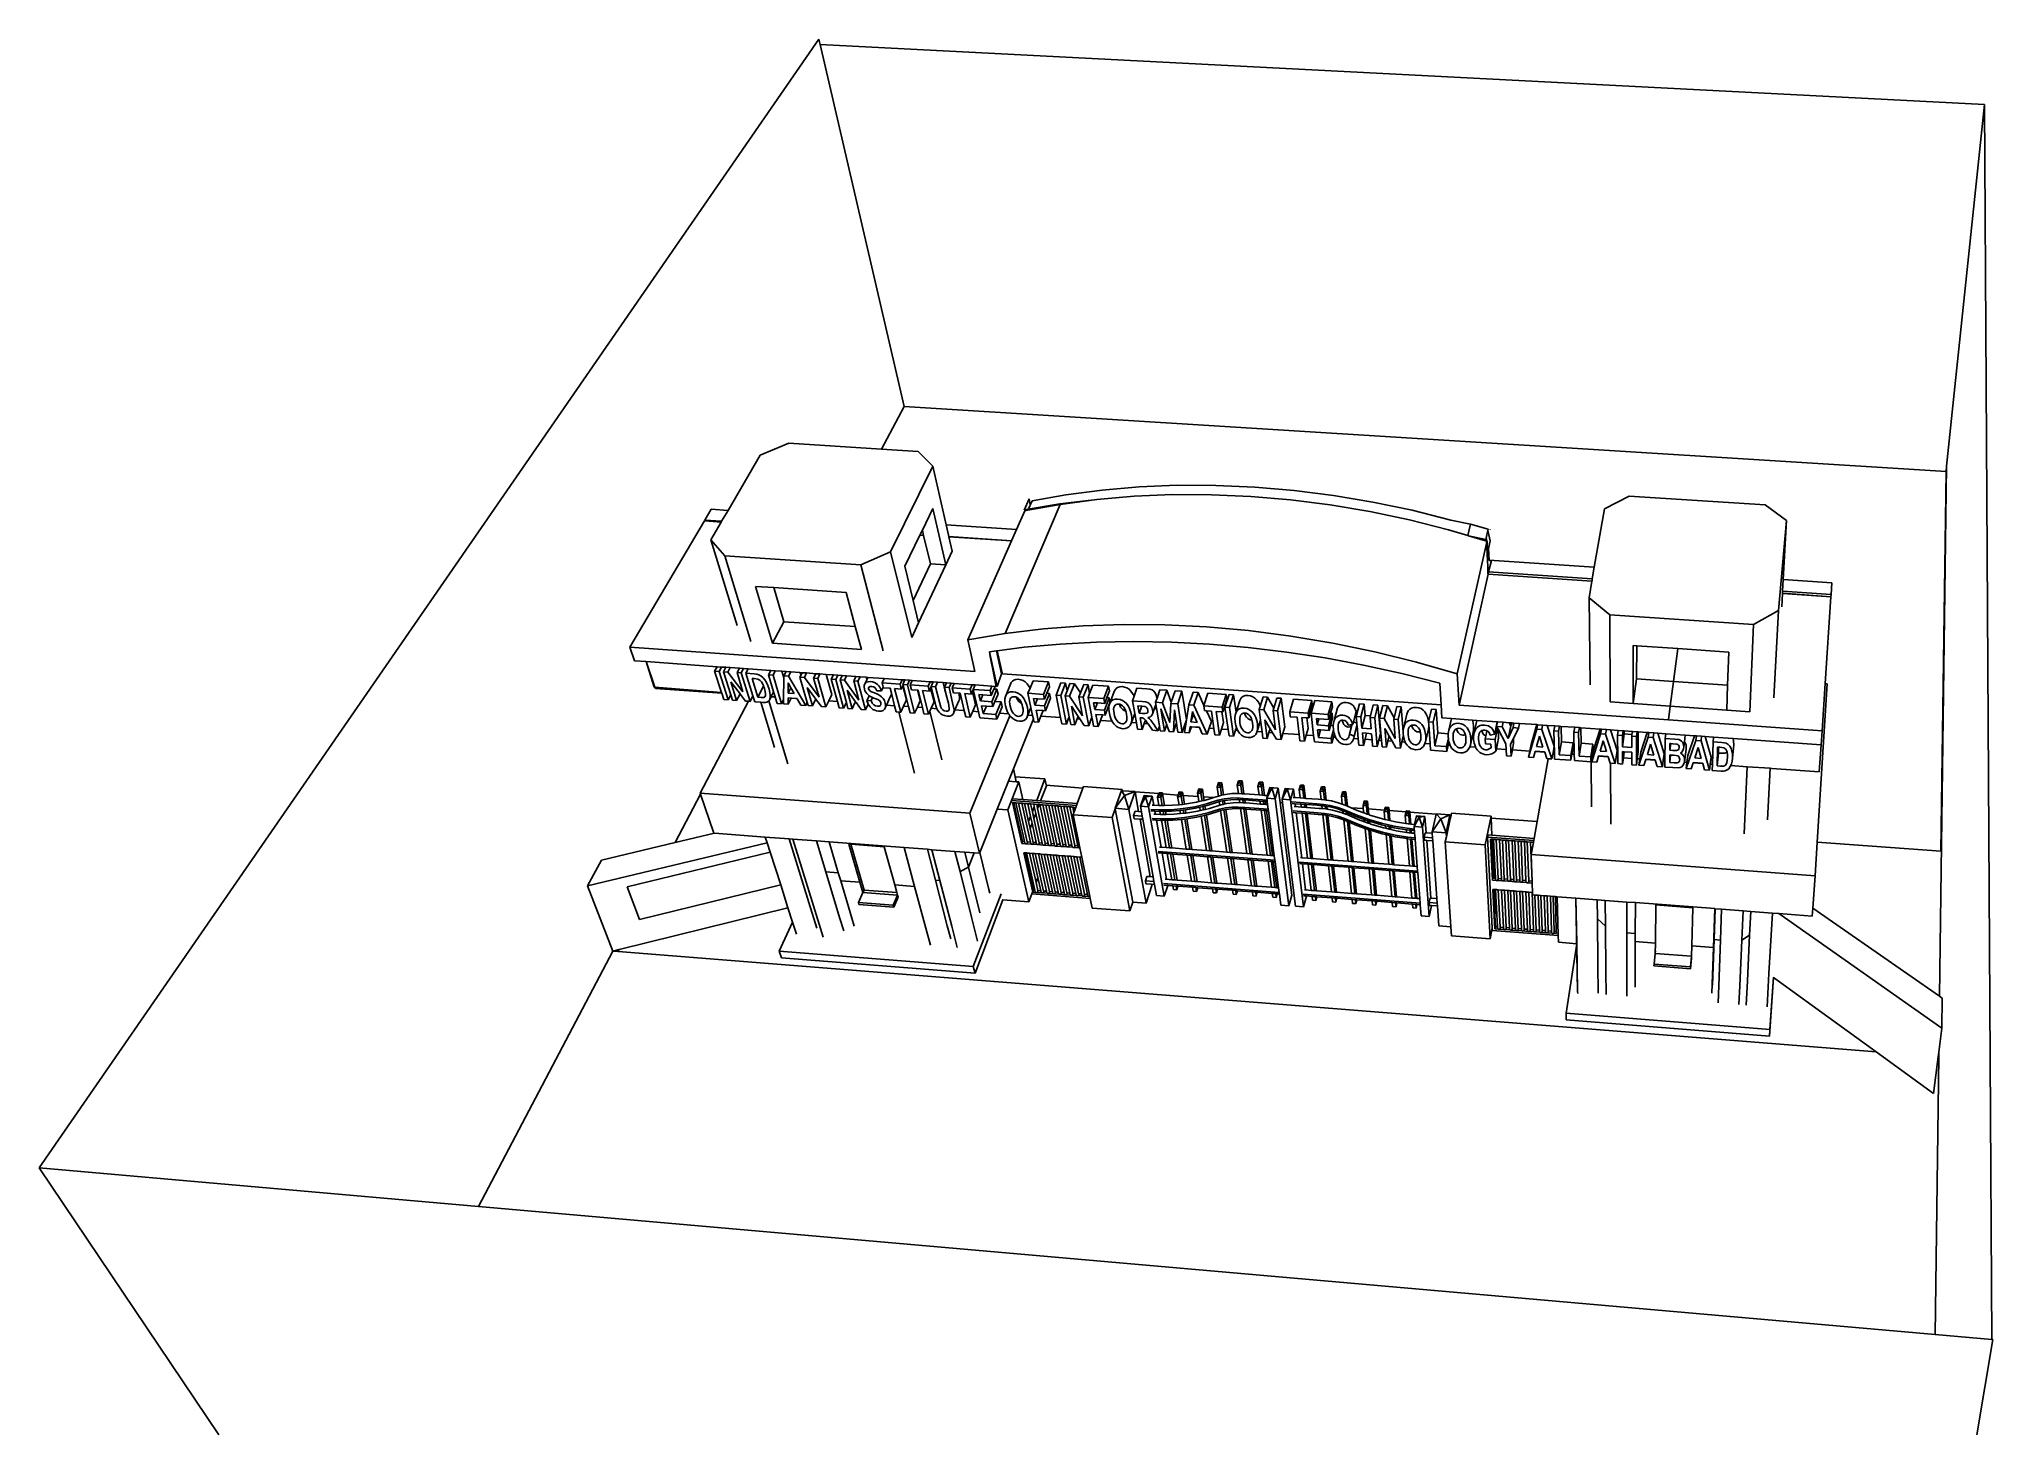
# Model space of a CAD drawing. Extents: x -32.6 to 7.6, y -16.6 to 12.1.
import ezdxf

# ---------------------------------------------------------------- set-up
doc = ezdxf.new("R2010")
doc.units = 0
doc.header["$MEASUREMENT"] = 0
doc.layers.get('0').update_dxf_attribs({"linetype": 'CONTINUOUS'})

msp = doc.modelspace()

# ---------------------------------------------------------------- linework, layer by layer
for p, q in [((-16.595, 12.117), (-32.644, -11.11)), ((-16.569, 12.006), (-16.595, 12.117)), ((-16.569, 12.006), (7.391, 10.774)), ((-14.845, 4.553), (-16.569, 12.006)), ((7.391, 10.774), (6.61, 3.331)), ((7.541, -14.645), (7.391, 10.774)), ((-15.305, 3.677), (-14.845, 4.553)), ((6.598, 3.216), (-14.845, 4.553)), ((-17.806, 3.554), (-17.214, 3.799)), ((-17.214, 3.799), (-15.305, 3.677)), ((-15.305, 3.677), (-14.552, 3.629)), ((-14.25, 3.326), (-14.552, 3.629)), ((-18.466, 2.419), (-17.806, 3.554)), ((-14.25, 3.326), (-15.123, 1.568)), ((-13.977, 2.12), (-14.25, 3.326)), ((6.61, 3.331), (6.466, -7.578)), ((6.61, 3.331), (6.598, 3.216)), ((-11.515, 2.737), (-10.77, 2.836)), ((-10.77, 2.836), (-10.005, 2.901)), ((-10.005, 2.901), (-9.224, 2.934)), ((-9.224, 2.934), (-8.43, 2.932)), ((-8.43, 2.932), (-7.627, 2.897)), ((-7.627, 2.897), (-6.818, 2.828)), ((-6.818, 2.828), (-6.006, 2.725)), ((6.598, 3.216), (6.493, -4.595)), ((-18.945, 2.217), (-18.811, 2.442)), ((-18.466, 2.419), (-18.811, 2.442)), ((-18.598, 2.193), (-18.466, 2.419)), ((-14.467, 2.014), (-14.253, 2.454)), ((-14.253, 2.454), (-13.986, 1.295)), ((-11.631, 2.542), (-12.767, -0.115)), ((-12.27, 2.657), (-12.375, 2.421)), ((-12.375, 2.422), (-12.375, 2.421)), ((-11.641, 2.55), (-12.372, 2.429)), ((-12.357, 2.416), (-12.359, 2.41)), ((-12.356, 2.411), (-12.357, 2.416)), ((-12.356, 2.411), (-12.295, 2.422)), ((-12.295, 2.422), (-12.211, 2.612)), ((-12.295, 2.422), (-11.631, 2.542)), ((-12.27, 2.657), (-12.246, 2.535)), ((-12.211, 2.612), (-11.515, 2.737)), ((-10.994, 2.627), (-11.641, 2.55)), ((-11.631, 2.542), (-10.88, 2.642)), ((-10.88, 2.642), (-10.109, 2.709)), ((-10.109, 2.709), (-9.321, 2.742)), ((-9.321, 2.742), (-8.521, 2.741)), ((-8.521, 2.741), (-7.71, 2.705)), ((-7.71, 2.705), (-6.894, 2.635)), ((-6.894, 2.635), (-6.075, 2.53)), ((-6.075, 2.53), (-5.257, 2.392)), ((-6.006, 2.725), (-5.195, 2.589)), ((-5.195, 2.589), (-4.389, 2.42)), ((-4.389, 2.42), (-3.592, 2.22)), ((-0.433, 2.453), (-0.64, 1.251)), ((-0.433, 2.453), (0.074, 2.711)), ((0.074, 2.711), (2.877, 2.532)), ((3.313, 2.213), (2.877, 2.532)), ((-18.954, 2.202), (-20.487, -0.398)), ((-18.954, 2.202), (-18.94, 2.201)), ((-18.598, 2.193), (-18.945, 2.217)), ((-18.945, 2.217), (-18.94, 2.201)), ((-18.606, 2.179), (-18.94, 2.201)), ((-18.606, 2.179), (-18.94, 2.201)), ((-18.818, 1.815), (-18.606, 2.179)), ((-18.606, 2.179), (-18.598, 2.193)), ((-18.606, 2.179), (-18.606, 2.179)), ((-14.518, 1.908), (-14.467, 2.014)), ((-14.467, 2.014), (-14.441, 1.903)), ((-12.531, 2.023), (-13.977, 2.12)), ((-13.923, 1.879), (-13.977, 2.12)), ((-12.633, 1.793), (-12.531, 2.023)), ((-12.359, 2.41), (-12.531, 2.023)), ((-12.359, 2.41), (-12.356, 2.411)), ((-5.257, 2.392), (-4.444, 2.221)), ((-4.444, 2.221), (-3.639, 2.018)), ((-3.639, 2.018), (-3.24, 1.9)), ((-3.592, 2.22), (-3.185, 2.134)), ((-3.24, 1.9), (-3.185, 2.134)), ((-2.827, 2.029), (-3.185, 2.134)), ((-2.833, 2.004), (-2.827, 2.029)), ((-2.783, 2.024), (-2.784, 2.018)), ((3.313, 2.213), (3.151, 0.359)), ((3.248, 0.995), (3.313, 2.213)), ((-18.535, 1.485), (-18.818, 1.815)), ((-18.277, 0.049), (-18.818, 1.815)), ((-14.83, 1.268), (-14.518, 1.908)), ((-14.441, 1.903), (-14.518, 1.908)), ((-14.441, 1.903), (-14.303, 1.316)), ((-12.633, 1.793), (-13.923, 1.879)), ((-13.923, 1.878), (-13.923, 1.879)), ((-12.633, 1.792), (-13.923, 1.878)), ((-13.922, 1.875), (-13.923, 1.878)), ((-12.633, 1.792), (-13.922, 1.875)), ((-13.855, 1.577), (-13.922, 1.875)), ((-13.535, -0.244), (-12.633, 1.792)), ((-12.633, 1.792), (-12.633, 1.793)), ((-12.633, 1.792), (-12.633, 1.792)), ((-2.856, 1.739), (-3.459, -0.948)), ((-3.24, 1.9), (-3.23, 1.897)), ((-3.23, 1.897), (-2.88, 1.793)), ((-3.23, 1.897), (-2.874, 1.822)), ((-2.848, 1.817), (-2.88, 1.793)), ((-2.88, 1.793), (-2.847, 1.783)), ((-2.874, 1.822), (-2.833, 2.004)), ((-2.874, 1.822), (-2.848, 1.817)), ((-2.847, 1.781), (-2.856, 1.742)), ((-2.856, 1.742), (-2.856, 1.739)), ((-2.856, 1.739), (-2.847, 1.546)), ((-2.847, 1.783), (-2.846, 1.783)), ((-2.847, 1.783), (-2.847, 1.783)), ((-2.846, 1.782), (-2.847, 1.783)), ((-2.847, 1.783), (-2.846, 1.783)), ((-2.847, 1.783), (-2.847, 1.783)), ((-2.847, 1.783), (-2.847, 1.781)), ((-2.847, 1.781), (-2.838, 1.587)), ((-2.846, 1.783), (-2.839, 1.777)), ((-2.846, 1.782), (-2.837, 1.587)), ((-2.839, 1.776), (-2.846, 1.782)), ((-2.846, 1.513), (-2.818, 1.635)), ((-2.839, 1.777), (-2.839, 1.776)), ((-2.833, 2.004), (-2.784, 1.79)), ((-2.818, 1.635), (-2.784, 1.79)), ((-2.818, 1.635), (-2.807, 1.394)), ((-15.734, 1.297), (-18.535, 1.485)), ((-17.998, -0.283), (-18.535, 1.485)), ((-15.734, 1.297), (-15.123, 1.568)), ((-15.277, -0.474), (-15.734, 1.297)), ((-14.686, -0.2), (-15.123, 1.568)), ((-14.83, 1.268), (-14.659, 0.567)), ((-14.303, 1.316), (-14.659, 0.567)), ((-13.986, 1.295), (-14.545, 0.101)), ((-13.986, 1.295), (-14.303, 1.316)), ((-13.986, 1.295), (-13.855, 1.577)), ((-2.838, 1.587), (-2.847, 1.546)), ((-2.847, 1.546), (-2.846, 1.513)), ((-2.846, 1.513), (-2.834, 1.265)), ((-2.834, 1.494), (-2.845, 1.497)), ((-2.834, 1.494), (-2.845, 1.497)), ((-2.837, 1.587), (-2.838, 1.587)), ((-2.833, 1.493), (-2.834, 1.494)), ((-2.834, 1.265), (-2.829, 1.155)), ((-2.815, 1.155), (-2.755, 1.385)), ((-0.64, 1.251), (-2.807, 1.394)), ((-2.807, 1.394), (-2.807, 1.389)), ((-2.807, 1.389), (-2.755, 1.385)), ((-2.807, 1.389), (-2.807, 1.388)), ((-0.64, 1.251), (-0.681, 1.013)), ((-17.554, -0.315), (-17.9, 0.855)), ((-17.9, 0.855), (-17.524, 0.83)), ((-17.32, 0.128), (-17.524, 0.83)), ((-17.524, 0.83), (-16.033, 0.728)), ((-2.827, 1.107), (-3.421, -1.591)), ((-2.815, 1.155), (-2.829, 1.155)), ((-2.829, 1.155), (-2.829, 1.149)), ((-2.829, 1.149), (-2.818, 1.149)), ((-2.829, 1.149), (-2.828, 1.123)), ((-2.828, 1.123), (-2.827, 1.107)), ((-2.823, 1.123), (-2.827, 1.107)), ((-2.827, 1.107), (-2.826, 1.107)), ((-2.826, 1.107), (-2.823, 1.123)), ((-0.69, 0.965), (-2.826, 1.107)), ((-2.823, 1.123), (-2.815, 1.155)), ((-2.818, 1.149), (-2.823, 1.123)), ((-0.681, 1.013), (-2.815, 1.155)), ((-0.69, 0.965), (-0.749, 0.619)), ((-0.687, 0.981), (-0.69, 0.965)), ((-0.681, 1.013), (-0.687, 0.981)), ((3.235, 0.754), (3.248, 0.995)), ((4.247, 0.929), (3.248, 0.995)), ((4.231, 0.688), (4.247, 0.929)), ((-16.033, 0.728), (-15.847, 0.026)), ((-14.659, 0.567), (-14.545, 0.101)), ((-0.321, 0.272), (-0.749, 0.619)), ((-0.727, -1.174), (-0.749, 0.619)), ((3.218, 0.434), (3.232, 0.705)), ((3.232, 0.705), (3.233, 0.715)), ((4.228, 0.639), (3.232, 0.705)), ((3.233, 0.715), (3.235, 0.754)), ((4.228, 0.639), (3.233, 0.715)), ((4.231, 0.688), (3.235, 0.754)), ((4.228, 0.639), (4.113, -1.146)), ((4.231, 0.688), (4.228, 0.639)), ((-17.554, -0.315), (-17.32, 0.128)), ((-15.847, 0.026), (-17.32, 0.128)), ((-15.847, 0.026), (-15.723, -0.442)), ((-14.545, 0.101), (-14.686, -0.2)), ((-11.975, -0.019), (-11.161, 0.043)), ((-11.161, 0.043), (-10.328, 0.071)), ((-10.328, 0.071), (-9.481, 0.064)), ((-9.481, 0.064), (-8.622, 0.022)), ((-8.622, 0.022), (-7.757, -0.055)), ((2.636, 0.073), (-0.321, 0.272)), ((-0.312, -1.524), (-0.321, 0.272)), ((2.557, -1.725), (2.636, 0.073)), ((2.636, 0.073), (3.151, 0.359)), ((3.057, -1.436), (3.151, 0.359)), ((-13.386, -0.897), (-20.487, -0.398)), ((-20.487, -0.398), (-20.39, -0.678)), ((-15.723, -0.442), (-17.554, -0.315)), ((-13.535, -0.244), (-12.767, -0.115)), ((-13.386, -0.897), (-13.535, -0.244)), ((-12.925, -0.472), (-12.37, -0.4)), ((-12.767, -0.115), (-11.975, -0.019)), ((-12.37, -0.4), (-11.634, -0.333)), ((-11.634, -0.333), (-10.882, -0.293)), ((-10.882, -0.293), (-10.117, -0.279)), ((-10.117, -0.279), (-9.341, -0.293)), ((-9.341, -0.293), (-8.556, -0.334)), ((-8.556, -0.334), (-7.765, -0.402)), ((-7.765, -0.402), (-6.972, -0.497)), ((-7.757, -0.055), (-6.888, -0.167)), ((-6.888, -0.167), (-6.02, -0.313)), ((-6.02, -0.313), (-5.156, -0.492)), ((0.16, -0.364), (0.157, -1.557)), ((0.16, -0.364), (0.234, -0.369)), ((0.234, -0.369), (0.231, -1.049)), ((0.234, -0.369), (1.076, -0.426)), ((-20.39, -0.678), (-20.154, -0.695)), ((-19.984, -1.218), (-20.154, -0.695)), ((-20.154, -0.695), (-20.149, -0.695)), ((-19.97, -1.219), (-20.149, -0.695)), ((-20.149, -0.695), (-18.692, -0.798)), ((-18.692, -0.798), (-18.742, -0.888)), ((-18.692, -0.798), (-18.6, -0.805)), ((-13.088, -0.493), (-12.94, -0.474)), ((-13.088, -0.493), (-13.069, -0.59)), ((-13.068, -0.587), (-13.088, -0.493)), ((-13.068, -0.587), (-13.069, -0.59)), ((-13.069, -0.59), (-13.004, -0.924)), ((-12.991, -0.935), (-13.068, -0.587)), ((-12.94, -0.474), (-12.925, -0.472)), ((-12.94, -0.474), (-12.836, -0.946)), ((-12.925, -0.472), (-12.827, -0.922)), ((-6.972, -0.497), (-6.178, -0.618)), ((-6.178, -0.618), (-5.387, -0.766)), ((-5.387, -0.766), (-4.6, -0.94)), ((-5.156, -0.492), (-4.301, -0.705)), ((-4.301, -0.705), (-3.459, -0.948)), ((1.076, -0.426), (0.988, -1.102)), ((1.076, -0.426), (2.128, -0.498)), ((2.128, -0.498), (2.103, -1.179)), ((-18.742, -0.888), (-18.649, -0.895)), ((-18.601, -1.331), (-18.742, -0.888)), ((-18.6, -0.805), (-18.649, -0.895)), ((-18.649, -0.895), (-18.463, -1.481)), ((-18.6, -0.805), (-18.511, -0.811)), ((-18.511, -0.811), (-18.56, -0.901)), ((-18.56, -0.901), (-18.469, -0.908)), ((-18.408, -1.38), (-18.56, -0.901)), ((-18.511, -0.811), (-18.421, -0.817)), ((-18.421, -0.817), (-18.469, -0.908)), ((-18.469, -0.908), (-18.159, -1.314)), ((-18.421, -0.817), (-18.233, -0.831)), ((-18.409, -1.113), (-18.289, -1.494)), ((-18.218, -1.36), (-18.409, -1.113)), ((-18.233, -0.831), (-18.281, -0.921)), ((-18.159, -1.314), (-18.281, -0.921)), ((-18.281, -0.921), (-18.195, -0.927)), ((-18.233, -0.831), (-18.146, -0.837)), ((-18.146, -0.837), (-18.195, -0.927)), ((-18.195, -0.927), (-18.013, -1.514)), ((-18.146, -0.837), (-18.049, -0.844)), ((-18.049, -0.844), (-18.097, -0.934)), ((-18.097, -0.934), (-17.927, -0.946)), ((-17.953, -1.4), (-18.097, -0.934)), ((-18.049, -0.844), (-17.587, -0.876)), ((-17.973, -1.041), (-17.854, -1.429)), ((-17.931, -1.044), (-17.973, -1.041)), ((-17.853, -1.055), (-17.931, -1.044)), ((-17.927, -0.946), (-17.875, -0.952)), ((-17.875, -0.952), (-17.836, -0.963)), ((-17.734, -1.2), (-17.854, -1.429)), ((-17.827, -1.067), (-17.853, -1.055)), ((-17.836, -0.963), (-17.792, -0.987)), ((-17.802, -1.085), (-17.827, -1.067)), ((-17.78, -1.111), (-17.802, -1.085)), ((-17.792, -0.987), (-17.75, -1.023)), ((-17.758, -1.144), (-17.78, -1.111)), ((-17.738, -1.189), (-17.758, -1.144)), ((-17.75, -1.023), (-17.711, -1.068)), ((-17.734, -1.2), (-17.738, -1.189)), ((-17.717, -1.25), (-17.734, -1.2)), ((-17.711, -1.068), (-17.677, -1.122)), ((-17.677, -1.122), (-17.647, -1.185)), ((-17.647, -1.185), (-17.62, -1.262)), ((-17.587, -0.876), (-17.635, -0.967)), ((-17.635, -0.967), (-17.541, -0.973)), ((-17.529, -1.319), (-17.635, -0.967)), ((-17.587, -0.876), (-17.494, -0.883)), ((-17.494, -0.883), (-17.541, -0.973)), ((-17.541, -0.973), (-17.366, -1.56)), ((-17.494, -0.883), (-17.359, -0.892)), ((-17.359, -0.892), (-17.32, -1.025)), ((-17.359, -0.892), (-17.273, -0.899)), ((-17.324, -1.477), (-17.32, -1.025)), ((-17.273, -0.899), (-17.32, -0.989)), ((-17.32, -0.989), (-17.221, -0.996)), ((-17.32, -1.025), (-17.32, -0.989)), ((-17.273, -0.899), (-17.175, -0.905)), ((-17.231, -1.13), (-17.229, -1.344)), ((-17.172, -1.233), (-17.231, -1.13)), ((-17.175, -0.905), (-17.221, -0.996)), ((-17.221, -0.996), (-16.866, -1.596)), ((-17.175, -0.905), (-16.989, -0.919)), ((-16.989, -0.919), (-16.962, -0.965)), ((-16.989, -0.919), (-16.94, -0.922)), ((-16.962, -0.965), (-16.986, -1.013)), ((-16.986, -1.013), (-16.896, -1.019)), ((-16.835, -1.534), (-16.986, -1.013)), ((-16.94, -0.922), (-16.962, -0.965)), ((-16.94, -0.922), (-16.85, -0.928)), ((-16.85, -0.928), (-16.896, -1.019)), ((-16.896, -1.019), (-16.594, -1.426)), ((-16.85, -0.928), (-16.661, -0.942)), ((-16.661, -0.942), (-16.706, -1.032)), ((-16.594, -1.426), (-16.706, -1.032)), ((-16.706, -1.032), (-16.62, -1.039)), ((-16.661, -0.942), (-16.574, -0.948)), ((-16.574, -0.948), (-16.62, -1.039)), ((-16.62, -1.039), (-16.453, -1.625)), ((-16.574, -0.948), (-16.445, -0.957)), ((-16.445, -0.957), (-16.329, -1.372)), ((-16.445, -0.957), (-16.299, -0.967)), ((-16.299, -0.967), (-16.344, -1.058)), ((-16.344, -1.058), (-16.251, -1.065)), ((-16.216, -1.516), (-16.344, -1.058)), ((-16.299, -0.967), (-16.206, -0.974)), ((-16.206, -0.974), (-16.251, -1.065)), ((-16.251, -1.065), (-16.088, -1.652)), ((-16.206, -0.974), (-16.116, -0.98)), ((-16.116, -0.98), (-16.161, -1.071)), ((-16.161, -1.071), (-16.07, -1.078)), ((-16.032, -1.536), (-16.161, -1.071)), ((-16.116, -0.98), (-16.026, -0.987)), ((-16.026, -0.987), (-16.07, -1.078)), ((-16.07, -1.078), (-15.774, -1.484)), ((-16.026, -0.987), (-15.836, -1)), ((-15.836, -1), (-15.88, -1.091)), ((-15.774, -1.484), (-15.88, -1.091)), ((-15.88, -1.091), (-15.793, -1.097)), ((-15.836, -1), (-15.75, -1.006)), ((-15.75, -1.006), (-15.793, -1.097)), ((-15.793, -1.097), (-15.635, -1.684)), ((-15.75, -1.006), (-15.625, -1.015)), ((-15.666, -1.215), (-15.662, -1.176)), ((-15.662, -1.176), (-15.647, -1.143)), ((-15.611, -1.068), (-15.647, -1.143)), ((-15.647, -1.143), (-15.621, -1.12)), ((-15.625, -1.015), (-15.611, -1.068)), ((-15.625, -1.015), (-15.587, -1.018)), ((-15.621, -1.12), (-15.583, -1.107)), ((-15.587, -1.018), (-15.611, -1.068)), ((-15.587, -1.018), (-15.252, -1.041)), ((-15.583, -1.107), (-15.535, -1.106)), ((-15.509, -1.204), (-15.544, -1.207)), ((-15.535, -1.106), (-15.493, -1.112)), ((-15.474, -1.212), (-15.509, -1.204)), ((-15.493, -1.112), (-15.455, -1.123)), ((-15.455, -1.123), (-15.421, -1.141)), ((-15.421, -1.141), (-15.39, -1.164)), ((-15.39, -1.164), (-15.364, -1.192)), ((-15.364, -1.192), (-15.342, -1.223)), ((-15.252, -1.041), (-15.295, -1.132)), ((-15.295, -1.132), (-14.926, -1.159)), ((-15.273, -1.219), (-15.295, -1.132)), ((-15.252, -1.041), (-14.884, -1.068)), ((-14.884, -1.068), (-14.926, -1.159)), ((-14.926, -1.159), (-14.901, -1.259)), ((-14.87, -1.192), (-14.901, -1.259)), ((-14.884, -1.068), (-14.826, -1.072)), ((-14.864, -1.18), (-14.87, -1.192)), ((-14.87, -1.192), (-14.796, -1.481)), ((-14.826, -1.072), (-14.869, -1.163)), ((-14.869, -1.163), (-14.775, -1.169)), ((-14.864, -1.18), (-14.869, -1.163)), ((-14.752, -1.621), (-14.864, -1.18)), ((-14.826, -1.072), (-14.733, -1.078)), ((-14.733, -1.078), (-14.775, -1.169)), ((-14.775, -1.169), (-14.626, -1.756)), ((-14.733, -1.078), (-14.677, -1.082)), ((-14.677, -1.082), (-14.719, -1.173)), ((-14.693, -1.273), (-14.719, -1.173)), ((-14.719, -1.173), (-14.349, -1.2)), ((-14.677, -1.082), (-14.308, -1.108)), ((-14.308, -1.108), (-14.349, -1.2)), ((-14.349, -1.2), (-14.324, -1.3)), ((-14.308, -1.108), (-14.248, -1.113)), ((-14.248, -1.113), (-14.289, -1.204)), ((-14.289, -1.204), (-14.195, -1.21)), ((-14.286, -1.215), (-14.289, -1.204)), ((-14.248, -1.113), (-14.154, -1.119)), ((-14.154, -1.119), (-14.195, -1.21)), ((-14.154, -1.119), (-14.04, -1.127)), ((-14.04, -1.127), (-14.004, -1.275)), ((-14.04, -1.127), (-13.971, -1.132)), ((-13.971, -1.132), (-14.012, -1.223)), ((-13.971, -1.132), (-13.877, -1.139)), ((-13.877, -1.139), (-13.917, -1.23)), ((-13.877, -1.139), (-13.811, -1.143)), ((-13.811, -1.143), (-13.852, -1.235)), ((-13.811, -1.143), (-13.441, -1.17)), ((-13.441, -1.17), (-13.481, -1.261)), ((-13.441, -1.17), (-13.381, -1.174)), ((-13.381, -1.174), (-13.42, -1.265)), ((-13.381, -1.174), (-13.035, -1.198)), ((-13.035, -1.198), (-13.074, -1.29)), ((-13.035, -1.198), (-12.972, -1.203)), ((-13.004, -0.924), (-13.002, -0.934)), ((-13.002, -0.934), (-12.991, -0.935)), ((-13.002, -0.934), (-12.946, -1.205)), ((-12.972, -1.203), (-12.996, -1.259)), ((-12.936, -1.182), (-12.991, -0.935)), ((-12.972, -1.203), (-12.946, -1.205)), ((-12.936, -1.182), (-12.946, -1.205)), ((-12.931, -1.206), (-12.936, -1.182)), ((-12.836, -0.946), (-12.931, -1.206)), ((-12.827, -0.922), (-12.836, -0.946)), ((-12.836, -0.946), (-12.832, -0.946)), ((-12.825, -0.929), (-12.832, -0.946)), ((-12.832, -0.946), (-12.821, -0.947)), ((-12.827, -0.922), (-12.825, -0.929)), ((-12.825, -0.929), (-12.821, -0.947)), ((-12.821, -0.947), (-3.793, -1.582)), ((-12.653, -1.159), (-12.759, -1.415)), ((-12.653, -1.159), (-12.637, -1.123)), ((-12.637, -1.123), (-12.615, -1.094)), ((-12.615, -1.094), (-12.588, -1.074)), ((-12.588, -1.074), (-12.545, -1.06)), ((-12.545, -1.06), (-12.493, -1.058)), ((-12.493, -1.058), (-12.443, -1.066)), ((-12.443, -1.066), (-12.396, -1.084)), ((-12.396, -1.084), (-12.352, -1.113)), ((-12.352, -1.113), (-12.311, -1.15)), ((-12.311, -1.15), (-12.275, -1.197)), ((-12.275, -1.197), (-12.251, -1.239)), ((-12.19, -1.089), (-12.251, -1.239)), ((-12.19, -1.089), (-11.871, -1.111)), ((-11.871, -1.111), (-11.973, -1.368)), ((-11.871, -1.111), (-11.85, -1.211)), ((-11.615, -1.129), (-11.716, -1.386)), ((-11.521, -1.136), (-11.621, -1.393)), ((-11.615, -1.129), (-11.521, -1.136)), ((-11.521, -1.136), (-11.489, -1.295)), ((-11.43, -1.142), (-11.489, -1.295)), ((-11.338, -1.149), (-11.438, -1.406)), ((-11.43, -1.142), (-11.338, -1.149)), ((-11.338, -1.149), (-11.214, -1.338)), ((-11.147, -1.162), (-11.214, -1.338)), ((-11.059, -1.169), (-11.158, -1.426)), ((-11.147, -1.162), (-11.059, -1.169)), ((-11.059, -1.169), (-11.025, -1.35)), ((-10.959, -1.176), (-11.025, -1.35)), ((-10.959, -1.176), (-10.638, -1.198)), ((-10.638, -1.198), (-10.734, -1.456)), ((-10.638, -1.198), (-10.62, -1.298)), ((-4.6, -0.94), (-3.822, -1.139)), ((-3.822, -1.139), (-3.793, -1.582)), ((-3.421, -1.591), (-3.459, -0.948)), ((-3.459, -0.948), (-3.459, -0.948)), ((0.157, -1.557), (0.231, -1.049)), ((0.988, -1.102), (0.231, -1.049)), ((0.988, -1.102), (0.922, -1.61)), ((2.103, -1.179), (0.988, -1.102)), ((2.103, -1.179), (2.085, -1.692)), ((3.946, -4.407), (4.153, -1.149)), ((4.113, -1.146), (4.051, -2.117)), ((4.113, -1.146), (4.153, -1.149)), ((-19.97, -1.219), (-19.984, -1.218)), ((-18.601, -1.331), (-19.97, -1.219)), ((-19.96, -1.248), (-19.97, -1.219)), ((-18.596, -1.346), (-19.96, -1.248)), ((-19.04, -3.398), (-18.048, -1.511)), ((-18.596, -1.346), (-18.601, -1.331)), ((-18.555, -1.475), (-18.596, -1.346)), ((-18.463, -1.481), (-18.555, -1.475)), ((-18.408, -1.38), (-18.463, -1.481)), ((-18.374, -1.488), (-18.408, -1.38)), ((-18.289, -1.494), (-18.374, -1.488)), ((-18.225, -1.373), (-18.289, -1.494)), ((-18.219, -1.362), (-18.225, -1.373)), ((-18.208, -1.374), (-18.225, -1.373)), ((-18.218, -1.36), (-18.219, -1.362)), ((-18.217, -1.362), (-18.219, -1.362)), ((-18.217, -1.362), (-18.218, -1.36)), ((-18.208, -1.374), (-18.217, -1.362)), ((-18.105, -1.507), (-18.208, -1.374)), ((-18.048, -1.511), (-18.105, -1.507)), ((-18.013, -1.514), (-18.048, -1.511)), ((-17.953, -1.4), (-18.013, -1.514)), ((-17.916, -1.52), (-17.953, -1.4)), ((-17.794, -1.529), (-17.916, -1.52)), ((-17.854, -1.429), (-17.785, -1.434)), ((-17.507, -2.464), (-17.794, -1.529)), ((-17.743, -1.533), (-17.794, -1.529)), ((-17.785, -1.434), (-17.731, -1.432)), ((-17.698, -1.533), (-17.743, -1.533)), ((-17.731, -1.432), (-17.713, -1.424)), ((-17.701, -1.31), (-17.717, -1.25)), ((-17.713, -1.424), (-17.701, -1.411)), ((-17.694, -1.356), (-17.701, -1.31)), ((-17.701, -1.411), (-17.695, -1.389)), ((-17.665, -1.526), (-17.698, -1.533)), ((-17.695, -1.389), (-17.694, -1.356)), ((-17.634, -1.509), (-17.665, -1.526)), ((-17.629, -1.502), (-17.634, -1.509)), ((-17.614, -1.485), (-17.629, -1.502)), ((-17.235, -2.8), (-17.629, -1.502)), ((-17.62, -1.262), (-17.603, -1.329)), ((-17.58, -1.419), (-17.614, -1.485)), ((-17.6, -1.441), (-17.614, -1.485)), ((-17.603, -1.329), (-17.596, -1.385)), ((-17.596, -1.385), (-17.6, -1.441)), ((-17.578, -1.414), (-17.58, -1.419)), ((-17.497, -1.425), (-17.58, -1.419)), ((-17.529, -1.319), (-17.578, -1.414)), ((-17.498, -1.42), (-17.578, -1.414)), ((-17.498, -1.42), (-17.529, -1.319)), ((-17.497, -1.425), (-17.498, -1.42)), ((-17.458, -1.553), (-17.497, -1.425)), ((-17.366, -1.56), (-17.458, -1.553)), ((-17.324, -1.477), (-17.366, -1.56)), ((-17.325, -1.563), (-17.324, -1.477)), ((-17.227, -1.57), (-17.325, -1.563)), ((-17.172, -1.233), (-17.229, -1.344)), ((-17.229, -1.344), (-17.104, -1.353)), ((-17.228, -1.44), (-17.227, -1.57)), ((-17.163, -1.445), (-17.228, -1.44)), ((-17.165, -1.448), (-17.227, -1.57)), ((-17.104, -1.353), (-17.172, -1.233)), ((-17.163, -1.445), (-17.165, -1.448)), ((-17.072, -1.455), (-17.165, -1.448)), ((-17.072, -1.455), (-17.165, -1.448)), ((-17.165, -1.448), (-17.165, -1.448)), ((-17.045, -1.453), (-17.163, -1.445)), ((-17.043, -1.457), (-17.072, -1.455)), ((-17.043, -1.457), (-17.045, -1.453)), ((-16.967, -1.589), (-17.043, -1.457)), ((-16.866, -1.596), (-16.967, -1.589)), ((-16.835, -1.534), (-16.866, -1.596)), ((-16.84, -1.224), (-16.73, -1.606)), ((-16.661, -1.465), (-16.84, -1.224)), ((-16.816, -1.599), (-16.835, -1.534)), ((-16.73, -1.606), (-16.816, -1.599)), ((-16.67, -1.484), (-16.73, -1.606)), ((-16.661, -1.465), (-16.67, -1.484)), ((-16.645, -1.486), (-16.67, -1.484)), ((-16.645, -1.486), (-16.661, -1.465)), ((-16.546, -1.619), (-16.645, -1.486)), ((-16.393, -1.504), (-16.453, -1.625)), ((-16.329, -1.372), (-16.393, -1.504)), ((-16.216, -1.516), (-16.393, -1.504)), ((-16.181, -1.645), (-16.216, -1.516)), ((-16.032, -1.536), (-16.088, -1.652)), ((-15.999, -1.658), (-16.032, -1.536)), ((-16.018, -1.283), (-15.913, -1.664)), ((-15.844, -1.52), (-16.018, -1.283)), ((-15.854, -1.542), (-15.913, -1.664)), ((-15.844, -1.52), (-15.854, -1.542)), ((-15.826, -1.544), (-15.854, -1.542)), ((-15.826, -1.544), (-15.844, -1.52)), ((-15.728, -1.677), (-15.826, -1.544)), ((-15.66, -1.259), (-15.666, -1.215)), ((-15.648, -1.292), (-15.66, -1.259)), ((-15.632, -1.324), (-15.648, -1.292)), ((-15.58, -1.568), (-15.635, -1.684)), ((-15.611, -1.353), (-15.632, -1.324)), ((-15.586, -1.38), (-15.611, -1.353)), ((-15.563, -1.398), (-15.611, -1.5)), ((-15.611, -1.5), (-15.524, -1.495)), ((-15.592, -1.546), (-15.611, -1.5)), ((-15.58, -1.568), (-15.592, -1.546)), ((-15.563, -1.398), (-15.586, -1.38)), ((-15.57, -1.587), (-15.58, -1.568)), ((-15.568, -1.221), (-15.574, -1.237)), ((-15.574, -1.237), (-15.573, -1.257)), ((-15.573, -1.257), (-15.564, -1.277)), ((-15.544, -1.623), (-15.57, -1.587)), ((-15.544, -1.207), (-15.568, -1.221)), ((-15.564, -1.277), (-15.549, -1.294)), ((-15.536, -1.415), (-15.563, -1.398)), ((-15.563, -1.398), (-15.563, -1.398)), ((-15.549, -1.294), (-15.514, -1.315)), ((-15.494, -1.433), (-15.536, -1.415)), ((-15.494, -1.433), (-15.524, -1.495)), ((-15.524, -1.495), (-15.498, -1.546)), ((-15.514, -1.315), (-15.453, -1.339)), ((-15.498, -1.546), (-15.468, -1.582)), ((-15.465, -1.446), (-15.494, -1.433)), ((-15.445, -1.229), (-15.474, -1.212)), ((-15.468, -1.582), (-15.433, -1.605)), ((-15.384, -1.476), (-15.465, -1.446)), ((-15.453, -1.339), (-15.388, -1.364)), ((-15.422, -1.256), (-15.445, -1.229)), ((-15.433, -1.605), (-15.394, -1.614)), ((-15.402, -1.296), (-15.422, -1.256)), ((-15.31, -1.297), (-15.402, -1.296)), ((-15.388, -1.364), (-15.341, -1.389)), ((-15.36, -1.49), (-15.384, -1.476)), ((-15.343, -1.504), (-15.36, -1.49)), ((-15.356, -1.611), (-15.332, -1.595)), ((-15.332, -1.521), (-15.343, -1.504)), ((-15.342, -1.223), (-15.324, -1.258)), ((-15.341, -1.389), (-15.305, -1.417)), ((-15.324, -1.54), (-15.332, -1.521)), ((-15.332, -1.595), (-15.322, -1.57)), ((-15.324, -1.258), (-15.31, -1.297)), ((-15.322, -1.57), (-15.324, -1.54)), ((-15.273, -1.219), (-15.31, -1.297)), ((-15.305, -1.417), (-15.274, -1.452)), ((-15.274, -1.452), (-15.25, -1.495)), ((-15.269, -1.233), (-15.273, -1.219)), ((-15.132, -1.242), (-15.269, -1.233)), ((-15.25, -1.495), (-15.232, -1.546)), ((-15.205, -1.589), (-15.245, -1.675)), ((-15.232, -1.546), (-15.224, -1.595)), ((-15.224, -1.595), (-15.229, -1.639)), ((-15.127, -1.421), (-15.205, -1.589)), ((-15.039, -1.601), (-15.205, -1.589)), ((-15.106, -1.341), (-15.132, -1.242)), ((-15.11, -1.384), (-15.127, -1.421)), ((-15.106, -1.341), (-15.11, -1.384)), ((-15.039, -1.601), (-15.106, -1.341)), ((-15.005, -1.729), (-15.039, -1.601)), ((-14.901, -1.259), (-15.038, -1.249)), ((-15.038, -1.249), (-14.913, -1.736)), ((-14.796, -1.481), (-14.857, -1.614)), ((-14.566, -1.283), (-14.693, -1.273)), ((-14.511, -1.501), (-14.571, -1.634)), ((-14.566, -1.283), (-14.511, -1.501)), ((-14.556, -1.283), (-14.566, -1.283)), ((-14.466, -1.641), (-14.556, -1.283)), ((-14.324, -1.3), (-14.462, -1.29)), ((-14.462, -1.29), (-14.341, -1.777)), ((-14.297, -1.238), (-14.324, -1.3)), ((-14.286, -1.215), (-14.297, -1.238)), ((-14.297, -1.238), (-14.227, -1.522)), ((-14.227, -1.522), (-14.287, -1.654)), ((-14.212, -1.518), (-14.286, -1.215)), ((-14.189, -1.605), (-14.212, -1.518)), ((-14.195, -1.21), (-14.117, -1.53)), ((-14.168, -1.663), (-14.189, -1.605)), ((-14.117, -1.53), (-14.09, -1.628)), ((-14.012, -1.223), (-13.917, -1.23)), ((-13.975, -1.378), (-14.012, -1.223)), ((-14.004, -1.275), (-13.977, -1.373)), ((-13.977, -1.373), (-13.975, -1.378)), ((-13.933, -1.55), (-13.975, -1.378)), ((-13.914, -1.649), (-13.933, -1.55)), ((-13.917, -1.23), (-13.844, -1.54)), ((-13.828, -1.335), (-13.852, -1.235)), ((-13.852, -1.235), (-13.481, -1.261)), ((-13.844, -1.54), (-13.824, -1.63)), ((-13.719, -1.343), (-13.828, -1.335)), ((-13.715, -1.504), (-13.796, -1.689)), ((-13.719, -1.343), (-13.713, -1.374)), ((-13.69, -1.345), (-13.719, -1.343)), ((-13.706, -1.472), (-13.715, -1.504)), ((-13.713, -1.374), (-13.704, -1.433)), ((-13.704, -1.433), (-13.706, -1.472)), ((-13.606, -1.703), (-13.69, -1.345)), ((-13.458, -1.361), (-13.596, -1.351)), ((-13.596, -1.351), (-13.482, -1.838)), ((-13.481, -1.261), (-13.458, -1.361)), ((-13.436, -1.31), (-13.458, -1.361)), ((-13.419, -1.271), (-13.436, -1.31)), ((-13.436, -1.31), (-13.373, -1.583)), ((-13.373, -1.583), (-13.43, -1.716)), ((-13.42, -1.265), (-13.074, -1.29)), ((-13.419, -1.271), (-13.42, -1.265)), ((-13.315, -1.724), (-13.419, -1.271)), ((-13.303, -1.372), (-13.273, -1.503)), ((-13.22, -1.378), (-13.303, -1.372)), ((-13.22, -1.378), (-13.273, -1.503)), ((-13.273, -1.503), (-13.04, -1.52)), ((-13.251, -1.602), (-13.214, -1.761)), ((-13.15, -1.609), (-13.251, -1.602)), ((-13.052, -1.39), (-13.22, -1.378)), ((-13.074, -1.29), (-13.052, -1.39)), ((-12.996, -1.259), (-13.052, -1.39)), ((-12.932, -1.264), (-13.04, -1.52)), ((-13.04, -1.52), (-13.017, -1.619)), ((-12.974, -1.515), (-13.017, -1.619)), ((-12.996, -1.259), (-12.932, -1.264)), ((-12.91, -1.363), (-12.974, -1.515)), ((-12.974, -1.515), (-12.849, -1.524)), ((-12.849, -1.524), (-12.955, -1.78)), ((-12.932, -1.264), (-12.91, -1.363)), ((-12.849, -1.524), (-12.827, -1.622)), ((-12.77, -1.524), (-12.769, -1.457)), ((-12.757, -1.606), (-12.77, -1.524)), ((-12.769, -1.457), (-12.759, -1.415)), ((-12.759, -1.415), (-12.743, -1.379)), ((-12.739, -1.673), (-12.757, -1.606)), ((-12.743, -1.379), (-12.721, -1.35)), ((-12.721, -1.35), (-12.694, -1.33)), ((-12.694, -1.33), (-12.651, -1.316)), ((-12.668, -1.487), (-12.672, -1.521)), ((-12.672, -1.521), (-12.669, -1.562)), ((-12.669, -1.562), (-12.661, -1.609)), ((-12.659, -1.46), (-12.668, -1.487)), ((-12.644, -1.439), (-12.659, -1.46)), ((-12.651, -1.316), (-12.599, -1.314)), ((-12.626, -1.425), (-12.644, -1.439)), ((-12.603, -1.417), (-12.626, -1.425)), ((-12.576, -1.416), (-12.603, -1.417)), ((-12.599, -1.314), (-12.548, -1.322)), ((-12.547, -1.421), (-12.576, -1.416)), ((-12.548, -1.322), (-12.501, -1.341)), ((-12.533, -1.427), (-12.547, -1.421)), ((-12.533, -1.427), (-12.528, -1.441)), ((-12.52, -1.432), (-12.533, -1.427)), ((-12.528, -1.441), (-12.509, -1.477)), ((-12.495, -1.449), (-12.52, -1.432)), ((-12.509, -1.477), (-12.487, -1.506)), ((-12.501, -1.341), (-12.457, -1.369)), ((-12.471, -1.473), (-12.495, -1.449)), ((-12.487, -1.506), (-12.463, -1.53)), ((-12.45, -1.502), (-12.471, -1.473)), ((-12.463, -1.53), (-12.437, -1.548)), ((-12.457, -1.369), (-12.416, -1.407)), ((-12.432, -1.537), (-12.45, -1.502)), ((-12.437, -1.548), (-12.426, -1.553)), ((-12.426, -1.553), (-12.432, -1.537)), ((-12.416, -1.579), (-12.426, -1.553)), ((-12.416, -1.407), (-12.379, -1.453)), ((-12.404, -1.626), (-12.416, -1.579)), ((-12.379, -1.453), (-12.349, -1.507)), ((-12.349, -1.507), (-12.324, -1.568)), ((-12.324, -1.568), (-12.306, -1.636)), ((-12.251, -1.239), (-12.294, -1.345)), ((-12.294, -1.345), (-11.973, -1.368)), ((-12.233, -1.638), (-12.294, -1.345)), ((-12.179, -1.452), (-12.15, -1.592)), ((-12.096, -1.458), (-12.179, -1.452)), ((-12.096, -1.458), (-12.15, -1.592)), ((-12.15, -1.592), (-11.955, -1.606)), ((-11.953, -1.468), (-12.096, -1.458)), ((-11.973, -1.368), (-11.953, -1.468)), ((-11.853, -1.349), (-11.955, -1.606)), ((-11.955, -1.606), (-11.934, -1.705)), ((-11.904, -1.345), (-11.953, -1.468)), ((-11.833, -1.448), (-11.934, -1.705)), ((-11.85, -1.211), (-11.904, -1.345)), ((-11.904, -1.345), (-11.853, -1.349)), ((-11.853, -1.349), (-11.833, -1.448)), ((-11.716, -1.386), (-11.621, -1.393)), ((-11.624, -1.845), (-11.716, -1.386)), ((-11.621, -1.393), (-11.504, -1.98)), ((-11.489, -1.295), (-11.53, -1.399)), ((-11.53, -1.399), (-11.438, -1.406)), ((-11.445, -1.828), (-11.53, -1.399)), ((-11.438, -1.406), (-11.17, -1.813)), ((-11.214, -1.338), (-11.246, -1.419)), ((-11.17, -1.813), (-11.246, -1.419)), ((-11.246, -1.419), (-11.158, -1.426)), ((-11.158, -1.426), (-11.045, -2.013)), ((-11.025, -1.35), (-11.057, -1.433)), ((-11.057, -1.433), (-10.734, -1.456)), ((-10.979, -1.839), (-11.057, -1.433)), ((-10.943, -1.54), (-10.916, -1.68)), ((-10.866, -1.545), (-10.943, -1.54)), ((-10.866, -1.545), (-10.916, -1.68)), ((-10.716, -1.556), (-10.866, -1.545)), ((-10.734, -1.456), (-10.716, -1.556)), ((-10.625, -1.436), (-10.721, -1.693)), ((-10.67, -1.433), (-10.716, -1.556)), ((-10.607, -1.535), (-10.703, -1.793)), ((-10.62, -1.298), (-10.67, -1.433)), ((-10.67, -1.433), (-10.625, -1.436)), ((-10.627, -1.609), (-10.615, -1.568)), ((-10.625, -1.436), (-10.607, -1.535)), ((-10.52, -1.31), (-10.615, -1.568)), ((-10.615, -1.568), (-10.598, -1.531)), ((-10.598, -1.531), (-10.574, -1.502)), ((-10.574, -1.502), (-10.547, -1.482)), ((-10.547, -1.482), (-10.502, -1.468)), ((-10.52, -1.31), (-10.502, -1.274)), ((-10.5, -1.591), (-10.515, -1.612)), ((-10.502, -1.274), (-10.479, -1.244)), ((-10.502, -1.468), (-10.449, -1.466)), ((-10.481, -1.577), (-10.5, -1.591)), ((-10.457, -1.569), (-10.481, -1.577)), ((-10.479, -1.244), (-10.451, -1.225)), ((-10.43, -1.568), (-10.457, -1.569)), ((-10.451, -1.225), (-10.407, -1.21)), ((-10.449, -1.466), (-10.399, -1.474)), ((-10.411, -1.572), (-10.43, -1.568)), ((-10.411, -1.572), (-10.404, -1.592)), ((-10.402, -1.573), (-10.411, -1.572)), ((-10.407, -1.21), (-10.355, -1.208)), ((-10.404, -1.592), (-10.387, -1.628)), ((-10.375, -1.585), (-10.402, -1.573)), ((-10.399, -1.474), (-10.352, -1.493)), ((-10.35, -1.602), (-10.375, -1.585)), ((-10.355, -1.208), (-10.305, -1.217)), ((-10.352, -1.493), (-10.308, -1.521)), ((-10.327, -1.625), (-10.35, -1.602)), ((-10.308, -1.521), (-10.268, -1.559)), ((-10.305, -1.217), (-10.258, -1.235)), ((-10.268, -1.559), (-10.233, -1.605)), ((-10.258, -1.235), (-10.215, -1.263)), ((-10.233, -1.605), (-10.204, -1.659)), ((-10.215, -1.263), (-10.175, -1.301)), ((-10.175, -1.301), (-10.14, -1.348)), ((-10.11, -1.404), (-10.144, -1.498)), ((-10.144, -1.498), (-9.943, -1.512)), ((-10.098, -1.763), (-10.144, -1.498)), ((-10.14, -1.348), (-10.111, -1.401)), ((-10.111, -1.401), (-10.11, -1.404)), ((-10.051, -1.24), (-10.11, -1.404)), ((-10.051, -1.24), (-9.851, -1.254)), ((-9.957, -1.61), (-10.031, -1.605)), ((-10.031, -1.605), (-10.005, -1.754)), ((-9.943, -1.512), (-9.878, -1.52)), ((-9.878, -1.52), (-9.831, -1.536)), ((-9.851, -1.254), (-9.786, -1.262)), ((-9.831, -1.536), (-9.796, -1.56)), ((-9.796, -1.56), (-9.766, -1.596)), ((-9.786, -1.262), (-9.74, -1.277)), ((-9.766, -1.596), (-9.744, -1.641)), ((-9.74, -1.277), (-9.705, -1.302)), ((-9.705, -1.302), (-9.676, -1.338)), ((-9.662, -1.574), (-9.683, -1.634)), ((-9.676, -1.338), (-9.653, -1.383)), ((-9.639, -1.443), (-9.67, -1.531)), ((-9.67, -1.531), (-9.527, -1.541)), ((-9.662, -1.574), (-9.67, -1.531)), ((-9.644, -1.684), (-9.662, -1.574)), ((-9.653, -1.383), (-9.64, -1.433)), ((-9.64, -1.433), (-9.639, -1.443)), ((-9.579, -1.273), (-9.639, -1.443)), ((-9.579, -1.273), (-9.437, -1.283)), ((-9.437, -1.283), (-9.527, -1.541)), ((-9.527, -1.541), (-9.376, -1.95)), ((-9.437, -1.283), (-9.348, -1.527)), ((-9.376, -1.95), (-9.357, -1.553)), ((-9.348, -1.527), (-9.357, -1.553)), ((-9.357, -1.553), (-9.213, -1.563)), ((-9.268, -1.295), (-9.348, -1.527)), ((-9.268, -1.295), (-9.125, -1.305)), ((-9.125, -1.305), (-9.213, -1.563)), ((-9.213, -1.563), (-9.12, -2.151)), ((-9.125, -1.305), (-9.033, -1.892)), ((-9.054, -2.029), (-8.983, -1.58)), ((-8.896, -1.321), (-8.983, -1.58)), ((-8.983, -1.58), (-8.882, -1.587)), ((-8.896, -1.321), (-8.795, -1.328)), ((-8.795, -1.328), (-8.882, -1.587)), ((-8.882, -1.587), (-8.604, -2.188)), ((-8.795, -1.328), (-8.673, -1.595)), ((-8.673, -1.595), (-8.675, -1.602)), ((-8.66, -1.702), (-8.675, -1.602)), ((-8.675, -1.602), (-8.299, -1.628)), ((-8.59, -1.343), (-8.673, -1.595)), ((-8.59, -1.343), (-8.216, -1.369)), ((-8.216, -1.369), (-8.299, -1.628)), ((-8.201, -1.469), (-8.285, -1.729)), ((-8.157, -1.373), (-8.24, -1.632)), ((-8.216, -1.369), (-8.201, -1.469)), ((-8.157, -1.373), (-8.062, -1.38)), ((-8.062, -1.38), (-8.144, -1.639)), ((-8.062, -1.38), (-8.012, -1.737)), ((-7.949, -1.534), (-8.012, -1.737)), ((-7.949, -1.534), (-7.936, -1.493)), ((-7.949, -1.534), (-7.949, -1.534)), ((-7.936, -1.493), (-7.916, -1.456)), ((-7.916, -1.456), (-7.891, -1.427)), ((-7.891, -1.427), (-7.862, -1.407)), ((-7.862, -1.407), (-7.817, -1.393)), ((-7.817, -1.393), (-7.764, -1.391)), ((-7.764, -1.391), (-7.713, -1.399)), ((-7.713, -1.399), (-7.667, -1.418)), ((-7.667, -1.418), (-7.625, -1.446)), ((-7.625, -1.446), (-7.586, -1.484)), ((-7.586, -1.484), (-7.553, -1.53)), ((-7.553, -1.53), (-7.526, -1.584)), ((-7.526, -1.584), (-7.516, -1.616)), ((-7.457, -1.422), (-7.516, -1.616)), ((-7.457, -1.422), (-7.364, -1.429)), ((-7.364, -1.429), (-7.443, -1.689)), ((-7.364, -1.429), (-7.233, -1.65)), ((-7.171, -1.443), (-7.233, -1.65)), ((-7.171, -1.443), (-7.082, -1.449)), ((-7.082, -1.449), (-7.16, -1.709)), ((-7.082, -1.449), (-7.011, -2.037)), ((-6.831, -1.467), (-6.907, -1.727)), ((-6.831, -1.467), (-6.455, -1.493)), ((-6.455, -1.493), (-6.529, -1.754)), ((-6.444, -1.593), (-6.518, -1.854)), ((-6.393, -1.497), (-6.467, -1.758)), ((-6.455, -1.493), (-6.444, -1.593)), ((-6.393, -1.497), (-6.042, -1.522)), ((-6.042, -1.522), (-6.114, -1.783)), ((-6.042, -1.522), (-6.031, -1.622)), ((-5.922, -1.647), (-5.9, -1.603)), ((-5.9, -1.603), (-5.871, -1.57)), ((-5.871, -1.57), (-5.835, -1.547)), ((-5.835, -1.547), (-5.794, -1.535)), ((-5.794, -1.535), (-5.747, -1.533)), ((-5.747, -1.533), (-5.705, -1.54)), ((-5.705, -1.54), (-5.667, -1.555)), ((-5.667, -1.555), (-5.631, -1.577)), ((-5.631, -1.577), (-5.599, -1.607)), ((-5.599, -1.607), (-5.582, -1.629)), ((-5.472, -1.562), (-5.541, -1.824)), ((-5.472, -1.562), (-5.376, -1.569)), ((-5.376, -1.569), (-5.444, -1.831)), ((-5.376, -1.569), (-5.355, -1.802)), ((-5.188, -1.582), (-5.247, -1.81)), ((-5.188, -1.582), (-5.092, -1.589)), ((-5.092, -1.589), (-5.159, -1.851)), ((-5.092, -1.589), (-5.04, -2.177)), ((-4.992, -1.596), (-5.058, -1.858)), ((-4.992, -1.596), (-4.898, -1.603)), ((-4.898, -1.603), (-4.964, -1.865)), ((-4.898, -1.603), (-4.761, -1.85)), ((-3.793, -1.582), (-3.775, -1.853)), ((-3.421, -1.591), (0.885, -1.894)), ((0.157, -1.557), (-0.312, -1.524)), ((0.922, -1.61), (0.157, -1.557)), ((-16.453, -1.625), (-16.546, -1.619)), ((-16.088, -1.652), (-16.181, -1.645)), ((-15.913, -1.664), (-15.999, -1.658)), ((-15.635, -1.684), (-15.728, -1.677)), ((-15.516, -1.653), (-15.544, -1.623)), ((-15.484, -1.677), (-15.516, -1.653)), ((-15.449, -1.695), (-15.484, -1.677)), ((-15.41, -1.707), (-15.449, -1.695)), ((-15.368, -1.713), (-15.41, -1.707)), ((-15.394, -1.614), (-15.356, -1.611)), ((-15.315, -1.712), (-15.368, -1.713)), ((-15.274, -1.699), (-15.315, -1.712)), ((-15.245, -1.675), (-15.274, -1.699)), ((-15.229, -1.639), (-15.245, -1.675)), ((-14.952, -1.733), (-15.005, -1.729)), ((-14.627, -2.992), (-14.952, -1.733)), ((-14.913, -1.736), (-14.952, -1.733)), ((-14.857, -1.614), (-14.913, -1.736)), ((-14.752, -1.621), (-14.857, -1.614)), ((-14.719, -1.75), (-14.752, -1.621)), ((-14.626, -1.756), (-14.719, -1.75)), ((-14.571, -1.634), (-14.626, -1.756)), ((-14.466, -1.641), (-14.571, -1.634)), ((-14.434, -1.77), (-14.466, -1.641)), ((-14.341, -1.777), (-14.434, -1.77)), ((-14.312, -1.712), (-14.341, -1.777)), ((-14.287, -1.654), (-14.312, -1.712)), ((-14.064, -2.716), (-14.312, -1.712)), ((-14.168, -1.663), (-14.287, -1.654)), ((-14.167, -1.668), (-14.168, -1.663)), ((-14.149, -1.701), (-14.167, -1.668)), ((-14.125, -1.734), (-14.149, -1.701)), ((-14.094, -1.764), (-14.125, -1.734)), ((-14.058, -1.788), (-14.094, -1.764)), ((-14.09, -1.628), (-14.072, -1.661)), ((-14.072, -1.661), (-14.048, -1.688)), ((-14.013, -1.805), (-14.058, -1.788)), ((-14.048, -1.688), (-14.017, -1.706)), ((-14.017, -1.706), (-13.981, -1.714)), ((-13.954, -1.814), (-14.013, -1.805)), ((-13.981, -1.714), (-13.947, -1.711)), ((-13.905, -1.814), (-13.954, -1.814)), ((-13.947, -1.711), (-13.926, -1.698)), ((-13.926, -1.698), (-13.915, -1.676)), ((-13.915, -1.676), (-13.914, -1.649)), ((-13.869, -1.803), (-13.905, -1.814)), ((-13.843, -1.785), (-13.869, -1.803)), ((-13.826, -1.76), (-13.843, -1.785)), ((-13.796, -1.689), (-13.826, -1.76)), ((-13.817, -1.728), (-13.826, -1.76)), ((-13.824, -1.63), (-13.816, -1.688)), ((-13.816, -1.688), (-13.817, -1.728)), ((-13.627, -1.702), (-13.796, -1.689)), ((-13.606, -1.703), (-13.627, -1.702)), ((-13.575, -1.832), (-13.606, -1.703)), ((-13.482, -1.838), (-13.575, -1.832)), ((-13.49, -3.812), (-12.667, -1.807)), ((-13.43, -1.716), (-13.482, -1.838)), ((-13.315, -1.724), (-13.43, -1.716)), ((-13.285, -1.853), (-13.315, -1.724)), ((-12.934, -1.878), (-13.285, -1.853)), ((-13.15, -1.609), (-13.214, -1.761)), ((-13.214, -1.761), (-12.955, -1.78)), ((-13.017, -1.619), (-13.15, -1.609)), ((-12.955, -1.78), (-12.934, -1.878)), ((-12.882, -1.755), (-12.934, -1.878)), ((-12.827, -1.622), (-12.882, -1.755)), ((-12.694, -1.768), (-12.882, -1.755)), ((-12.714, -1.732), (-12.739, -1.673)), ((-12.694, -1.768), (-12.714, -1.732)), ((-12.684, -1.785), (-12.694, -1.768)), ((-12.667, -1.807), (-12.684, -1.785)), ((-12.648, -1.83), (-12.667, -1.807)), ((-12.661, -1.609), (-12.649, -1.656)), ((-12.649, -1.656), (-12.633, -1.698)), ((-12.607, -1.867), (-12.648, -1.83)), ((-12.633, -1.698), (-12.614, -1.733)), ((-12.614, -1.733), (-12.592, -1.763)), ((-12.563, -1.895), (-12.607, -1.867)), ((-12.594, -2.898), (-12.183, -1.871)), ((-12.592, -1.763), (-12.567, -1.787)), ((-12.567, -1.787), (-12.542, -1.804)), ((-12.516, -1.913), (-12.563, -1.895)), ((-12.542, -1.804), (-12.516, -1.815)), ((-12.516, -1.815), (-12.488, -1.821)), ((-12.466, -1.921), (-12.516, -1.913)), ((-12.488, -1.821), (-12.462, -1.819)), ((-12.419, -1.92), (-12.466, -1.921)), ((-12.462, -1.819), (-12.44, -1.812)), ((-12.44, -1.812), (-12.422, -1.797)), ((-12.422, -1.797), (-12.407, -1.776)), ((-12.379, -1.908), (-12.419, -1.92)), ((-12.407, -1.776), (-12.398, -1.749)), ((-12.396, -1.674), (-12.404, -1.626)), ((-12.398, -1.749), (-12.394, -1.715)), ((-12.394, -1.715), (-12.396, -1.674)), ((-12.346, -1.886), (-12.379, -1.908)), ((-12.32, -1.853), (-12.346, -1.886)), ((-12.303, -1.811), (-12.32, -1.853)), ((-12.306, -1.636), (-12.296, -1.703)), ((-12.295, -1.761), (-12.303, -1.811)), ((-12.297, -1.797), (-12.303, -1.811)), ((-12.233, -1.638), (-12.297, -1.797)), ((-12.198, -1.804), (-12.297, -1.797)), ((-12.296, -1.703), (-12.295, -1.761)), ((-12.198, -1.804), (-12.233, -1.638)), ((-12.183, -1.871), (-12.198, -1.804)), ((-12.171, -1.933), (-12.183, -1.871)), ((-12.077, -1.939), (-12.171, -1.933)), ((-12.129, -1.691), (-12.077, -1.939)), ((-11.982, -1.702), (-12.129, -1.691)), ((-12.028, -1.816), (-12.077, -1.939)), ((-11.982, -1.702), (-12.028, -1.816)), ((-11.624, -1.845), (-12.028, -1.816)), ((-11.934, -1.705), (-11.982, -1.702)), ((-11.598, -1.974), (-11.624, -1.845)), ((-11.504, -1.98), (-11.598, -1.974)), ((-11.457, -1.857), (-11.504, -1.98)), ((-11.445, -1.828), (-11.457, -1.857)), ((-11.439, -1.858), (-11.457, -1.857)), ((-11.439, -1.858), (-11.445, -1.828)), ((-11.414, -1.987), (-11.439, -1.858)), ((-11.327, -1.993), (-11.414, -1.987)), ((-11.402, -1.611), (-11.327, -1.993)), ((-11.261, -1.822), (-11.402, -1.611)), ((-11.279, -1.869), (-11.327, -1.993)), ((-11.261, -1.822), (-11.279, -1.869)), ((-11.228, -1.873), (-11.279, -1.869)), ((-11.228, -1.873), (-11.261, -1.822)), ((-11.139, -2.007), (-11.228, -1.873)), ((-11.045, -2.013), (-11.139, -2.007)), ((-10.998, -1.89), (-11.045, -2.013)), ((-10.979, -1.839), (-10.998, -1.89)), ((-10.969, -1.892), (-10.998, -1.89)), ((-10.969, -1.892), (-10.979, -1.839)), ((-10.945, -2.02), (-10.969, -1.892)), ((-10.916, -1.68), (-10.721, -1.693)), ((-10.898, -1.779), (-10.851, -2.027)), ((-10.762, -1.789), (-10.898, -1.779)), ((-10.805, -1.903), (-10.851, -2.027)), ((-10.762, -1.789), (-10.805, -1.903)), ((-10.562, -1.921), (-10.805, -1.903)), ((-10.703, -1.793), (-10.762, -1.789)), ((-10.721, -1.693), (-10.703, -1.793)), ((-10.63, -1.677), (-10.627, -1.609)), ((-10.62, -1.759), (-10.63, -1.677)), ((-10.604, -1.825), (-10.62, -1.759)), ((-10.582, -1.885), (-10.604, -1.825)), ((-10.562, -1.921), (-10.582, -1.885)), ((-10.553, -1.937), (-10.562, -1.921)), ((-10.519, -1.983), (-10.553, -1.937)), ((-10.526, -1.64), (-10.531, -1.674)), ((-10.531, -1.674), (-10.53, -1.714)), ((-10.53, -1.714), (-10.524, -1.762)), ((-10.515, -1.612), (-10.526, -1.64)), ((-10.524, -1.762), (-10.513, -1.809)), ((-10.479, -2.02), (-10.519, -1.983)), ((-10.513, -1.809), (-10.498, -1.85)), ((-10.498, -1.85), (-10.481, -1.886)), ((-10.481, -1.886), (-10.459, -1.915)), ((-10.459, -1.915), (-10.436, -1.939)), ((-10.436, -1.939), (-10.411, -1.957)), ((-10.411, -1.957), (-10.385, -1.968)), ((-10.387, -1.628), (-10.366, -1.657)), ((-10.385, -1.968), (-10.357, -1.973)), ((-10.366, -1.657), (-10.342, -1.681)), ((-10.357, -1.973), (-10.331, -1.972)), ((-10.342, -1.681), (-10.317, -1.699)), ((-10.331, -1.972), (-10.308, -1.964)), ((-10.306, -1.654), (-10.327, -1.625)), ((-10.317, -1.699), (-10.291, -1.71)), ((-10.308, -1.964), (-10.289, -1.95)), ((-10.289, -1.69), (-10.306, -1.654)), ((-10.291, -1.71), (-10.282, -1.712)), ((-10.282, -1.712), (-10.289, -1.69)), ((-10.289, -1.95), (-10.274, -1.929)), ((-10.275, -1.731), (-10.282, -1.712)), ((-10.265, -1.779), (-10.275, -1.731)), ((-10.274, -1.929), (-10.263, -1.902)), ((-10.258, -1.826), (-10.265, -1.779)), ((-10.263, -1.902), (-10.258, -1.867)), ((-10.258, -1.867), (-10.258, -1.826)), ((-10.189, -2.006), (-10.216, -2.038)), ((-10.204, -1.659), (-10.182, -1.72)), ((-10.17, -1.964), (-10.189, -2.006)), ((-10.182, -1.72), (-10.166, -1.788)), ((-10.159, -1.914), (-10.17, -1.964)), ((-10.164, -1.949), (-10.17, -1.964)), ((-10.166, -1.788), (-10.158, -1.855)), ((-10.098, -1.763), (-10.164, -1.949)), ((-10.064, -1.956), (-10.164, -1.949)), ((-10.158, -1.855), (-10.159, -1.914)), ((-10.064, -1.956), (-10.098, -1.763)), ((-10.041, -2.085), (-10.064, -1.956)), ((-9.954, -1.61), (-10.005, -1.754)), ((-10.005, -1.754), (-9.935, -1.759)), ((-9.97, -1.85), (-9.989, -1.848)), ((-9.989, -1.848), (-9.947, -2.092)), ((-9.942, -1.853), (-9.97, -1.85)), ((-9.954, -1.61), (-9.957, -1.61)), ((-9.887, -1.617), (-9.954, -1.61)), ((-9.903, -1.968), (-9.947, -2.092)), ((-9.921, -1.86), (-9.942, -1.853)), ((-9.935, -1.759), (-9.88, -1.761)), ((-9.905, -1.87), (-9.921, -1.86)), ((-9.889, -1.886), (-9.905, -1.87)), ((-9.879, -1.899), (-9.903, -1.968)), ((-9.826, -1.973), (-9.903, -1.968)), ((-9.879, -1.899), (-9.889, -1.886)), ((-9.866, -1.626), (-9.887, -1.617)), ((-9.88, -1.761), (-9.851, -1.758)), ((-9.826, -1.973), (-9.879, -1.899)), ((-9.848, -1.643), (-9.866, -1.626)), ((-9.851, -1.758), (-9.838, -1.749)), ((-9.835, -1.664), (-9.848, -1.643)), ((-9.838, -1.749), (-9.829, -1.735)), ((-9.827, -1.692), (-9.835, -1.664)), ((-9.829, -1.735), (-9.825, -1.716)), ((-9.825, -1.716), (-9.827, -1.692)), ((-9.799, -1.84), (-9.827, -1.846)), ((-9.827, -1.846), (-9.795, -1.871)), ((-9.824, -1.976), (-9.826, -1.973)), ((-9.734, -2.107), (-9.824, -1.976)), ((-9.776, -1.831), (-9.799, -1.84)), ((-9.795, -1.871), (-9.768, -1.899)), ((-9.757, -1.817), (-9.776, -1.831)), ((-9.768, -1.899), (-9.738, -1.938)), ((-9.743, -1.798), (-9.757, -1.817)), ((-9.744, -1.641), (-9.73, -1.691)), ((-9.733, -1.776), (-9.743, -1.798)), ((-9.738, -1.938), (-9.698, -1.998)), ((-9.683, -1.634), (-9.733, -1.776)), ((-9.728, -1.751), (-9.733, -1.776)), ((-9.73, -1.691), (-9.727, -1.723)), ((-9.727, -1.723), (-9.728, -1.751)), ((-9.698, -1.998), (-9.622, -2.115)), ((-9.683, -1.634), (-9.677, -1.64)), ((-9.677, -1.64), (-9.648, -1.679)), ((-9.648, -1.679), (-9.644, -1.684)), ((-9.588, -2.019), (-9.644, -1.684)), ((-9.56, -1.664), (-9.484, -2.125)), ((-9.44, -1.997), (-9.56, -1.664)), ((-9.442, -2.001), (-9.484, -2.125)), ((-9.44, -1.997), (-9.442, -2.001)), ((-9.439, -2.001), (-9.442, -2.001)), ((-9.439, -2.001), (-9.44, -1.997)), ((-9.392, -2.132), (-9.439, -2.001)), ((-9.282, -1.683), (-9.301, -2.138)), ((-9.238, -1.954), (-9.282, -1.683)), ((-9.238, -1.954), (-9.259, -2.014)), ((-9.229, -2.016), (-9.238, -1.954)), ((-9.033, -1.892), (-9.079, -2.027)), ((-8.912, -1.722), (-8.942, -1.936)), ((-8.888, -1.775), (-8.942, -1.936)), ((-8.942, -1.936), (-8.814, -1.945)), ((-8.888, -1.775), (-8.912, -1.722)), ((-8.814, -1.945), (-8.888, -1.775)), ((-8.623, -1.705), (-8.66, -1.702)), ((-8.623, -1.705), (-8.52, -1.929)), ((-8.52, -1.712), (-8.623, -1.705)), ((-8.52, -1.929), (-8.564, -2.064)), ((-8.467, -2.071), (-8.52, -1.712)), ((-8.425, -1.719), (-8.354, -2.206)), ((-8.302, -1.727), (-8.425, -1.719)), ((-8.271, -1.947), (-8.314, -2.082)), ((-8.302, -1.727), (-8.271, -1.947)), ((-8.285, -1.729), (-8.302, -1.727)), ((-8.299, -1.628), (-8.285, -1.729)), ((-8.24, -1.632), (-8.144, -1.639)), ((-8.175, -2.092), (-8.24, -1.632)), ((-8.144, -1.639), (-8.062, -2.227)), ((-8.037, -1.861), (-8.03, -1.794)), ((-8.031, -1.943), (-8.037, -1.861)), ((-8.018, -2.01), (-8.031, -1.943)), ((-8.012, -1.737), (-8.03, -1.794)), ((-8.03, -1.794), (-8.017, -1.752)), ((-8.006, -2.047), (-8.018, -2.01)), ((-8.017, -1.752), (-7.998, -1.716)), ((-7.998, -1.716), (-7.973, -1.687)), ((-7.973, -1.687), (-7.944, -1.667)), ((-7.944, -1.667), (-7.898, -1.652)), ((-7.937, -1.858), (-7.938, -1.899)), ((-7.938, -1.899), (-7.933, -1.946)), ((-7.93, -1.824), (-7.937, -1.858)), ((-7.933, -1.946), (-7.925, -1.993)), ((-7.918, -1.797), (-7.93, -1.824)), ((-7.925, -1.993), (-7.912, -2.035)), ((-7.902, -1.776), (-7.918, -1.797)), ((-7.881, -1.762), (-7.902, -1.776)), ((-7.898, -1.652), (-7.845, -1.65)), ((-7.857, -1.754), (-7.881, -1.762)), ((-7.838, -1.753), (-7.857, -1.754)), ((-7.845, -1.65), (-7.794, -1.659)), ((-7.838, -1.753), (-7.831, -1.775)), ((-7.83, -1.753), (-7.838, -1.753)), ((-7.831, -1.775), (-7.815, -1.81)), ((-7.801, -1.758), (-7.83, -1.753)), ((-7.815, -1.81), (-7.795, -1.84)), ((-7.775, -1.769), (-7.801, -1.758)), ((-7.795, -1.84), (-7.773, -1.864)), ((-7.794, -1.659), (-7.747, -1.678)), ((-7.75, -1.786), (-7.775, -1.769)), ((-7.773, -1.864), (-7.748, -1.881)), ((-7.728, -1.81), (-7.75, -1.786)), ((-7.748, -1.881), (-7.722, -1.893)), ((-7.747, -1.678), (-7.705, -1.706)), ((-7.709, -1.839), (-7.728, -1.81)), ((-7.722, -1.893), (-7.695, -1.898)), ((-7.693, -1.874), (-7.709, -1.839)), ((-7.705, -1.706), (-7.666, -1.744)), ((-7.695, -1.898), (-7.686, -1.898)), ((-7.686, -1.898), (-7.693, -1.874)), ((-7.681, -1.916), (-7.686, -1.898)), ((-7.672, -1.963), (-7.681, -1.916)), ((-7.668, -2.011), (-7.672, -1.963)), ((-7.666, -1.744), (-7.633, -1.79)), ((-7.633, -1.79), (-7.606, -1.844)), ((-7.606, -1.844), (-7.586, -1.905)), ((-7.586, -1.905), (-7.573, -1.973)), ((-7.509, -1.897), (-7.58, -2.134)), ((-7.573, -1.973), (-7.568, -2.04)), ((-7.516, -1.616), (-7.537, -1.682)), ((-7.537, -1.682), (-7.443, -1.689)), ((-7.509, -1.897), (-7.537, -1.682)), ((-7.477, -2.141), (-7.509, -1.897)), ((-7.443, -1.689), (-7.199, -2.097)), ((-7.421, -1.895), (-7.372, -2.277)), ((-7.312, -2.075), (-7.421, -1.895)), ((-7.233, -1.65), (-7.249, -1.703)), ((-7.199, -2.097), (-7.249, -1.703)), ((-7.249, -1.703), (-7.16, -1.709)), ((-7.16, -1.709), (-7.087, -2.297)), ((-6.896, -1.827), (-6.907, -1.727)), ((-6.907, -1.727), (-6.529, -1.754)), ((-6.755, -1.837), (-6.896, -1.827)), ((-6.713, -2.196), (-6.755, -1.837)), ((-6.659, -1.844), (-6.602, -2.332)), ((-6.554, -1.852), (-6.659, -1.844)), ((-6.554, -1.852), (-6.529, -2.071)), ((-6.518, -1.854), (-6.554, -1.852)), ((-6.529, -1.754), (-6.518, -1.854)), ((-6.467, -1.758), (-6.114, -1.783)), ((-6.416, -2.217), (-6.467, -1.758)), ((-6.36, -1.865), (-6.345, -1.996)), ((-6.31, -1.869), (-6.36, -1.865)), ((-6.31, -1.869), (-6.345, -1.996)), ((-6.345, -1.996), (-6.107, -2.013)), ((-6.103, -1.884), (-6.31, -1.869)), ((-6.114, -1.783), (-6.103, -1.884)), ((-6.036, -1.752), (-6.107, -2.013)), ((-6.066, -1.75), (-6.103, -1.884)), ((-6.068, -2.006), (-6.097, -2.112)), ((-6.025, -1.851), (-6.068, -2.006)), ((-6.068, -2.006), (-6.011, -2.01)), ((-6.031, -1.622), (-6.066, -1.75)), ((-6.066, -1.75), (-6.036, -1.752)), ((-6.036, -1.752), (-6.025, -1.851)), ((-6.011, -2.01), (-6.007, -1.96)), ((-6.007, -1.96), (-5.993, -1.908)), ((-5.922, -1.647), (-5.993, -1.908)), ((-5.993, -1.908), (-5.971, -1.865)), ((-5.971, -1.865), (-5.941, -1.831)), ((-5.941, -1.831), (-5.906, -1.808)), ((-5.912, -1.997), (-5.914, -2.039)), ((-5.905, -1.964), (-5.912, -1.997)), ((-5.906, -1.808), (-5.865, -1.796)), ((-5.893, -1.937), (-5.905, -1.964)), ((-5.878, -1.918), (-5.893, -1.937)), ((-5.859, -1.905), (-5.878, -1.918)), ((-5.865, -1.796), (-5.818, -1.794)), ((-5.837, -1.897), (-5.859, -1.905)), ((-5.828, -1.897), (-5.837, -1.897)), ((-5.812, -1.896), (-5.828, -1.897)), ((-5.828, -1.897), (-5.822, -1.922)), ((-5.822, -1.922), (-5.809, -1.958)), ((-5.818, -1.794), (-5.775, -1.801)), ((-5.776, -1.905), (-5.812, -1.896)), ((-5.809, -1.958), (-5.792, -1.987)), ((-5.792, -1.987), (-5.773, -2.009)), ((-5.744, -1.927), (-5.776, -1.905)), ((-5.775, -1.801), (-5.737, -1.816)), ((-5.773, -2.009), (-5.752, -2.025)), ((-5.719, -1.961), (-5.744, -1.927)), ((-5.737, -1.816), (-5.701, -1.838)), ((-5.702, -2.003), (-5.719, -1.961)), ((-5.628, -1.985), (-5.702, -2.003)), ((-5.701, -1.838), (-5.669, -1.869)), ((-5.632, -2), (-5.681, -2.185)), ((-5.669, -1.869), (-5.652, -1.891)), ((-5.652, -1.891), (-5.636, -1.917)), ((-5.642, -2.014), (-5.632, -2)), ((-5.636, -1.917), (-5.609, -1.981)), ((-5.628, -1.985), (-5.632, -2)), ((-5.609, -1.981), (-5.628, -1.985)), ((-5.596, -1.93), (-5.609, -1.981)), ((-5.54, -1.72), (-5.596, -1.93)), ((-5.596, -1.93), (-5.528, -1.961)), ((-5.524, -2.01), (-5.592, -2.272)), ((-5.524, -1.999), (-5.584, -2.228)), ((-5.582, -1.629), (-5.567, -1.655)), ((-5.567, -1.655), (-5.54, -1.72)), ((-5.541, -1.824), (-5.444, -1.831)), ((-5.528, -1.961), (-5.541, -1.824)), ((-5.524, -1.999), (-5.528, -1.961)), ((-5.523, -2.008), (-5.524, -1.999)), ((-5.523, -2.008), (-5.524, -2.01)), ((-5.497, -2.283), (-5.523, -2.008)), ((-5.444, -1.831), (-5.423, -2.064)), ((-5.355, -1.802), (-5.423, -2.064)), ((-5.355, -1.802), (-5.247, -1.81)), ((-5.247, -1.81), (-5.255, -1.844)), ((-5.234, -2.077), (-5.255, -1.844)), ((-5.255, -1.844), (-5.159, -1.851)), ((-5.159, -1.851), (-5.106, -2.439)), ((-5.058, -1.858), (-4.964, -1.865)), ((-5.018, -2.317), (-5.058, -1.858)), ((-4.964, -1.865), (-4.736, -2.273)), ((-4.761, -1.85), (-4.768, -1.879)), ((-4.736, -2.273), (-4.768, -1.879)), ((-4.768, -1.879), (-4.678, -1.885)), ((-4.703, -1.617), (-4.761, -1.85)), ((-4.703, -1.617), (-4.614, -1.623)), ((-4.614, -1.623), (-4.678, -1.885)), ((-4.678, -1.885), (-4.631, -2.473)), ((-4.614, -1.623), (-4.572, -2.147)), ((-4.499, -1.778), (-4.562, -2.04)), ((-4.562, -2.04), (-4.546, -1.999)), ((-4.546, -1.999), (-4.524, -1.962)), ((-4.524, -1.962), (-4.497, -1.933)), ((-4.499, -1.778), (-4.483, -1.737)), ((-4.497, -1.933), (-4.466, -1.913)), ((-4.483, -1.737), (-4.461, -1.7)), ((-4.466, -1.913), (-4.419, -1.899)), ((-4.461, -1.7), (-4.434, -1.671)), ((-4.434, -1.671), (-4.403, -1.651)), ((-4.409, -2.008), (-4.43, -2.023)), ((-4.419, -1.899), (-4.365, -1.897)), ((-4.398, -2.005), (-4.409, -2.008)), ((-4.403, -1.651), (-4.356, -1.637)), ((-4.384, -2.001), (-4.398, -2.005)), ((-4.398, -2.005), (-4.394, -2.019)), ((-4.356, -2), (-4.384, -2.001)), ((-4.365, -1.897), (-4.314, -1.906)), ((-4.356, -1.637), (-4.302, -1.635)), ((-4.327, -2.005), (-4.356, -2)), ((-4.301, -2.016), (-4.327, -2.005)), ((-4.314, -1.906), (-4.268, -1.924)), ((-4.302, -1.635), (-4.252, -1.643)), ((-4.268, -1.924), (-4.226, -1.952)), ((-4.252, -1.643), (-4.206, -1.662)), ((-4.226, -1.952), (-4.189, -1.99)), ((-4.206, -1.662), (-4.164, -1.69)), ((-4.189, -1.99), (-4.158, -2.037)), ((-4.164, -1.69), (-4.128, -1.728)), ((-4.128, -1.728), (-4.097, -1.774)), ((-4.097, -1.774), (-4.073, -1.828)), ((-4.073, -1.828), (-4.057, -1.889)), ((-4.057, -1.889), (-4.052, -1.933)), ((-3.991, -1.672), (-4.052, -1.933)), ((-4.052, -1.933), (-4.052, -1.934)), ((-4.052, -1.934), (-3.955, -1.941)), ((-4.048, -1.99), (-4.052, -1.934)), ((-4.048, -1.99), (-4.048, -2.025)), ((-4.02, -2.389), (-4.048, -1.99)), ((-3.991, -1.672), (-3.895, -1.678)), ((-3.895, -1.678), (-3.955, -1.941)), ((-3.955, -1.941), (-3.922, -2.426)), ((-3.895, -1.678), (-3.862, -2.163)), ((-3.775, -1.853), (-3.58, -1.867)), ((-3.58, -1.867), (-3.634, -2.106)), ((-3.594, -2.028), (-3.566, -1.999)), ((-3.58, -1.867), (-3.148, -1.898)), ((-3.566, -1.999), (-3.535, -1.979)), ((-3.535, -1.979), (-3.488, -1.965)), ((-3.488, -1.965), (-3.433, -1.963)), ((-3.433, -1.963), (-3.382, -1.972)), ((-3.382, -1.972), (-3.336, -1.99)), ((-3.336, -1.99), (-3.295, -2.018)), ((-3.148, -1.898), (-3.134, -1.955)), ((-3.148, -1.898), (-3.058, -1.904)), ((-3.134, -1.955), (-3.126, -2.023)), ((-3.058, -1.904), (-3.113, -2.162)), ((-3.058, -1.904), (-2.636, -1.934)), ((-2.991, -2.011), (-2.964, -2.004)), ((-2.964, -2.004), (-2.901, -2.001)), ((-2.901, -2.001), (-2.859, -2.007)), ((-2.859, -2.007), (-2.821, -2.018)), ((-2.636, -1.934), (-2.657, -2.034)), ((-2.631, -1.934), (-2.65, -2.029)), ((-2.636, -1.934), (-2.631, -1.934)), ((-2.631, -1.934), (-2.517, -1.942)), ((-2.517, -1.942), (-2.536, -2.037)), ((-2.517, -1.942), (-2.393, -1.951)), ((-2.393, -1.951), (-2.36, -2.015)), ((-2.393, -1.951), (-2.334, -1.955)), ((-2.36, -2.015), (-2.334, -1.955)), ((-2.334, -1.955), (-2.293, -1.958)), ((-2.293, -1.958), (-2.311, -2.053)), ((-2.293, -1.958), (-2.181, -1.966)), ((-2.181, -1.966), (-2.199, -2.061)), ((-2.181, -1.966), (-1.824, -1.991)), ((-1.942, -2.398), (-1.824, -1.991)), ((-1.824, -1.991), (-1.807, -1.992)), ((-1.807, -1.992), (-1.824, -2.087)), ((-1.807, -1.992), (-1.704, -2)), ((-1.704, -2), (-1.721, -2.094)), ((-1.704, -2), (-1.612, -2.006)), ((-1.612, -2.006), (-1.465, -2.432)), ((-1.612, -2.006), (-1.455, -2.017)), ((0.922, -1.61), (0.885, -1.894)), ((0.885, -1.894), (4.051, -2.117)), ((2.085, -1.692), (0.922, -1.61)), ((2.085, -1.692), (2.557, -1.725)), ((-10.851, -2.027), (-10.945, -2.02)), ((-10.436, -2.047), (-10.479, -2.02)), ((-10.389, -2.065), (-10.436, -2.047)), ((-10.339, -2.074), (-10.389, -2.065)), ((-10.291, -2.072), (-10.339, -2.074)), ((-10.25, -2.06), (-10.291, -2.072)), ((-10.216, -2.038), (-10.25, -2.06)), ((-9.947, -2.092), (-10.041, -2.085)), ((-9.622, -2.115), (-9.734, -2.107)), ((-9.588, -2.019), (-9.622, -2.115)), ((-9.572, -2.119), (-9.588, -2.019)), ((-9.484, -2.125), (-9.572, -2.119)), ((-9.301, -2.138), (-9.392, -2.132)), ((-9.259, -2.014), (-9.301, -2.138)), ((-9.229, -2.016), (-9.259, -2.014)), ((-9.208, -2.145), (-9.229, -2.016)), ((-9.12, -2.151), (-9.208, -2.145)), ((-9.079, -2.027), (-9.12, -2.151)), ((-9.054, -2.029), (-9.079, -2.027)), ((-9.074, -2.155), (-9.054, -2.029)), ((-8.974, -2.162), (-9.074, -2.155)), ((-8.956, -2.032), (-8.974, -2.162)), ((-8.932, -2.037), (-8.974, -2.162)), ((-8.931, -2.034), (-8.956, -2.032)), ((-8.931, -2.034), (-8.932, -2.037)), ((-8.766, -2.049), (-8.932, -2.037)), ((-8.768, -2.046), (-8.931, -2.034)), ((-8.766, -2.049), (-8.768, -2.046)), ((-8.707, -2.181), (-8.766, -2.049)), ((-8.604, -2.188), (-8.707, -2.181)), ((-8.564, -2.064), (-8.604, -2.188)), ((-8.467, -2.071), (-8.564, -2.064)), ((-8.448, -2.2), (-8.467, -2.071)), ((-8.354, -2.206), (-8.448, -2.2)), ((-8.314, -2.082), (-8.354, -2.206)), ((-8.175, -2.092), (-8.314, -2.082)), ((-8.157, -2.22), (-8.175, -2.092)), ((-8.062, -2.227), (-8.157, -2.22)), ((-8.023, -2.102), (-8.062, -2.227)), ((-8.006, -2.047), (-8.023, -2.102)), ((-7.98, -2.106), (-8.023, -2.102)), ((-7.998, -2.07), (-8.006, -2.047)), ((-7.98, -2.106), (-7.998, -2.07)), ((-7.972, -2.122), (-7.98, -2.106)), ((-7.939, -2.167), (-7.972, -2.122)), ((-7.9, -2.205), (-7.939, -2.167)), ((-7.912, -2.035), (-7.896, -2.07)), ((-7.858, -2.232), (-7.9, -2.205)), ((-7.896, -2.07), (-7.876, -2.1)), ((-7.876, -2.1), (-7.853, -2.124)), ((-7.811, -2.25), (-7.858, -2.232)), ((-7.853, -2.124), (-7.829, -2.142)), ((-7.829, -2.142), (-7.803, -2.153)), ((-7.761, -2.259), (-7.811, -2.25)), ((-7.803, -2.153), (-7.775, -2.158)), ((-7.775, -2.158), (-7.748, -2.157)), ((-7.713, -2.257), (-7.761, -2.259)), ((-7.748, -2.157), (-7.725, -2.149)), ((-7.725, -2.149), (-7.705, -2.135)), ((-7.671, -2.245), (-7.713, -2.257)), ((-7.705, -2.135), (-7.689, -2.114)), ((-7.689, -2.114), (-7.676, -2.086)), ((-7.676, -2.086), (-7.67, -2.052)), ((-7.635, -2.223), (-7.671, -2.245)), ((-7.67, -2.052), (-7.668, -2.011)), ((-7.606, -2.191), (-7.635, -2.223)), ((-7.585, -2.149), (-7.606, -2.191)), ((-7.572, -2.099), (-7.585, -2.149)), ((-7.58, -2.134), (-7.585, -2.149)), ((-7.477, -2.141), (-7.58, -2.134)), ((-7.568, -2.04), (-7.572, -2.099)), ((-7.46, -2.27), (-7.477, -2.141)), ((-7.372, -2.277), (-7.46, -2.27)), ((-7.335, -2.152), (-7.372, -2.277)), ((-7.312, -2.075), (-7.335, -2.152)), ((-7.263, -2.157), (-7.335, -2.152)), ((-7.263, -2.157), (-7.312, -2.075)), ((-7.182, -2.29), (-7.263, -2.157)), ((-7.087, -2.297), (-7.182, -2.29)), ((-7.05, -2.172), (-7.087, -2.297)), ((-7.011, -2.037), (-7.05, -2.172)), ((-6.713, -2.196), (-7.05, -2.172)), ((-6.698, -2.325), (-6.713, -2.196)), ((-6.602, -2.332), (-6.698, -2.325)), ((-6.567, -2.207), (-6.602, -2.332)), ((-6.529, -2.071), (-6.567, -2.207)), ((-6.416, -2.217), (-6.567, -2.207)), ((-6.401, -2.346), (-6.416, -2.217)), ((-6.042, -2.372), (-6.401, -2.346)), ((-6.335, -2.095), (-6.317, -2.255)), ((-6.274, -2.1), (-6.335, -2.095)), ((-6.274, -2.1), (-6.317, -2.255)), ((-6.317, -2.255), (-6.053, -2.274)), ((-6.097, -2.112), (-6.274, -2.1)), ((-6.107, -2.013), (-6.097, -2.112)), ((-6.006, -2.102), (-6.053, -2.274)), ((-6.053, -2.274), (-6.042, -2.372)), ((-6.009, -2.247), (-6.042, -2.372)), ((-6.012, -2.02), (-6.011, -2.01)), ((-6.008, -2.089), (-6.012, -2.02)), ((-5.99, -2.18), (-6.009, -2.247)), ((-5.964, -2.25), (-6.009, -2.247)), ((-6.006, -2.102), (-6.008, -2.089)), ((-5.998, -2.155), (-6.006, -2.102)), ((-5.99, -2.18), (-5.998, -2.155)), ((-5.98, -2.214), (-5.99, -2.18)), ((-5.964, -2.25), (-5.98, -2.214)), ((-5.956, -2.266), (-5.964, -2.25)), ((-5.925, -2.312), (-5.956, -2.266)), ((-5.889, -2.349), (-5.925, -2.312)), ((-5.914, -2.039), (-5.911, -2.087)), ((-5.911, -2.087), (-5.903, -2.139)), ((-5.903, -2.139), (-5.893, -2.183)), ((-5.893, -2.183), (-5.879, -2.22)), ((-5.85, -2.376), (-5.889, -2.349)), ((-5.879, -2.22), (-5.862, -2.248)), ((-5.862, -2.248), (-5.843, -2.27)), ((-5.808, -2.394), (-5.85, -2.376)), ((-5.843, -2.27), (-5.821, -2.286)), ((-5.821, -2.286), (-5.798, -2.297)), ((-5.762, -2.402), (-5.808, -2.394)), ((-5.798, -2.297), (-5.773, -2.301)), ((-5.773, -2.301), (-5.739, -2.296)), ((-5.726, -2.402), (-5.762, -2.402)), ((-5.752, -2.025), (-5.729, -2.035)), ((-5.739, -2.296), (-5.711, -2.276)), ((-5.729, -2.035), (-5.704, -2.04)), ((-5.694, -2.395), (-5.726, -2.402)), ((-5.711, -2.276), (-5.7, -2.26)), ((-5.704, -2.04), (-5.669, -2.035)), ((-5.7, -2.26), (-5.691, -2.239)), ((-5.666, -2.383), (-5.694, -2.395)), ((-5.691, -2.239), (-5.681, -2.185)), ((-5.681, -2.185), (-5.584, -2.228)), ((-5.669, -2.035), (-5.642, -2.014)), ((-5.641, -2.365), (-5.666, -2.383)), ((-5.621, -2.34), (-5.641, -2.365)), ((-5.604, -2.309), (-5.621, -2.34)), ((-5.594, -2.276), (-5.604, -2.309)), ((-5.592, -2.272), (-5.594, -2.276)), ((-5.497, -2.283), (-5.594, -2.276)), ((-5.584, -2.228), (-5.592, -2.272)), ((-5.485, -2.412), (-5.497, -2.283)), ((-5.389, -2.419), (-5.485, -2.412)), ((-5.423, -2.064), (-5.234, -2.077)), ((-5.413, -2.163), (-5.389, -2.419)), ((-5.325, -2.169), (-5.413, -2.163)), ((-5.357, -2.293), (-5.389, -2.419)), ((-5.325, -2.169), (-5.357, -2.293)), ((-5.214, -2.303), (-5.357, -2.293)), ((-5.225, -2.177), (-5.325, -2.169)), ((-5.214, -2.303), (-5.225, -2.177)), ((-5.202, -2.432), (-5.214, -2.303)), ((-5.075, -2.313), (-5.106, -2.439)), ((-5.04, -2.177), (-5.075, -2.313)), ((-5.018, -2.317), (-5.075, -2.313)), ((-5.006, -2.446), (-5.018, -2.317)), ((-4.951, -2.07), (-4.918, -2.453)), ((-4.862, -2.227), (-4.951, -2.07)), ((-4.887, -2.327), (-4.918, -2.453)), ((-4.862, -2.227), (-4.887, -2.327)), ((-4.802, -2.333), (-4.887, -2.327)), ((-4.802, -2.333), (-4.862, -2.227)), ((-4.727, -2.466), (-4.802, -2.333)), ((-4.6, -2.347), (-4.631, -2.473)), ((-4.568, -2.215), (-4.6, -2.347)), ((-4.53, -2.352), (-4.6, -2.347)), ((-4.573, -2.108), (-4.562, -2.04)), ((-4.572, -2.147), (-4.573, -2.108)), ((-4.572, -2.19), (-4.572, -2.147)), ((-4.568, -2.215), (-4.572, -2.19)), ((-4.563, -2.257), (-4.568, -2.215)), ((-4.546, -2.316), (-4.563, -2.257)), ((-4.53, -2.352), (-4.546, -2.316)), ((-4.523, -2.369), (-4.53, -2.352)), ((-4.492, -2.414), (-4.523, -2.369)), ((-4.471, -2.105), (-4.474, -2.146)), ((-4.474, -2.146), (-4.473, -2.193)), ((-4.473, -2.193), (-4.467, -2.24)), ((-4.462, -2.071), (-4.471, -2.105)), ((-4.467, -2.24), (-4.457, -2.282)), ((-4.448, -2.043), (-4.462, -2.071)), ((-4.457, -2.282), (-4.442, -2.317)), ((-4.43, -2.023), (-4.448, -2.043)), ((-4.442, -2.317), (-4.424, -2.347)), ((-4.424, -2.347), (-4.402, -2.371)), ((-4.402, -2.371), (-4.379, -2.388)), ((-4.394, -2.019), (-4.38, -2.055)), ((-4.38, -2.055), (-4.361, -2.084)), ((-4.379, -2.388), (-4.353, -2.4)), ((-4.361, -2.084), (-4.34, -2.108)), ((-4.353, -2.4), (-4.325, -2.405)), ((-4.34, -2.108), (-4.316, -2.126)), ((-4.325, -2.405), (-4.298, -2.404)), ((-4.316, -2.126), (-4.291, -2.137)), ((-4.277, -2.033), (-4.301, -2.016)), ((-4.298, -2.404), (-4.274, -2.396)), ((-4.291, -2.137), (-4.263, -2.142)), ((-4.256, -2.056), (-4.277, -2.033)), ((-4.274, -2.396), (-4.253, -2.382)), ((-4.263, -2.142), (-4.236, -2.141)), ((-4.238, -2.086), (-4.256, -2.056)), ((-4.253, -2.382), (-4.235, -2.361)), ((-4.225, -2.121), (-4.238, -2.086)), ((-4.236, -2.141), (-4.221, -2.136)), ((-4.235, -2.361), (-4.221, -2.333)), ((-4.221, -2.136), (-4.225, -2.121)), ((-4.215, -2.163), (-4.221, -2.136)), ((-4.221, -2.333), (-4.212, -2.299)), ((-4.209, -2.21), (-4.215, -2.163)), ((-4.212, -2.299), (-4.208, -2.258)), ((-4.208, -2.258), (-4.209, -2.21)), ((-4.158, -2.037), (-4.134, -2.091)), ((-4.132, -2.396), (-4.156, -2.438)), ((-4.134, -2.091), (-4.118, -2.152)), ((-4.127, -2.381), (-4.132, -2.396)), ((-4.116, -2.346), (-4.127, -2.381)), ((-4.02, -2.389), (-4.127, -2.381)), ((-4.118, -2.152), (-4.109, -2.22)), ((-4.055, -2.083), (-4.116, -2.346)), ((-4.108, -2.287), (-4.116, -2.346)), ((-4.109, -2.22), (-4.108, -2.287)), ((-4.048, -2.025), (-4.055, -2.083)), ((-4.011, -2.518), (-4.02, -2.389)), ((-3.862, -2.163), (-3.922, -2.426)), ((-3.862, -2.163), (-3.646, -2.179)), ((-3.644, -2.27), (-3.683, -2.443)), ((-3.633, -2.343), (-3.649, -2.415)), ((-3.646, -2.174), (-3.634, -2.106)), ((-3.646, -2.179), (-3.646, -2.174)), ((-3.646, -2.256), (-3.646, -2.179)), ((-3.644, -2.27), (-3.646, -2.256)), ((-3.638, -2.323), (-3.644, -2.27)), ((-3.633, -2.343), (-3.638, -2.323)), ((-3.634, -2.106), (-3.617, -2.065)), ((-3.622, -2.382), (-3.633, -2.343)), ((-3.607, -2.418), (-3.622, -2.382)), ((-3.617, -2.065), (-3.594, -2.028)), ((-3.543, -2.171), (-3.547, -2.212)), ((-3.547, -2.212), (-3.547, -2.259)), ((-3.547, -2.259), (-3.542, -2.306)), ((-3.534, -2.137), (-3.543, -2.171)), ((-3.542, -2.306), (-3.532, -2.348)), ((-3.52, -2.109), (-3.534, -2.137)), ((-3.532, -2.348), (-3.518, -2.383)), ((-3.501, -2.089), (-3.52, -2.109)), ((-3.518, -2.383), (-3.5, -2.413)), ((-3.479, -2.074), (-3.501, -2.089)), ((-3.477, -2.074), (-3.479, -2.074)), ((-3.454, -2.067), (-3.477, -2.074)), ((-3.477, -2.074), (-3.474, -2.084)), ((-3.474, -2.084), (-3.461, -2.12)), ((-3.461, -2.12), (-3.443, -2.15)), ((-3.426, -2.066), (-3.454, -2.067)), ((-3.443, -2.15), (-3.421, -2.174)), ((-3.397, -2.071), (-3.426, -2.066)), ((-3.421, -2.174), (-3.398, -2.191)), ((-3.398, -2.191), (-3.373, -2.203)), ((-3.371, -2.082), (-3.397, -2.071)), ((-3.373, -2.203), (-3.345, -2.208)), ((-3.348, -2.099), (-3.371, -2.082)), ((-3.327, -2.123), (-3.348, -2.099)), ((-3.345, -2.208), (-3.318, -2.206)), ((-3.31, -2.152), (-3.327, -2.123)), ((-3.318, -2.206), (-3.294, -2.199)), ((-3.296, -2.187), (-3.31, -2.152)), ((-3.31, -2.427), (-3.296, -2.4)), ((-3.294, -2.199), (-3.296, -2.187)), ((-3.296, -2.4), (-3.286, -2.365)), ((-3.295, -2.018), (-3.259, -2.057)), ((-3.287, -2.229), (-3.294, -2.199)), ((-3.282, -2.276), (-3.287, -2.229)), ((-3.286, -2.365), (-3.282, -2.324)), ((-3.282, -2.324), (-3.282, -2.276)), ((-3.259, -2.057), (-3.228, -2.103)), ((-3.228, -2.103), (-3.205, -2.157)), ((-3.205, -2.157), (-3.19, -2.218)), ((-3.191, -2.412), (-3.203, -2.447)), ((-3.135, -2.148), (-3.191, -2.412)), ((-3.182, -2.353), (-3.191, -2.412)), ((-3.19, -2.218), (-3.182, -2.286)), ((-3.182, -2.286), (-3.182, -2.353)), ((-3.127, -2.09), (-3.135, -2.148)), ((-3.126, -2.023), (-3.127, -2.09)), ((-3.124, -2.243), (-3.121, -2.201)), ((-3.124, -2.288), (-3.124, -2.243)), ((-3.112, -2.37), (-3.124, -2.288)), ((-3.121, -2.201), (-3.113, -2.162)), ((-3.113, -2.162), (-3.101, -2.126)), ((-3.101, -2.409), (-3.112, -2.37)), ((-3.101, -2.126), (-3.085, -2.093)), ((-3.087, -2.446), (-3.101, -2.409)), ((-3.085, -2.093), (-3.066, -2.065)), ((-3.066, -2.065), (-3.042, -2.041)), ((-3.042, -2.041), (-3.015, -2.022)), ((-3.019, -2.205), (-3.024, -2.245)), ((-3.024, -2.245), (-3.024, -2.29)), ((-3.024, -2.29), (-3.019, -2.339)), ((-3.01, -2.172), (-3.019, -2.205)), ((-3.019, -2.339), (-3.01, -2.382)), ((-3.015, -2.022), (-2.991, -2.011)), ((-2.995, -2.146), (-3.01, -2.172)), ((-3.01, -2.382), (-2.996, -2.419)), ((-2.975, -2.125), (-2.995, -2.146)), ((-2.956, -2.114), (-2.975, -2.125)), ((-2.952, -2.112), (-2.956, -2.114)), ((-2.956, -2.114), (-2.955, -2.119)), ((-2.955, -2.119), (-2.942, -2.155)), ((-2.926, -2.104), (-2.952, -2.112)), ((-2.942, -2.155), (-2.924, -2.186)), ((-2.896, -2.103), (-2.926, -2.104)), ((-2.924, -2.186), (-2.902, -2.21)), ((-2.902, -2.21), (-2.878, -2.228)), ((-2.857, -2.112), (-2.896, -2.103)), ((-2.874, -2.23), (-2.885, -2.286)), ((-2.88, -2.385), (-2.885, -2.286)), ((-2.885, -2.286), (-2.677, -2.3)), ((-2.77, -2.393), (-2.88, -2.385)), ((-2.878, -2.228), (-2.874, -2.23)), ((-2.85, -2.117), (-2.874, -2.23)), ((-2.85, -2.117), (-2.857, -2.112)), ((-2.825, -2.133), (-2.85, -2.117)), ((-2.8, -2.165), (-2.825, -2.133)), ((-2.821, -2.018), (-2.788, -2.035)), ((-2.783, -2.205), (-2.8, -2.165)), ((-2.788, -2.035), (-2.759, -2.057)), ((-2.688, -2.19), (-2.783, -2.205)), ((-2.766, -2.467), (-2.77, -2.393)), ((-2.759, -2.057), (-2.735, -2.084)), ((-2.735, -2.084), (-2.715, -2.115)), ((-2.715, -2.115), (-2.699, -2.15)), ((-2.699, -2.15), (-2.688, -2.19)), ((-2.657, -2.034), (-2.688, -2.19)), ((-2.629, -2.066), (-2.677, -2.3)), ((-2.677, -2.3), (-2.666, -2.534)), ((-2.657, -2.034), (-2.646, -2.035)), ((-2.613, -2.27), (-2.656, -2.486)), ((-2.65, -2.029), (-2.536, -2.037)), ((-2.646, -2.035), (-2.65, -2.029)), ((-2.629, -2.066), (-2.646, -2.035)), ((-2.621, -2.081), (-2.629, -2.066)), ((-2.621, -2.081), (-2.613, -2.27)), ((-2.458, -2.384), (-2.621, -2.081)), ((-2.536, -2.037), (-2.412, -2.279)), ((-2.453, -2.501), (-2.458, -2.384)), ((-2.36, -2.015), (-2.412, -2.279)), ((-2.412, -2.279), (-2.311, -2.053)), ((-2.305, -2.275), (-2.362, -2.391)), ((-2.362, -2.391), (-2.352, -2.637)), ((-2.301, -2.372), (-2.327, -2.51)), ((-2.311, -2.053), (-2.199, -2.061)), ((-2.199, -2.061), (-2.305, -2.275)), ((-2.305, -2.275), (-2.301, -2.372)), ((-1.992, -2.663), (-1.824, -2.087)), ((-1.942, -2.398), (-1.968, -2.536)), ((-1.77, -2.229), (-1.828, -2.443)), ((-1.824, -2.087), (-1.721, -2.094)), ((-1.697, -2.453), (-1.77, -2.229)), ((-1.721, -2.094), (-1.512, -2.697)), ((-1.455, -2.017), (-1.473, -2.117)), ((-1.473, -2.117), (-1.375, -2.124)), ((-1.461, -2.572), (-1.473, -2.117)), ((-1.455, -2.017), (-1.358, -2.024)), ((-1.358, -2.024), (-1.375, -2.124)), ((-1.375, -2.124), (-1.364, -2.609)), ((-1.318, -2.344), (-1.364, -2.609)), ((-1.358, -2.024), (-1.325, -2.027)), ((-1.325, -2.027), (-1.318, -2.344)), ((-1.325, -2.027), (-1.043, -2.046)), ((-1.318, -2.344), (-1.078, -2.362)), ((-1.078, -2.362), (-1.123, -2.627)), ((-1.078, -2.362), (-1.076, -2.46)), ((-1.043, -2.046), (-1.06, -2.146)), ((-1.06, -2.146), (-0.963, -2.153)), ((-1.052, -2.601), (-1.06, -2.146)), ((-1.043, -2.046), (-0.946, -2.053)), ((-0.946, -2.053), (-0.963, -2.153)), ((-0.963, -2.153), (-0.954, -2.639)), ((-0.911, -2.373), (-0.954, -2.639)), ((-0.946, -2.053), (-0.916, -2.056)), ((-0.916, -2.056), (-0.911, -2.373)), ((-0.916, -2.056), (-0.521, -2.083)), ((-0.911, -2.373), (-0.671, -2.391)), ((-0.671, -2.391), (-0.713, -2.656)), ((-0.692, -2.756), (-0.51, -2.18)), ((-0.671, -2.391), (-0.67, -2.489)), ((-0.649, -2.49), (-0.521, -2.083)), ((-0.459, -2.322), (-0.522, -2.537)), ((-0.521, -2.083), (-0.495, -2.085)), ((-0.495, -2.085), (-0.51, -2.18)), ((-0.51, -2.18), (-0.407, -2.188)), ((-0.495, -2.085), (-0.392, -2.093)), ((-0.39, -2.546), (-0.459, -2.322)), ((-0.392, -2.093), (-0.407, -2.188)), ((-0.407, -2.188), (-0.21, -2.79)), ((-0.392, -2.093), (-0.308, -2.098)), ((-0.308, -2.098), (-0.17, -2.524)), ((-0.308, -2.098), (-0.146, -2.11)), ((-0.146, -2.11), (-0.16, -2.205)), ((-0.16, -2.205), (-0.062, -2.212)), ((-0.159, -2.665), (-0.16, -2.205)), ((-0.146, -2.11), (-0.048, -2.117)), ((-0.048, -2.117), (-0.062, -2.212)), ((-0.023, -2.18), (-0.062, -2.445)), ((-0.062, -2.212), (-0.062, -2.445)), ((-0.048, -2.117), (-0.023, -2.119)), ((-0.023, -2.119), (-0.023, -2.18)), ((-0.023, -2.119), (0.144, -2.13)), ((-0.023, -2.18), (0.135, -2.191)), ((0.129, -2.459), (0.13, -2.226)), ((0.135, -2.191), (0.13, -2.226)), ((0.13, -2.226), (0.228, -2.233)), ((0.144, -2.13), (0.135, -2.191)), ((0.144, -2.13), (0.242, -2.137)), ((0.228, -2.233), (0.226, -2.822)), ((0.242, -2.137), (0.228, -2.233)), ((0.242, -2.137), (0.265, -2.139)), ((0.265, -2.139), (0.263, -2.555)), ((0.265, -2.139), (0.45, -2.152)), ((0.277, -2.825), (0.469, -2.25)), ((0.314, -2.559), (0.45, -2.152)), ((0.45, -2.152), (0.482, -2.154)), ((0.519, -2.392), (0.452, -2.606)), ((0.482, -2.154), (0.469, -2.25)), ((0.469, -2.25), (0.573, -2.257)), ((0.482, -2.154), (0.586, -2.162)), ((0.583, -2.616), (0.519, -2.392)), ((0.586, -2.162), (0.573, -2.257)), ((0.573, -2.257), (0.76, -2.86)), ((0.586, -2.162), (0.664, -2.167)), ((0.664, -2.167), (0.795, -2.593)), ((0.664, -2.167), (0.833, -2.179)), ((0.814, -2.735), (0.82, -2.275)), ((0.833, -2.179), (0.82, -2.275)), ((0.82, -2.275), (1.015, -2.288)), ((1.231, -2.207), (0.833, -2.179)), ((0.917, -2.38), (0.915, -2.517)), ((0.932, -2.382), (0.915, -2.517)), ((0.932, -2.382), (0.917, -2.38)), ((0.973, -2.384), (0.932, -2.382)), ((1.057, -2.392), (0.973, -2.384)), ((1.015, -2.288), (1.101, -2.3)), ((1.079, -2.401), (1.057, -2.392)), ((1.094, -2.416), (1.079, -2.401)), ((1.101, -2.3), (1.128, -2.311)), ((1.128, -2.311), (1.151, -2.329)), ((1.151, -2.329), (1.172, -2.352)), ((1.172, -2.352), (1.188, -2.381)), ((1.188, -2.381), (1.198, -2.414)), ((1.214, -2.347), (1.201, -2.451)), ((1.231, -2.207), (1.214, -2.347)), ((1.214, -2.347), (1.23, -2.366)), ((1.23, -2.366), (1.247, -2.408)), ((1.231, -2.207), (1.424, -2.221)), ((1.247, -2.408), (1.252, -2.456)), ((1.249, -2.895), (1.452, -2.319)), ((1.281, -2.628), (1.424, -2.221)), ((1.424, -2.221), (1.463, -2.224)), ((1.463, -2.224), (1.452, -2.319)), ((1.452, -2.319), (1.556, -2.327)), ((1.463, -2.224), (1.567, -2.231)), ((1.567, -2.231), (1.556, -2.327)), ((1.556, -2.327), (1.733, -2.93)), ((1.567, -2.231), (1.638, -2.236)), ((1.638, -2.236), (1.763, -2.662)), ((1.638, -2.236), (1.814, -2.249)), ((1.789, -2.804), (1.803, -2.344)), ((1.814, -2.249), (1.803, -2.344)), ((1.803, -2.344), (1.983, -2.357)), ((1.814, -2.249), (2.219, -2.277)), ((1.983, -2.357), (2.037, -2.364)), ((2.037, -2.364), (2.076, -2.375)), ((2.076, -2.375), (2.115, -2.399)), ((2.115, -2.399), (2.147, -2.435)), ((2.219, -2.277), (2.227, -2.331)), ((2.219, -2.277), (4.029, -2.405)), ((2.228, -2.407), (2.222, -2.475)), ((2.227, -2.331), (2.228, -2.407)), ((4.029, -2.405), (3.99, -2.962)), ((4.029, -2.405), (4.03, -2.405)), ((4.051, -2.117), (4.03, -2.405)), ((-5.106, -2.439), (-5.202, -2.432)), ((-4.918, -2.453), (-5.006, -2.446)), ((-4.631, -2.473), (-4.727, -2.466)), ((-4.455, -2.451), (-4.492, -2.414)), ((-4.414, -2.479), (-4.455, -2.451)), ((-4.368, -2.497), (-4.414, -2.479)), ((-4.317, -2.506), (-4.368, -2.497)), ((-4.268, -2.504), (-4.317, -2.506)), ((-4.225, -2.493), (-4.268, -2.504)), ((-4.187, -2.47), (-4.225, -2.493)), ((-4.156, -2.438), (-4.187, -2.47)), ((-3.677, -2.542), (-4.011, -2.518)), ((-3.922, -2.426), (-3.683, -2.443)), ((-3.683, -2.443), (-3.677, -2.542)), ((-3.649, -2.415), (-3.677, -2.542)), ((-3.607, -2.418), (-3.649, -2.415)), ((-3.599, -2.435), (-3.607, -2.418)), ((-3.569, -2.48), (-3.599, -2.435)), ((-3.533, -2.518), (-3.569, -2.48)), ((-3.492, -2.545), (-3.533, -2.518)), ((-3.5, -2.413), (-3.479, -2.437)), ((-3.446, -2.563), (-3.492, -2.545)), ((-3.479, -2.437), (-3.455, -2.455)), ((-3.455, -2.455), (-3.43, -2.466)), ((-3.396, -2.572), (-3.446, -2.563)), ((-3.43, -2.466), (-3.402, -2.471)), ((-3.402, -2.471), (-3.375, -2.47)), ((-3.346, -2.57), (-3.396, -2.572)), ((-3.375, -2.47), (-3.35, -2.462)), ((-3.35, -2.462), (-3.329, -2.448)), ((-3.303, -2.559), (-3.346, -2.57)), ((-3.329, -2.448), (-3.31, -2.427)), ((-3.265, -2.537), (-3.303, -2.559)), ((-3.233, -2.504), (-3.265, -2.537)), ((-3.208, -2.462), (-3.233, -2.504)), ((-3.203, -2.447), (-3.208, -2.462)), ((-3.082, -2.456), (-3.203, -2.447)), ((-3.082, -2.456), (-3.087, -2.446)), ((-3.07, -2.481), (-3.082, -2.456)), ((-3.049, -2.512), (-3.07, -2.481)), ((-3.025, -2.539), (-3.049, -2.512)), ((-2.998, -2.562), (-3.025, -2.539)), ((-2.968, -2.581), (-2.998, -2.562)), ((-2.996, -2.419), (-2.978, -2.45)), ((-2.978, -2.45), (-2.957, -2.474)), ((-2.936, -2.595), (-2.968, -2.581)), ((-2.957, -2.474), (-2.933, -2.492)), ((-2.902, -2.605), (-2.936, -2.595)), ((-2.933, -2.492), (-2.906, -2.503)), ((-2.906, -2.503), (-2.877, -2.509)), ((-2.865, -2.61), (-2.902, -2.605)), ((-2.877, -2.509), (-2.846, -2.507)), ((-2.807, -2.607), (-2.865, -2.61)), ((-2.846, -2.507), (-2.817, -2.499)), ((-2.817, -2.499), (-2.789, -2.484)), ((-2.75, -2.591), (-2.807, -2.607)), ((-2.789, -2.484), (-2.766, -2.467)), ((-2.701, -2.565), (-2.75, -2.591)), ((-2.666, -2.534), (-2.701, -2.565)), ((-2.656, -2.486), (-2.666, -2.534)), ((-2.453, -2.501), (-2.656, -2.486)), ((-2.448, -2.63), (-2.453, -2.501)), ((-2.352, -2.637), (-2.448, -2.63)), ((-2.327, -2.51), (-2.352, -2.637)), ((-1.968, -2.536), (-2.327, -2.51)), ((-1.968, -2.536), (-1.992, -2.663)), ((-1.889, -2.67), (-1.992, -2.663)), ((-1.855, -2.544), (-1.889, -2.67)), ((-1.854, -2.54), (-1.855, -2.544)), ((-1.661, -2.558), (-1.855, -2.544)), ((-1.663, -2.554), (-1.854, -2.54)), ((-1.828, -2.443), (-1.697, -2.453)), ((-1.818, -3.983), (-1.588, -2.692)), ((-1.661, -2.558), (-1.663, -2.554)), ((-1.617, -2.69), (-1.661, -2.558)), ((-1.588, -2.692), (-1.617, -2.69)), ((-1.512, -2.697), (-1.588, -2.692)), ((-1.489, -2.57), (-1.512, -2.697)), ((-1.465, -2.432), (-1.489, -2.57)), ((-1.461, -2.572), (-1.489, -2.57)), ((-1.458, -2.701), (-1.461, -2.572)), ((-1.121, -2.725), (-1.458, -2.701)), ((-1.364, -2.609), (-1.123, -2.627)), ((-1.123, -2.627), (-1.121, -2.725)), ((-1.1, -2.598), (-1.121, -2.725)), ((-1.076, -2.46), (-1.1, -2.598)), ((-1.052, -2.601), (-1.1, -2.598)), ((-1.05, -2.73), (-1.052, -2.601)), ((-0.712, -2.754), (-1.05, -2.73)), ((-0.954, -2.639), (-0.713, -2.656)), ((-0.713, -2.656), (-0.712, -2.754)), ((-0.708, -2.727), (-0.712, -2.754)), ((-0.692, -2.627), (-0.708, -2.727)), ((-0.696, -3.684), (-0.708, -2.727)), ((-0.67, -2.489), (-0.692, -2.627)), ((-0.671, -2.628), (-0.692, -2.627)), ((-0.671, -2.628), (-0.692, -2.756)), ((-0.589, -2.763), (-0.692, -2.756)), ((-0.649, -2.49), (-0.671, -2.628)), ((-0.552, -2.637), (-0.589, -2.763)), ((-0.551, -2.633), (-0.552, -2.637)), ((-0.357, -2.651), (-0.552, -2.637)), ((-0.359, -2.647), (-0.551, -2.633)), ((-0.522, -2.537), (-0.39, -2.546)), ((-0.357, -2.651), (-0.359, -2.647)), ((-0.316, -2.783), (-0.357, -2.651)), ((-0.305, -2.784), (-0.316, -2.783)), ((-0.298, -4.037), (-0.305, -2.784)), ((-0.21, -2.79), (-0.305, -2.784)), ((-0.191, -2.663), (-0.21, -2.79)), ((-0.17, -2.524), (-0.191, -2.663)), ((-0.159, -2.665), (-0.191, -2.663)), ((-0.159, -2.794), (-0.159, -2.665)), ((-0.062, -2.801), (-0.159, -2.794)), ((-0.062, -2.445), (0.129, -2.459)), ((-0.062, -2.545), (-0.062, -2.801)), ((-0.024, -2.548), (-0.062, -2.545)), ((-0.043, -2.673), (-0.062, -2.801)), ((-0.024, -2.548), (-0.043, -2.673)), ((0.129, -2.686), (-0.043, -2.673)), ((0.129, -2.559), (-0.024, -2.548)), ((0.129, -2.686), (0.129, -2.559)), ((0.129, -2.815), (0.129, -2.686)), ((0.244, -2.694), (0.226, -2.822)), ((0.263, -2.555), (0.244, -2.694)), ((0.295, -2.697), (0.244, -2.694)), ((0.295, -2.697), (0.277, -2.825)), ((0.314, -2.559), (0.295, -2.697)), ((0.42, -2.706), (0.38, -2.833)), ((0.421, -2.703), (0.42, -2.706)), ((0.615, -2.72), (0.42, -2.706)), ((0.614, -2.717), (0.421, -2.703)), ((0.452, -2.606), (0.583, -2.616)), ((0.615, -2.72), (0.614, -2.717)), ((0.654, -2.852), (0.615, -2.72)), ((0.777, -2.732), (0.76, -2.86)), ((0.795, -2.593), (0.777, -2.732)), ((0.814, -2.735), (0.777, -2.732)), ((0.812, -2.864), (0.814, -2.735)), ((0.913, -2.615), (0.911, -2.772)), ((0.931, -2.617), (0.911, -2.772)), ((0.911, -2.772), (1.001, -2.779)), ((0.931, -2.617), (0.913, -2.615)), ((0.915, -2.517), (0.979, -2.522)), ((0.992, -2.621), (0.931, -2.617)), ((0.979, -2.522), (1.05, -2.525)), ((1.047, -2.627), (0.992, -2.621)), ((1.001, -2.779), (1.068, -2.78)), ((1.079, -2.636), (1.047, -2.627)), ((1.05, -2.525), (1.073, -2.519)), ((1.068, -2.78), (1.088, -2.773)), ((1.073, -2.519), (1.09, -2.507)), ((1.096, -2.648), (1.079, -2.636)), ((1.088, -2.773), (1.104, -2.759)), ((1.09, -2.507), (1.101, -2.487)), ((1.103, -2.436), (1.094, -2.416)), ((1.109, -2.665), (1.096, -2.648)), ((1.101, -2.487), (1.105, -2.461)), ((1.105, -2.461), (1.103, -2.436)), ((1.104, -2.759), (1.115, -2.738)), ((1.116, -2.686), (1.109, -2.665)), ((1.115, -2.738), (1.118, -2.71)), ((1.118, -2.71), (1.116, -2.686)), ((1.159, -2.555), (1.13, -2.575)), ((1.13, -2.575), (1.169, -2.599)), ((1.181, -2.526), (1.159, -2.555)), ((1.169, -2.599), (1.197, -2.633)), ((1.196, -2.491), (1.181, -2.526)), ((1.202, -2.8), (1.183, -2.832)), ((1.201, -2.451), (1.196, -2.491)), ((1.197, -2.633), (1.214, -2.675)), ((1.198, -2.414), (1.201, -2.451)), ((1.214, -2.763), (1.202, -2.8)), ((1.214, -2.675), (1.219, -2.723)), ((1.215, -2.762), (1.214, -2.763)), ((1.264, -2.767), (1.214, -2.763)), ((1.247, -2.495), (1.215, -2.762)), ((1.219, -2.723), (1.215, -2.762)), ((1.252, -2.456), (1.247, -2.495)), ((1.247, -2.495), (1.247, -2.496)), ((1.264, -2.767), (1.249, -2.895)), ((1.281, -2.628), (1.264, -2.767)), ((1.394, -2.776), (1.352, -2.903)), ((1.395, -2.773), (1.394, -2.776)), ((1.59, -2.79), (1.394, -2.776)), ((1.589, -2.786), (1.395, -2.773)), ((1.499, -2.461), (1.428, -2.676)), ((1.428, -2.676), (1.56, -2.685)), ((1.56, -2.685), (1.499, -2.461)), ((1.59, -2.79), (1.589, -2.786)), ((1.627, -2.922), (1.59, -2.79)), ((1.747, -2.801), (1.733, -2.93)), ((1.763, -2.662), (1.747, -2.801)), ((1.789, -2.804), (1.747, -2.801)), ((1.785, -2.934), (1.789, -2.804)), ((1.898, -2.452), (1.885, -2.842)), ((1.914, -2.575), (1.885, -2.842)), ((1.918, -2.453), (1.898, -2.452)), ((1.918, -2.453), (1.914, -2.575)), ((1.914, -2.575), (1.987, -2.58)), ((1.943, -2.455), (1.918, -2.453)), ((2.023, -2.466), (1.943, -2.455)), ((1.987, -2.58), (2.046, -2.578)), ((2.048, -2.479), (2.023, -2.466)), ((2.046, -2.578), (2.068, -2.57)), ((2.068, -2.497), (2.048, -2.479)), ((2.058, -2.824), (2.073, -2.803)), ((2.083, -2.523), (2.068, -2.497)), ((2.068, -2.57), (2.086, -2.557)), ((2.073, -2.803), (2.086, -2.77)), ((2.091, -2.549), (2.083, -2.523)), ((2.086, -2.557), (2.091, -2.549)), ((2.086, -2.77), (2.095, -2.724)), ((2.094, -2.557), (2.091, -2.549)), ((2.099, -2.602), (2.094, -2.557)), ((2.095, -2.724), (2.1, -2.663)), ((2.1, -2.663), (2.099, -2.602)), ((2.147, -2.435), (2.173, -2.481)), ((2.181, -2.799), (2.167, -2.831)), ((2.173, -2.481), (2.19, -2.534)), ((2.195, -2.742), (2.181, -2.799)), ((2.19, -2.534), (2.2, -2.598)), ((2.222, -2.475), (2.195, -2.742)), ((2.201, -2.675), (2.195, -2.742)), ((2.2, -2.598), (2.201, -2.675)), ((-12.927, -3.73), (-12.696, -3.153)), ((-12.48, -3.169), (-12.708, -3.746)), ((-12.696, -3.153), (-12.594, -2.898)), ((-12.696, -3.153), (-12.535, -3.165)), ((-12.558, -3.063), (-12.594, -2.898)), ((-12.558, -3.063), (-11.946, -3.108)), ((-12.535, -3.165), (-12.558, -3.063)), ((-12.535, -3.165), (-12.48, -3.169)), ((-12.4, -3.531), (-12.48, -3.169)), ((-11.946, -3.108), (-12.115, -3.552)), ((-11.92, -3.229), (-11.946, -3.108)), ((-8.404, -3.276), (-8.375, -3.185)), ((-8.36, -3.197), (-8.404, -3.276)), ((-8.305, -3.19), (-8.375, -3.185)), ((-8.36, -3.197), (-8.375, -3.185)), ((-8.36, -3.197), (-8.305, -3.19)), ((-8.36, -3.197), (-8.333, -3.282)), ((-8.333, -3.282), (-8.305, -3.19)), ((-8.268, -3.436), (-8.305, -3.19)), ((-7.988, -3.235), (-7.96, -3.144)), ((-7.944, -3.154), (-7.988, -3.235)), ((-7.889, -3.149), (-7.96, -3.144)), ((-7.944, -3.154), (-7.96, -3.144)), ((-7.944, -3.154), (-7.889, -3.149)), ((-7.944, -3.154), (-7.917, -3.241)), ((-7.917, -3.241), (-7.889, -3.149)), ((-7.852, -3.415), (-7.889, -3.149)), ((-7.561, -3.263), (-7.534, -3.172)), ((-7.517, -3.182), (-7.561, -3.263)), ((-7.463, -3.177), (-7.534, -3.172)), ((-7.517, -3.182), (-7.534, -3.172)), ((-7.517, -3.182), (-7.463, -3.177)), ((-7.517, -3.182), (-7.49, -3.268)), ((-7.49, -3.268), (-7.463, -3.177)), ((-7.427, -3.446), (-7.463, -3.177)), ((0.226, -2.822), (0.129, -2.815)), ((0.38, -2.833), (0.277, -2.825)), ((0.76, -2.86), (0.654, -2.852)), ((0.976, -2.876), (0.812, -2.864)), ((1.093, -2.88), (0.976, -2.876)), ((1.129, -2.873), (1.093, -2.88)), ((1.159, -2.857), (1.129, -2.873)), ((1.183, -2.832), (1.159, -2.857)), ((1.352, -2.903), (1.249, -2.895)), ((1.733, -2.93), (1.627, -2.922)), ((1.968, -2.947), (1.785, -2.934)), ((1.885, -2.842), (1.958, -2.847)), ((1.958, -2.847), (2.018, -2.846)), ((2.017, -2.947), (1.968, -2.947)), ((2.055, -2.941), (2.017, -2.947)), ((2.018, -2.846), (2.04, -2.838)), ((2.04, -2.838), (2.058, -2.824)), ((2.094, -2.923), (2.055, -2.941)), ((2.125, -2.899), (2.094, -2.923)), ((2.157, -2.855), (2.125, -2.899)), ((2.167, -2.831), (2.157, -2.855)), ((2.507, -2.856), (2.167, -2.831)), ((2.446, -4.239), (2.507, -2.856)), ((2.98, -2.89), (2.507, -2.856)), ((2.925, -3.949), (2.98, -2.89)), ((3.014, -2.892), (2.98, -2.89)), ((3.99, -2.962), (3.014, -2.892)), ((-19.553, -4.418), (-19.031, -3.424)), ((-19.04, -3.398), (-13.49, -3.812)), ((-19.031, -3.424), (-19.04, -3.398)), ((-18.76, -4.224), (-19.031, -3.424)), ((-11.295, -3.654), (-12.627, -3.555)), ((-12.4, -3.531), (-12.611, -3.515)), ((-12.611, -3.595), (-12.422, -4.436)), ((-12.586, -3.597), (-12.611, -3.595)), ((-12.586, -3.597), (-12.407, -4.396)), ((-12.546, -3.6), (-12.586, -3.597)), ((-12.367, -4.399), (-12.546, -3.6)), ((-12.486, -3.605), (-12.546, -3.6)), ((-12.308, -4.404), (-12.486, -3.605)), ((-12.423, -3.609), (-12.486, -3.605)), ((-12.245, -4.408), (-12.423, -3.609)), ((-12.408, -3.61), (-12.423, -3.609)), ((-12.408, -3.61), (-12.402, -3.611)), ((-12.405, -3.611), (-12.408, -3.61)), ((-12.402, -3.611), (-12.405, -3.611)), ((-12.363, -3.614), (-12.402, -3.611)), ((-12.115, -3.552), (-12.4, -3.531)), ((-12.281, -3.985), (-12.363, -3.614)), ((-12.299, -3.619), (-12.363, -3.614)), ((-12.034, -3.558), (-12.115, -3.552)), ((-11.916, -3.247), (-12.034, -3.558)), ((-11.281, -3.614), (-12.034, -3.558)), ((-11.918, -3.239), (-11.924, -3.239)), ((-11.916, -3.247), (-11.918, -3.239)), ((-11.163, -3.295), (-11.918, -3.239)), ((-11.281, -3.614), (-11.295, -3.654)), ((-11.281, -3.614), (-11.163, -3.295)), ((-11.163, -3.295), (-11.152, -3.266)), ((-11.152, -3.266), (-10.356, -3.324)), ((-10.37, -3.348), (-10.499, -3.713)), ((-10.311, -3.447), (-10.499, -3.713)), ((-10.311, -3.447), (-10.37, -3.348)), ((-10.365, -3.349), (-10.37, -3.348)), ((-10.356, -3.324), (-10.365, -3.349)), ((-10.351, -3.35), (-10.365, -3.349)), ((-10.351, -3.35), (-10.356, -3.324)), ((-10.091, -3.369), (-10.351, -3.35)), ((-10.311, -3.447), (-10.091, -3.369)), ((-10.311, -3.447), (-10.217, -3.734)), ((-10.217, -3.734), (-10.091, -3.369)), ((-10.091, -3.369), (-10.09, -3.374)), ((-9.604, -3.41), (-10.09, -3.374)), ((-10.09, -3.374), (-10.017, -3.778)), ((-9.905, -3.452), (-9.98, -3.672)), ((-9.874, -3.479), (-9.98, -3.672)), ((-9.737, -3.465), (-9.905, -3.452)), ((-9.874, -3.479), (-9.905, -3.452)), ((-9.874, -3.479), (-9.737, -3.465)), ((-9.874, -3.479), (-9.811, -3.684)), ((-9.811, -3.684), (-9.737, -3.465)), ((-9.737, -3.465), (-9.705, -3.647)), ((-9.583, -3.409), (-9.628, -3.483)), ((-9.628, -3.483), (-9.604, -3.41)), ((-9.558, -3.488), (-9.628, -3.483)), ((-9.599, -3.653), (-9.628, -3.483)), ((-9.604, -3.41), (-9.598, -3.392)), ((-9.527, -3.397), (-9.598, -3.392)), ((-9.583, -3.409), (-9.598, -3.392)), ((-9.583, -3.409), (-9.527, -3.397)), ((-9.583, -3.409), (-9.558, -3.488)), ((-9.558, -3.488), (-9.527, -3.397)), ((-9.53, -3.653), (-9.558, -3.488)), ((-9.524, -3.416), (-9.527, -3.397)), ((-9.205, -3.439), (-9.524, -3.416)), ((-9.484, -3.653), (-9.524, -3.416)), ((-9.169, -3.392), (-9.214, -3.467)), ((-9.214, -3.467), (-9.205, -3.439)), ((-9.143, -3.472), (-9.214, -3.467)), ((-9.186, -3.638), (-9.214, -3.467)), ((-9.205, -3.439), (-9.184, -3.376)), ((-9.113, -3.381), (-9.184, -3.376)), ((-9.169, -3.392), (-9.184, -3.376)), ((-9.169, -3.392), (-9.113, -3.381)), ((-9.169, -3.392), (-9.143, -3.472)), ((-9.143, -3.472), (-9.113, -3.381)), ((-9.117, -3.632), (-9.143, -3.472)), ((-9.103, -3.447), (-9.113, -3.381)), ((-8.795, -3.469), (-9.103, -3.447)), ((-9.073, -3.628), (-9.103, -3.447)), ((-9.073, -3.628), (-8.829, -3.588)), ((-8.829, -3.588), (-8.778, -3.576)), ((-8.805, -3.404), (-8.776, -3.313)), ((-8.76, -3.327), (-8.805, -3.404)), ((-8.734, -3.409), (-8.805, -3.404)), ((-8.795, -3.469), (-8.805, -3.404)), ((-8.778, -3.576), (-8.795, -3.469)), ((-8.778, -3.576), (-8.711, -3.559)), ((-8.705, -3.318), (-8.776, -3.313)), ((-8.76, -3.327), (-8.776, -3.313)), ((-8.76, -3.327), (-8.705, -3.318)), ((-8.76, -3.327), (-8.734, -3.409)), ((-8.734, -3.409), (-8.705, -3.318)), ((-8.711, -3.559), (-8.734, -3.409)), ((-8.711, -3.559), (-8.669, -3.549)), ((-8.68, -3.478), (-8.705, -3.318)), ((-8.473, -3.493), (-8.68, -3.478)), ((-8.669, -3.549), (-8.68, -3.478)), ((-8.669, -3.549), (-8.59, -3.53)), ((-8.618, -3.622), (-8.384, -3.547)), ((-8.607, -3.653), (-8.373, -3.578)), ((-8.59, -3.53), (-8.473, -3.493)), ((-8.473, -3.493), (-8.376, -3.462)), ((-8.333, -3.282), (-8.404, -3.276)), ((-8.376, -3.462), (-8.404, -3.276)), ((-8.333, -3.282), (-8.404, -3.276)), ((-8.404, -3.276), (-8.376, -3.462)), ((-8.384, -3.547), (-8.258, -3.519)), ((-8.376, -3.462), (-8.356, -3.455)), ((-8.373, -3.578), (-8.36, -3.575)), ((-8.36, -3.575), (-8.292, -3.56)), ((-8.349, -3.648), (-8.36, -3.575)), ((-8.36, -3.575), (-8.349, -3.648)), ((-8.356, -3.455), (-8.309, -3.445)), ((-8.309, -3.445), (-8.333, -3.282)), ((-8.309, -3.445), (-8.333, -3.282)), ((-8.309, -3.445), (-8.268, -3.436)), ((-8.292, -3.56), (-8.251, -3.551)), ((-8.281, -3.631), (-8.292, -3.56)), ((-8.281, -3.631), (-8.292, -3.56)), ((-8.268, -3.436), (-8.23, -3.427)), ((-8.258, -3.519), (-8.128, -3.503)), ((-8.251, -3.551), (-8.249, -3.55)), ((-8.241, -3.622), (-8.251, -3.551)), ((-8.249, -3.55), (-8.121, -3.535)), ((-8.241, -3.622), (-8.202, -3.614)), ((-8.23, -3.427), (-8.1, -3.411)), ((-8.202, -3.614), (-8.073, -3.598)), ((-8.128, -3.503), (-7.995, -3.5)), ((-8.121, -3.535), (-7.989, -3.531)), ((-8.1, -3.411), (-7.967, -3.408)), ((-8.073, -3.598), (-7.941, -3.594)), ((-7.995, -3.5), (-7.86, -3.508)), ((-7.989, -3.531), (-7.946, -3.534)), ((-7.917, -3.241), (-7.988, -3.235)), ((-7.963, -3.408), (-7.988, -3.235)), ((-7.967, -3.408), (-7.963, -3.408)), ((-7.963, -3.408), (-7.893, -3.413)), ((-7.937, -3.595), (-7.946, -3.534)), ((-7.946, -3.534), (-7.875, -3.539)), ((-7.941, -3.594), (-7.937, -3.595)), ((-7.937, -3.595), (-7.866, -3.599)), ((-7.893, -3.413), (-7.917, -3.241)), ((-7.893, -3.413), (-7.852, -3.415)), ((-7.866, -3.599), (-7.875, -3.539)), ((-7.875, -3.539), (-7.855, -3.54)), ((-7.866, -3.599), (-7.826, -3.602)), ((-7.86, -3.508), (-7.375, -3.544)), ((-7.855, -3.54), (-7.834, -3.541)), ((-7.852, -3.415), (-7.832, -3.416)), ((-7.826, -3.602), (-7.834, -3.541)), ((-7.834, -3.541), (-7.521, -3.564)), ((-7.832, -3.416), (-7.538, -3.438)), ((-7.826, -3.602), (-7.806, -3.603)), ((-7.806, -3.603), (-7.512, -3.625)), ((-7.49, -3.268), (-7.561, -3.263)), ((-7.538, -3.438), (-7.561, -3.263)), ((-7.538, -3.438), (-7.466, -3.443)), ((-7.512, -3.625), (-7.521, -3.564)), ((-7.521, -3.564), (-7.45, -3.57)), ((-7.466, -3.443), (-7.49, -3.268)), ((-7.466, -3.443), (-7.427, -3.446)), ((-7.442, -3.63), (-7.45, -3.57)), ((-7.45, -3.57), (-7.41, -3.573)), ((-7.427, -3.446), (-7.365, -3.451)), ((-7.402, -3.633), (-7.41, -3.573)), ((-7.41, -3.573), (-7.371, -3.576)), ((-7.276, -3.292), (-7.38, -3.504)), ((-7.365, -3.451), (-7.38, -3.504)), ((-7.38, -3.504), (-7.209, -3.517)), ((-7.38, -3.504), (-7.375, -3.544)), ((-7.375, -3.544), (-7.371, -3.576)), ((-7.371, -3.576), (-7.363, -3.636)), ((-7.316, -3.283), (-7.365, -3.451)), ((-7.145, -3.296), (-7.316, -3.283)), ((-7.276, -3.292), (-7.316, -3.283)), ((-7.276, -3.292), (-7.145, -3.296)), ((-7.276, -3.292), (-7.209, -3.517)), ((-7.209, -3.517), (-7.145, -3.296)), ((-7.209, -3.517), (-6.926, -5.719)), ((-7.145, -3.296), (-7.107, -3.594)), ((-7.057, -3.597), (-7.107, -3.594)), ((-7.107, -3.594), (-6.866, -5.498)), ((-7.066, -3.527), (-7.003, -3.306)), ((-6.962, -3.315), (-7.066, -3.527)), ((-6.894, -3.54), (-7.066, -3.527)), ((-7.066, -3.527), (-7.057, -3.597)), ((-7.057, -3.597), (-6.788, -5.73)), ((-6.962, -3.315), (-7.003, -3.306)), ((-7.003, -3.306), (-6.832, -3.319)), ((-6.962, -3.315), (-6.894, -3.54)), ((-6.962, -3.315), (-6.832, -3.319)), ((-6.832, -3.319), (-6.894, -3.54)), ((-6.894, -3.54), (-6.623, -5.743)), ((-6.349, -3.619), (-6.863, -3.582)), ((-6.795, -3.618), (-6.859, -3.613)), ((-6.811, -3.491), (-6.837, -3.49)), ((-6.832, -3.319), (-6.811, -3.491)), ((-6.691, -3.5), (-6.811, -3.491)), ((-6.795, -3.618), (-6.788, -3.678)), ((-6.676, -3.627), (-6.795, -3.618)), ((-6.712, -3.325), (-6.686, -3.234)), ((-6.668, -3.244), (-6.712, -3.325)), ((-6.712, -3.325), (-6.64, -3.331)), ((-6.691, -3.5), (-6.712, -3.325)), ((-6.62, -3.506), (-6.691, -3.5)), ((-6.686, -3.234), (-6.615, -3.239)), ((-6.668, -3.244), (-6.686, -3.234)), ((-6.668, -3.244), (-6.615, -3.239)), ((-6.668, -3.244), (-6.64, -3.331)), ((-6.64, -3.331), (-6.615, -3.239)), ((-6.62, -3.506), (-6.64, -3.331)), ((-6.583, -3.508), (-6.62, -3.506)), ((-6.615, -3.239), (-6.583, -3.508)), ((-6.324, -3.527), (-6.583, -3.508)), ((-6.263, -3.532), (-6.324, -3.527)), ((-6.282, -3.36), (-6.257, -3.268)), ((-6.238, -3.279), (-6.282, -3.36)), ((-6.282, -3.36), (-6.211, -3.365)), ((-6.263, -3.532), (-6.282, -3.36)), ((-6.263, -3.532), (-6.192, -3.538)), ((-6.257, -3.268), (-6.186, -3.274)), ((-6.238, -3.279), (-6.257, -3.268)), ((-6.238, -3.279), (-6.186, -3.274)), ((-6.238, -3.279), (-6.211, -3.365)), ((-6.211, -3.365), (-6.186, -3.274)), ((-6.192, -3.538), (-6.211, -3.365)), ((-6.188, -3.538), (-6.192, -3.538)), ((-6.156, -3.544), (-6.188, -3.538)), ((-6.186, -3.274), (-6.156, -3.544)), ((-6.051, -3.562), (-6.156, -3.544)), ((-5.914, -3.597), (-6.051, -3.562)), ((-5.828, -3.627), (-5.914, -3.597)), ((-5.845, -3.464), (-5.821, -3.372)), ((-5.801, -3.384), (-5.845, -3.464)), ((-5.845, -3.464), (-5.774, -3.469)), ((-5.828, -3.627), (-5.845, -3.464)), ((-5.821, -3.372), (-5.75, -3.377)), ((-5.801, -3.384), (-5.821, -3.372)), ((-5.801, -3.384), (-5.75, -3.377)), ((-5.801, -3.384), (-5.774, -3.469)), ((-5.774, -3.469), (-5.75, -3.377)), ((-5.755, -3.655), (-5.774, -3.469)), ((-5.75, -3.377), (-5.72, -3.67)), ((-5.4, -3.654), (-5.377, -3.562)), ((-5.356, -3.577), (-5.4, -3.654)), ((-5.377, -3.562), (-5.306, -3.567)), ((-5.356, -3.577), (-5.377, -3.562)), ((-5.356, -3.577), (-5.306, -3.567)), ((-5.356, -3.577), (-5.329, -3.659)), ((-5.329, -3.659), (-5.306, -3.567)), ((-5.306, -3.567), (-5.291, -3.727)), ((-13.49, -3.812), (-13.291, -4.639)), ((-12.927, -3.73), (-13.283, -4.62)), ((-12.708, -3.746), (-12.927, -3.73)), ((-12.278, -5.64), (-12.708, -3.746)), ((-12.241, -3.882), (-12.299, -3.619)), ((-12.287, -3.619), (-12.299, -3.619)), ((-12.287, -3.619), (-12.275, -3.62)), ((-12.281, -3.621), (-12.287, -3.619)), ((-12.275, -3.62), (-12.281, -3.621)), ((-12.241, -3.882), (-12.281, -3.985)), ((-12.25, -4.125), (-12.281, -3.985)), ((-12.239, -3.623), (-12.275, -3.62)), ((-12.21, -4.021), (-12.241, -3.882)), ((-12.204, -3.784), (-12.239, -3.623)), ((-12.175, -3.628), (-12.239, -3.623)), ((-12.164, -3.68), (-12.204, -3.784)), ((-12.173, -3.923), (-12.204, -3.784)), ((-12.164, -3.68), (-12.175, -3.628)), ((-12.165, -3.629), (-12.175, -3.628)), ((-12.134, -3.819), (-12.173, -3.923)), ((-12.064, -4.422), (-12.173, -3.923)), ((-12.165, -3.629), (-12.149, -3.63)), ((-12.164, -3.629), (-12.165, -3.629)), ((-12.157, -3.63), (-12.164, -3.629)), ((-12.134, -3.819), (-12.164, -3.68)), ((-12.15, -3.63), (-12.157, -3.63)), ((-12.149, -3.63), (-12.15, -3.63)), ((-12.115, -3.632), (-12.149, -3.63)), ((-12.001, -4.427), (-12.134, -3.819)), ((-12.096, -3.72), (-12.115, -3.632)), ((-12.064, -3.636), (-12.115, -3.632)), ((-12.064, -3.636), (-12.096, -3.72)), ((-11.942, -4.431), (-12.096, -3.72)), ((-12.051, -3.637), (-12.064, -3.636)), ((-11.879, -4.436), (-12.051, -3.637)), ((-12.042, -3.638), (-12.051, -3.637)), ((-12.042, -3.638), (-12.024, -3.639)), ((-12.04, -3.638), (-12.042, -3.638)), ((-12.033, -3.64), (-12.04, -3.638)), ((-12.026, -3.639), (-12.033, -3.64)), ((-12.024, -3.639), (-12.026, -3.639)), ((-11.991, -3.641), (-12.024, -3.639)), ((-11.82, -4.44), (-11.991, -3.641)), ((-11.927, -3.646), (-11.991, -3.641)), ((-11.757, -4.445), (-11.927, -3.646)), ((-11.918, -3.647), (-11.927, -3.646)), ((-11.918, -3.647), (-11.899, -3.648)), ((-11.916, -3.648), (-11.918, -3.647)), ((-11.909, -3.649), (-11.916, -3.648)), ((-11.902, -3.649), (-11.909, -3.649)), ((-11.899, -3.648), (-11.902, -3.649)), ((-11.868, -3.651), (-11.899, -3.648)), ((-11.698, -4.45), (-11.868, -3.651)), ((-11.803, -3.655), (-11.868, -3.651)), ((-11.635, -4.454), (-11.803, -3.655)), ((-11.795, -3.656), (-11.803, -3.655)), ((-11.795, -3.656), (-11.774, -3.658)), ((-11.792, -3.657), (-11.795, -3.656)), ((-11.785, -3.659), (-11.792, -3.657)), ((-11.778, -3.658), (-11.785, -3.659)), ((-11.774, -3.658), (-11.778, -3.658)), ((-11.744, -3.66), (-11.774, -3.658)), ((-11.576, -4.459), (-11.744, -3.66)), ((-11.679, -3.665), (-11.744, -3.66)), ((-11.513, -4.464), (-11.679, -3.665)), ((-11.672, -3.665), (-11.679, -3.665)), ((-11.672, -3.665), (-11.648, -3.667)), ((-11.668, -3.667), (-11.672, -3.665)), ((-11.661, -3.668), (-11.668, -3.667)), ((-11.654, -3.668), (-11.661, -3.668)), ((-11.648, -3.667), (-11.654, -3.668)), ((-11.62, -3.669), (-11.648, -3.667)), ((-11.454, -4.468), (-11.62, -3.669)), ((-11.555, -3.674), (-11.62, -3.669)), ((-11.39, -4.473), (-11.555, -3.674)), ((-11.549, -3.674), (-11.555, -3.674)), ((-11.549, -3.674), (-11.523, -3.676)), ((-11.544, -3.676), (-11.549, -3.674)), ((-11.537, -3.678), (-11.544, -3.676)), ((-11.53, -3.677), (-11.537, -3.678)), ((-11.523, -3.676), (-11.53, -3.677)), ((-11.496, -3.678), (-11.523, -3.676)), ((-11.332, -4.477), (-11.496, -3.678)), ((-11.431, -3.683), (-11.496, -3.678)), ((-11.268, -4.482), (-11.431, -3.683)), ((-11.426, -3.683), (-11.431, -3.683)), ((-11.426, -3.683), (-11.398, -3.685)), ((-11.42, -3.686), (-11.426, -3.683)), ((-11.413, -3.687), (-11.42, -3.686)), ((-11.405, -3.687), (-11.413, -3.687)), ((-11.398, -3.685), (-11.405, -3.687)), ((-11.372, -3.687), (-11.398, -3.685)), ((-11.349, -3.8), (-11.372, -3.687)), ((-11.343, -3.69), (-11.372, -3.687)), ((-11.366, -3.845), (-11.349, -3.8)), ((-10.56, -3.905), (-11.366, -3.845)), ((-11.227, -4.527), (-11.366, -3.845)), ((-11.349, -3.8), (-11.331, -3.749)), ((-11.331, -3.749), (-11.343, -3.69)), ((-11.331, -3.749), (-11.295, -3.654)), ((-10.497, -3.724), (-10.56, -3.905)), ((-10.196, -5.826), (-10.56, -3.905)), ((-10.499, -3.713), (-10.217, -3.734)), ((-10.499, -3.713), (-10.497, -3.724)), ((-10.497, -3.724), (-10.136, -5.645)), ((-10.217, -3.734), (-9.864, -5.666)), ((-10.089, -3.773), (-10.121, -3.864)), ((-10.121, -3.864), (-9.944, -3.877)), ((-10.121, -3.864), (-10.11, -3.926)), ((-9.989, -3.935), (-10.11, -3.926)), ((-10.089, -3.773), (-10.017, -3.778)), ((-10.017, -3.778), (-9.961, -3.782)), ((-9.989, -3.935), (-9.777, -5.119)), ((-9.933, -3.939), (-9.989, -3.935)), ((-9.98, -3.672), (-9.811, -3.684)), ((-9.98, -3.672), (-9.961, -3.782)), ((-9.961, -3.782), (-9.944, -3.877)), ((-9.944, -3.877), (-9.933, -3.939)), ((-9.933, -3.939), (-9.721, -5.124)), ((-9.811, -3.684), (-9.489, -5.523)), ((-9.769, -3.737), (-9.603, -3.746)), ((-9.764, -3.768), (-9.684, -3.772)), ((-9.738, -3.646), (-9.705, -3.647)), ((-9.737, -3.921), (-9.572, -3.93)), ((-9.731, -3.952), (-9.652, -3.956)), ((-9.706, -3.83), (-9.673, -3.831)), ((-9.705, -3.647), (-9.599, -3.653)), ((-9.684, -3.772), (-9.673, -3.831)), ((-9.684, -3.772), (-9.597, -3.777)), ((-9.673, -3.831), (-9.568, -3.837)), ((-9.652, -3.956), (-9.555, -4.512)), ((-9.652, -3.956), (-9.565, -3.961)), ((-9.603, -3.746), (-9.351, -3.741)), ((-9.599, -3.653), (-9.573, -3.654)), ((-9.597, -3.777), (-9.578, -3.776)), ((-9.578, -3.776), (-9.509, -3.775)), ((-9.568, -3.837), (-9.578, -3.776)), ((-9.573, -3.654), (-9.53, -3.653)), ((-9.572, -3.93), (-9.32, -3.926)), ((-9.568, -3.837), (-9.541, -3.838)), ((-9.565, -3.961), (-9.546, -3.96)), ((-9.546, -3.96), (-9.478, -3.959)), ((-9.45, -4.52), (-9.546, -3.96)), ((-9.541, -3.838), (-9.498, -3.838)), ((-9.53, -3.653), (-9.484, -3.653)), ((-9.509, -3.775), (-9.464, -3.774)), ((-9.498, -3.838), (-9.509, -3.775)), ((-9.498, -3.838), (-9.453, -3.837)), ((-9.484, -3.653), (-9.321, -3.65)), ((-9.381, -4.525), (-9.478, -3.959)), ((-9.478, -3.959), (-9.432, -3.959)), ((-9.464, -3.774), (-9.343, -3.772)), ((-9.453, -3.837), (-9.464, -3.774)), ((-9.453, -3.837), (-9.29, -3.834)), ((-9.432, -3.959), (-9.312, -3.957)), ((-9.336, -4.529), (-9.432, -3.959)), ((-9.102, -3.719), (-9.351, -3.741)), ((-9.343, -3.772), (-9.166, -3.757)), ((-9.321, -3.65), (-9.186, -3.638)), ((-9.072, -3.904), (-9.32, -3.926)), ((-9.312, -3.957), (-9.136, -3.941)), ((-9.29, -3.834), (-9.155, -3.822)), ((-9.186, -3.638), (-9.117, -3.632)), ((-9.166, -3.757), (-9.098, -3.751)), ((-9.155, -3.822), (-9.166, -3.757)), ((-9.155, -3.822), (-9.087, -3.816)), ((-9.136, -3.941), (-9.068, -3.935)), ((-9.036, -4.551), (-9.136, -3.941)), ((-9.117, -3.632), (-9.073, -3.628)), ((-9.102, -3.719), (-8.858, -3.679)), ((-9.098, -3.751), (-9.093, -3.75)), ((-9.087, -3.816), (-9.098, -3.751)), ((-9.093, -3.75), (-9.054, -3.744)), ((-9.087, -3.816), (-9.043, -3.812)), ((-9.073, -3.628), (-9.073, -3.628)), ((-9.072, -3.904), (-8.829, -3.864)), ((-8.966, -4.557), (-9.068, -3.935)), ((-9.068, -3.935), (-9.063, -3.935)), ((-9.063, -3.935), (-9.025, -3.928)), ((-9.054, -3.744), (-8.848, -3.71)), ((-9.043, -3.812), (-9.054, -3.744)), ((-9.043, -3.812), (-8.799, -3.773)), ((-9.043, -3.812), (-9.043, -3.812)), ((-9.025, -3.928), (-8.819, -3.895)), ((-8.922, -4.56), (-9.025, -3.928)), ((-8.618, -3.622), (-8.858, -3.679)), ((-8.848, -3.71), (-8.76, -3.689)), ((-8.59, -3.808), (-8.829, -3.864)), ((-8.819, -3.895), (-8.731, -3.874)), ((-8.799, -3.773), (-8.749, -3.761)), ((-8.76, -3.689), (-8.693, -3.673)), ((-8.749, -3.761), (-8.76, -3.689)), ((-8.749, -3.761), (-8.682, -3.745)), ((-8.731, -3.874), (-8.664, -3.858)), ((-8.62, -4.583), (-8.731, -3.874)), ((-8.693, -3.673), (-8.652, -3.663)), ((-8.682, -3.745), (-8.693, -3.673)), ((-8.682, -3.745), (-8.641, -3.735)), ((-8.664, -3.858), (-8.623, -3.849)), ((-8.551, -4.588), (-8.664, -3.858)), ((-8.652, -3.663), (-8.607, -3.653)), ((-8.641, -3.735), (-8.652, -3.663)), ((-8.641, -3.735), (-8.561, -3.716)), ((-8.623, -3.849), (-8.579, -3.838)), ((-8.508, -4.591), (-8.623, -3.849)), ((-8.59, -3.808), (-8.356, -3.733)), ((-8.579, -3.838), (-8.346, -3.764)), ((-8.561, -3.716), (-8.349, -3.648)), ((-8.356, -3.733), (-8.231, -3.705)), ((-8.349, -3.648), (-8.328, -3.641)), ((-8.346, -3.764), (-8.332, -3.761)), ((-8.332, -3.761), (-8.264, -3.746)), ((-8.205, -4.614), (-8.332, -3.761)), ((-8.332, -3.761), (-8.205, -4.614)), ((-8.328, -3.641), (-8.281, -3.631)), ((-8.281, -3.631), (-8.241, -3.622)), ((-8.264, -3.746), (-8.224, -3.737)), ((-8.135, -4.619), (-8.264, -3.746)), ((-8.135, -4.619), (-8.264, -3.746)), ((-8.231, -3.705), (-8.101, -3.69)), ((-8.224, -3.737), (-8.221, -3.736)), ((-8.094, -4.622), (-8.224, -3.737)), ((-8.221, -3.736), (-8.094, -3.721)), ((-8.101, -3.69), (-7.968, -3.686)), ((-8.094, -3.721), (-7.963, -3.718)), ((-7.968, -3.686), (-7.834, -3.695)), ((-7.963, -3.718), (-7.919, -3.72)), ((-7.788, -4.645), (-7.919, -3.72)), ((-7.919, -3.72), (-7.849, -3.725)), ((-7.719, -4.65), (-7.849, -3.725)), ((-7.849, -3.725), (-7.829, -3.726)), ((-7.834, -3.695), (-7.35, -3.731)), ((-7.829, -3.726), (-7.808, -3.728)), ((-7.679, -4.654), (-7.808, -3.728)), ((-7.808, -3.728), (-7.496, -3.751)), ((-7.512, -3.625), (-7.442, -3.63)), ((-7.371, -4.677), (-7.496, -3.751)), ((-7.496, -3.751), (-7.425, -3.756)), ((-7.442, -3.63), (-7.402, -3.633)), ((-7.302, -4.682), (-7.425, -3.756)), ((-7.425, -3.756), (-7.386, -3.759)), ((-7.402, -3.633), (-7.363, -3.636)), ((-7.263, -4.685), (-7.386, -3.759)), ((-7.386, -3.759), (-7.346, -3.762)), ((-7.363, -3.636), (-7.35, -3.731)), ((-7.35, -3.731), (-7.346, -3.762)), ((-7.346, -3.762), (-7.225, -4.688)), ((-6.328, -3.806), (-6.84, -3.768)), ((-6.773, -3.804), (-6.836, -3.8)), ((-6.788, -3.678), (-6.814, -3.676)), ((-6.669, -3.687), (-6.788, -3.678)), ((-6.773, -3.804), (-6.66, -4.73)), ((-6.653, -3.813), (-6.773, -3.804)), ((-6.669, -3.687), (-6.676, -3.627)), ((-6.605, -3.632), (-6.676, -3.627)), ((-6.598, -3.692), (-6.669, -3.687)), ((-6.543, -4.739), (-6.653, -3.813)), ((-6.583, -3.818), (-6.653, -3.813)), ((-6.598, -3.692), (-6.605, -3.632)), ((-6.568, -3.635), (-6.605, -3.632)), ((-6.561, -3.695), (-6.598, -3.692)), ((-6.473, -4.744), (-6.583, -3.818)), ((-6.546, -3.821), (-6.583, -3.818)), ((-6.568, -3.635), (-6.561, -3.695)), ((-6.345, -3.651), (-6.568, -3.635)), ((-6.303, -3.714), (-6.561, -3.695)), ((-6.546, -3.821), (-6.438, -4.747)), ((-6.324, -3.838), (-6.546, -3.821)), ((-6.213, -3.631), (-6.349, -3.619)), ((-6.249, -3.659), (-6.345, -3.651)), ((-6.192, -3.817), (-6.328, -3.806)), ((-6.228, -3.846), (-6.324, -3.838)), ((-6.242, -3.719), (-6.303, -3.714)), ((-6.242, -3.719), (-6.249, -3.659)), ((-6.21, -3.662), (-6.249, -3.659)), ((-6.242, -3.719), (-6.171, -3.725)), ((-6.125, -4.77), (-6.228, -3.846)), ((-6.189, -3.849), (-6.228, -3.846)), ((-6.075, -3.654), (-6.213, -3.631)), ((-6.177, -3.668), (-6.21, -3.662)), ((-6.055, -3.841), (-6.192, -3.817)), ((-6.157, -3.854), (-6.189, -3.849)), ((-6.171, -3.725), (-6.177, -3.668)), ((-6.142, -3.674), (-6.177, -3.668)), ((-6.167, -3.725), (-6.171, -3.725)), ((-6.136, -3.73), (-6.167, -3.725)), ((-6.055, -4.776), (-6.157, -3.854)), ((-6.122, -3.86), (-6.157, -3.854)), ((-6.142, -3.674), (-6.136, -3.73)), ((-6.075, -3.685), (-6.142, -3.674)), ((-6.031, -3.748), (-6.136, -3.73)), ((-6.122, -3.86), (-6.021, -4.778)), ((-6.055, -3.872), (-6.122, -3.86)), ((-5.938, -3.69), (-6.075, -3.654)), ((-5.939, -3.72), (-6.075, -3.685)), ((-5.918, -3.876), (-6.055, -3.841)), ((-5.92, -3.907), (-6.055, -3.872)), ((-5.894, -3.784), (-6.031, -3.748)), ((-5.814, -3.764), (-5.939, -3.72)), ((-5.801, -3.737), (-5.938, -3.69)), ((-5.795, -3.95), (-5.92, -3.907)), ((-5.782, -3.924), (-5.918, -3.876)), ((-5.809, -3.814), (-5.894, -3.784)), ((-5.777, -3.645), (-5.828, -3.627)), ((-5.809, -3.814), (-5.814, -3.764)), ((-5.804, -3.767), (-5.814, -3.764)), ((-5.758, -3.831), (-5.809, -3.814)), ((-5.74, -3.795), (-5.804, -3.767)), ((-5.541, -3.849), (-5.801, -3.737)), ((-5.706, -4.802), (-5.795, -3.95)), ((-5.785, -3.953), (-5.795, -3.95)), ((-5.721, -3.981), (-5.785, -3.953)), ((-5.523, -4.035), (-5.782, -3.924)), ((-5.755, -3.655), (-5.777, -3.645)), ((-5.735, -3.841), (-5.758, -3.831)), ((-5.72, -3.67), (-5.755, -3.655)), ((-5.735, -3.841), (-5.74, -3.795)), ((-5.706, -3.81), (-5.74, -3.795)), ((-5.701, -3.856), (-5.735, -3.841)), ((-5.636, -4.807), (-5.721, -3.981)), ((-5.687, -3.996), (-5.721, -3.981)), ((-5.647, -3.701), (-5.72, -3.67)), ((-5.706, -3.81), (-5.701, -3.856)), ((-5.545, -3.879), (-5.706, -3.81)), ((-5.5, -3.942), (-5.701, -3.856)), ((-5.687, -3.996), (-5.603, -4.81)), ((-5.526, -4.064), (-5.687, -3.996)), ((-5.394, -3.72), (-5.647, -3.701)), ((-5.518, -3.757), (-5.647, -3.701)), ((-5.373, -3.942), (-5.545, -3.879)), ((-5.541, -3.849), (-5.28, -3.944)), ((-5.386, -3.805), (-5.518, -3.757)), ((-5.368, -3.99), (-5.5, -3.942)), ((-5.4, -3.654), (-5.329, -3.659)), ((-5.394, -3.72), (-5.4, -3.654)), ((-5.386, -3.805), (-5.394, -3.72)), ((-5.386, -3.805), (-5.312, -3.831)), ((-5.368, -3.99), (-5.373, -3.942)), ((-5.299, -3.968), (-5.373, -3.942)), ((-5.368, -3.99), (-5.295, -4.017)), ((-5.312, -3.831), (-5.329, -3.659)), ((-5.28, -3.843), (-5.312, -3.831)), ((-5.295, -4.017), (-5.299, -3.968)), ((-5.282, -3.974), (-5.299, -3.968)), ((-5.262, -4.028), (-5.295, -4.017)), ((-4.956, -3.752), (-5.291, -3.727)), ((-5.291, -3.727), (-5.28, -3.843)), ((-5.267, -3.979), (-5.282, -3.974)), ((-5.257, -3.851), (-5.28, -3.843)), ((-5.018, -4.021), (-5.28, -3.944)), ((-5.267, -3.979), (-5.262, -4.028)), ((-5.019, -4.052), (-5.267, -3.979)), ((-4.996, -3.929), (-5.257, -3.851)), ((-4.949, -3.94), (-4.996, -3.929)), ((-4.919, -3.704), (-4.963, -3.78)), ((-4.963, -3.78), (-4.956, -3.752)), ((-4.963, -3.78), (-4.892, -3.785)), ((-4.949, -3.94), (-4.963, -3.78)), ((-4.956, -3.752), (-4.941, -3.688)), ((-4.949, -3.94), (-4.877, -3.956)), ((-4.941, -3.688), (-4.869, -3.693)), ((-4.919, -3.704), (-4.941, -3.688)), ((-4.919, -3.704), (-4.869, -3.693)), ((-4.919, -3.704), (-4.892, -3.785)), ((-4.892, -3.785), (-4.869, -3.693)), ((-4.877, -3.956), (-4.892, -3.785)), ((-4.846, -3.963), (-4.877, -3.956)), ((-4.869, -3.693), (-4.864, -3.759)), ((-4.513, -3.785), (-4.864, -3.759)), ((-4.864, -3.759), (-4.846, -3.963)), ((-4.734, -3.989), (-4.846, -3.963)), ((-4.517, -4.024), (-4.734, -3.989)), ((-4.487, -3.784), (-4.53, -3.859)), ((-4.53, -3.859), (-4.513, -3.785)), ((-4.53, -3.859), (-4.459, -3.864)), ((-4.517, -4.024), (-4.53, -3.859)), ((-4.513, -3.785), (-4.509, -3.767)), ((-4.509, -3.767), (-4.438, -3.772)), ((-4.487, -3.784), (-4.509, -3.767)), ((-4.487, -3.784), (-4.438, -3.772)), ((-4.487, -3.784), (-4.459, -3.864)), ((-4.459, -3.864), (-4.438, -3.772)), ((-4.445, -4.034), (-4.459, -3.864)), ((-4.438, -3.772), (-4.436, -3.79)), ((-3.896, -3.83), (-4.436, -3.79)), ((-4.436, -3.79), (-4.417, -4.037)), ((-4.244, -3.894), (-4.348, -4.089)), ((-4.338, -4.044), (-4.298, -3.866)), ((-4.244, -3.894), (-4.298, -3.866)), ((-4.298, -3.866), (-4.127, -3.879)), ((-4.244, -3.894), (-4.127, -3.879)), ((-4.244, -3.894), (-4.177, -4.102)), ((-4.127, -3.879), (-4.177, -4.102)), ((-4.127, -3.879), (-4.101, -4.217)), ((-3.977, -4.197), (-3.896, -3.83)), ((-3.799, -3.927), (-3.977, -4.197)), ((-3.896, -3.83), (-3.895, -3.825)), ((-3.799, -3.927), (-3.895, -3.825)), ((-3.895, -3.825), (-3.61, -3.846)), ((-3.799, -3.927), (-3.61, -3.846)), ((-3.799, -3.927), (-3.69, -4.218)), ((-3.61, -3.846), (-3.69, -4.218)), ((-3.684, -4.3), (-3.605, -3.928)), ((-3.61, -3.846), (-3.609, -3.851)), ((-3.588, -3.853), (-3.609, -3.851)), ((-3.609, -3.851), (-3.605, -3.928)), ((-3.605, -3.928), (-3.588, -3.853)), ((-3.588, -3.853), (-3.58, -3.813)), ((-3.58, -3.813), (-2.766, -3.873)), ((-2.766, -3.873), (-2.883, -4.467)), ((-2.764, -3.913), (-2.766, -3.873)), ((-1.818, -3.983), (-2.764, -3.913)), ((-2.746, -4.268), (-2.764, -3.913)), ((-1.88, -4.333), (-1.818, -3.983)), ((-17.661, -4.422), (-21.36, -5.31)), ((-21.067, -4.778), (-19.553, -4.418)), ((-19.553, -4.418), (-18.743, -4.225)), ((-18.76, -4.224), (-18.743, -4.225)), ((-18.743, -4.225), (-17.699, -4.304)), ((-17.661, -4.422), (-17.699, -4.304)), ((-17.699, -4.304), (-17.208, -4.341)), ((-17.599, -4.617), (-17.661, -4.422)), ((-16.801, -5.651), (-17.208, -4.341)), ((-17.208, -4.341), (-17.131, -4.347)), ((-16.733, -5.634), (-17.131, -4.347)), ((-17.131, -4.347), (-16.643, -4.384)), ((-16.452, -5.02), (-16.643, -4.384)), ((-16.643, -4.384), (-16.386, -4.404)), ((-16.386, -4.404), (-16.197, -5.04)), ((-16.386, -4.404), (-14.841, -4.521)), ((-12.422, -4.436), (-12.407, -4.396)), ((-12.367, -4.399), (-12.407, -4.396)), ((-12.36, -4.431), (-12.367, -4.399)), ((-12.245, -4.408), (-12.308, -4.404)), ((-12.306, -4.414), (-12.308, -4.404)), ((-12.306, -4.414), (-12.305, -4.419)), ((-12.305, -4.419), (-12.306, -4.424)), ((-12.21, -4.021), (-12.25, -4.125)), ((-12.186, -4.413), (-12.25, -4.125)), ((-12.238, -4.44), (-12.245, -4.408)), ((-12.123, -4.418), (-12.21, -4.021)), ((-12.123, -4.418), (-12.186, -4.413)), ((-12.184, -4.424), (-12.186, -4.413)), ((-12.116, -4.45), (-12.123, -4.418)), ((-12.001, -4.427), (-12.064, -4.422)), ((-12.062, -4.433), (-12.064, -4.422)), ((-5.355, -4.127), (-5.526, -4.064)), ((-5.523, -4.035), (-5.263, -4.129)), ((-5.287, -4.834), (-5.355, -4.127)), ((-5.282, -4.153), (-5.355, -4.127)), ((-5.217, -4.839), (-5.282, -4.153)), ((-5.265, -4.159), (-5.282, -4.153)), ((-5.249, -4.164), (-5.265, -4.159)), ((-5.001, -4.206), (-5.263, -4.129)), ((-5.24, -4.036), (-5.262, -4.028)), ((-5.249, -4.164), (-5.185, -4.841)), ((-5.003, -4.237), (-5.249, -4.164)), ((-4.979, -4.114), (-5.24, -4.036)), ((-4.937, -4.071), (-5.019, -4.052)), ((-5.018, -4.021), (-4.756, -4.082)), ((-4.921, -4.255), (-5.003, -4.237)), ((-5.001, -4.206), (-4.74, -4.266)), ((-4.932, -4.124), (-4.979, -4.114)), ((-4.932, -4.124), (-4.937, -4.071)), ((-4.865, -4.087), (-4.937, -4.071)), ((-4.86, -4.141), (-4.932, -4.124)), ((-4.867, -4.865), (-4.921, -4.255)), ((-4.849, -4.272), (-4.921, -4.255)), ((-4.86, -4.141), (-4.865, -4.087)), ((-4.835, -4.094), (-4.865, -4.087)), ((-4.83, -4.148), (-4.86, -4.141)), ((-4.797, -4.87), (-4.849, -4.272)), ((-4.818, -4.279), (-4.849, -4.272)), ((-4.835, -4.094), (-4.83, -4.148)), ((-4.756, -4.112), (-4.835, -4.094)), ((-4.718, -4.173), (-4.83, -4.148)), ((-4.818, -4.279), (-4.767, -4.873)), ((-4.74, -4.297), (-4.818, -4.279)), ((-4.494, -4.124), (-4.756, -4.082)), ((-4.507, -4.153), (-4.756, -4.112)), ((-4.479, -4.309), (-4.74, -4.266)), ((-4.492, -4.337), (-4.74, -4.297)), ((-4.502, -4.209), (-4.718, -4.173)), ((-4.472, -4.032), (-4.517, -4.024)), ((-4.502, -4.209), (-4.507, -4.153)), ((-4.492, -4.155), (-4.507, -4.153)), ((-4.458, -4.216), (-4.502, -4.209)), ((-4.345, -4.139), (-4.494, -4.124)), ((-4.435, -4.161), (-4.492, -4.155)), ((-4.446, -4.897), (-4.492, -4.337)), ((-4.477, -4.34), (-4.492, -4.337)), ((-4.33, -4.323), (-4.479, -4.309)), ((-4.421, -4.345), (-4.477, -4.34)), ((-4.445, -4.034), (-4.472, -4.032)), ((-4.431, -4.218), (-4.458, -4.216)), ((-4.417, -4.037), (-4.445, -4.034)), ((-4.431, -4.218), (-4.435, -4.161)), ((-4.407, -4.164), (-4.435, -4.161)), ((-4.402, -4.221), (-4.431, -4.218)), ((-4.376, -4.902), (-4.421, -4.345)), ((-4.392, -4.348), (-4.421, -4.345)), ((-4.338, -4.044), (-4.417, -4.037)), ((-4.407, -4.164), (-4.402, -4.221)), ((-4.342, -4.17), (-4.407, -4.164)), ((-4.338, -4.227), (-4.402, -4.221)), ((-4.392, -4.348), (-4.348, -4.904)), ((-4.328, -4.354), (-4.392, -4.348)), ((-4.348, -4.089), (-4.338, -4.044)), ((-4.177, -4.102), (-4.348, -4.089)), ((-4.348, -4.089), (-4.345, -4.139)), ((-4.345, -4.139), (-4.342, -4.17)), ((-4.342, -4.17), (-4.338, -4.227)), ((-4.338, -4.227), (-4.33, -4.323)), ((-4.33, -4.323), (-4.328, -4.354)), ((-4.328, -4.354), (-4.284, -4.909)), ((-4.177, -4.102), (-4.038, -5.941)), ((-4.12, -4.216), (-4.141, -4.309)), ((-3.968, -4.322), (-4.141, -4.309)), ((-4.141, -4.309), (-4.136, -4.371)), ((-4.136, -4.371), (-4.09, -4.374)), ((-4.101, -4.217), (-4.12, -4.216)), ((-3.975, -4.227), (-4.101, -4.217)), ((-4.09, -4.374), (-4.002, -5.559)), ((-4.09, -4.374), (-3.963, -4.384)), ((-3.69, -4.218), (-3.977, -4.197)), ((-3.977, -4.197), (-3.975, -4.227)), ((-3.975, -4.227), (-3.968, -4.322)), ((-3.968, -4.322), (-3.963, -4.384)), ((-3.963, -4.384), (-3.878, -5.569)), ((-3.707, -4.406), (-3.684, -4.3)), ((-2.883, -4.467), (-3.707, -4.406)), ((-3.59, -6.149), (-3.707, -4.406)), ((-3.69, -4.218), (-3.684, -4.3)), ((-2.827, -4.262), (-2.835, -4.304)), ((-1.887, -4.374), (-2.835, -4.304)), ((-2.835, -4.304), (-2.74, -6.172)), ((-2.746, -4.268), (-2.827, -4.262)), ((-2.777, -4.348), (-2.734, -5.189)), ((-2.766, -4.348), (-2.777, -4.348)), ((-2.766, -4.348), (-2.726, -5.148)), ((-2.742, -4.35), (-2.766, -4.348)), ((-1.88, -4.333), (-2.746, -4.268)), ((-2.703, -5.15), (-2.742, -4.35)), ((-2.715, -4.352), (-2.742, -4.35)), ((-2.676, -5.152), (-2.715, -4.352)), ((-2.658, -4.356), (-2.715, -4.352)), ((-2.619, -5.156), (-2.658, -4.356)), ((-2.588, -4.362), (-2.658, -4.356)), ((-2.55, -5.161), (-2.588, -4.362)), ((-2.567, -4.363), (-2.588, -4.362)), ((-2.567, -4.363), (-2.561, -4.364)), ((-2.564, -4.364), (-2.567, -4.363)), ((-2.561, -4.364), (-2.564, -4.364)), ((-2.53, -4.366), (-2.561, -4.364)), ((-2.494, -5.166), (-2.53, -4.366)), ((-2.46, -4.371), (-2.53, -4.366)), ((-2.425, -5.171), (-2.46, -4.371)), ((-2.443, -4.372), (-2.46, -4.371)), ((-2.443, -4.372), (-2.43, -4.373)), ((-2.436, -4.373), (-2.443, -4.372)), ((-2.43, -4.373), (-2.436, -4.373)), ((-2.403, -4.375), (-2.43, -4.373)), ((-2.368, -5.175), (-2.403, -4.375)), ((-2.333, -4.381), (-2.403, -4.375)), ((-2.299, -5.18), (-2.333, -4.381)), ((-2.317, -4.382), (-2.333, -4.381)), ((-2.317, -4.382), (-2.3, -4.383)), ((-2.316, -4.382), (-2.317, -4.382)), ((-2.309, -4.383), (-2.316, -4.382)), ((-2.301, -4.383), (-2.309, -4.383)), ((-2.3, -4.383), (-2.301, -4.383)), ((-2.275, -4.385), (-2.3, -4.383)), ((-2.242, -5.185), (-2.275, -4.385)), ((-2.205, -4.39), (-2.275, -4.385)), ((-2.173, -5.19), (-2.205, -4.39)), ((-2.19, -4.391), (-2.205, -4.39)), ((-2.19, -4.391), (-2.172, -4.392)), ((-2.188, -4.392), (-2.19, -4.391)), ((-2.181, -4.393), (-2.188, -4.392)), ((-2.173, -4.393), (-2.181, -4.393)), ((-2.172, -4.392), (-2.173, -4.393)), ((-2.148, -4.394), (-2.172, -4.392)), ((-2.117, -5.194), (-2.148, -4.394)), ((-2.077, -4.399), (-2.148, -4.394)), ((-2.047, -5.199), (-2.077, -4.399)), ((-2.063, -4.401), (-2.077, -4.399)), ((-2.063, -4.401), (-2.043, -4.402)), ((-2.06, -4.402), (-2.063, -4.401)), ((-2.053, -4.403), (-2.06, -4.402)), ((-2.046, -4.403), (-2.053, -4.403)), ((-2.043, -4.402), (-2.046, -4.403)), ((-2.02, -4.404), (-2.043, -4.402)), ((-1.991, -5.204), (-2.02, -4.404)), ((-1.95, -4.409), (-2.02, -4.404)), ((-1.921, -5.209), (-1.95, -4.409)), ((-1.936, -4.41), (-1.95, -4.409)), ((-1.939, -4.666), (-1.894, -4.413)), ((-1.936, -4.41), (-1.914, -4.412)), ((-1.933, -4.411), (-1.936, -4.41)), ((-1.925, -4.413), (-1.933, -4.411)), ((-1.918, -4.412), (-1.925, -4.413)), ((-1.914, -4.412), (-1.918, -4.412)), ((-1.894, -4.413), (-1.914, -4.412)), ((-1.894, -4.413), (-1.887, -4.374)), ((-1.887, -4.374), (-1.88, -4.333)), ((3.902, -5.102), (3.946, -4.407)), ((6.493, -4.595), (3.946, -4.407)), ((-21.36, -5.31), (-21.067, -4.778)), ((-17.599, -4.617), (-20.539, -5.326)), ((-17.383, -5.29), (-17.599, -4.617)), ((-15.98, -4.45), (-15.752, -5.234)), ((-15.94, -4.453), (-15.98, -4.45)), ((-15.94, -4.453), (-15.668, -5.394)), ((-15.254, -4.505), (-15.94, -4.453)), ((-15.037, -5.289), (-15.254, -4.505)), ((-14.626, -5.321), (-14.841, -4.521)), ((-14.841, -4.521), (-14.364, -4.557)), ((-14.198, -5.193), (-14.364, -4.557)), ((-14.364, -4.557), (-14.27, -4.564)), ((-14.105, -5.2), (-14.27, -4.564)), ((-14.27, -4.564), (-13.796, -4.6)), ((-13.691, -5.016), (-13.796, -4.6)), ((-13.796, -4.6), (-13.595, -4.615)), ((-13.518, -4.927), (-13.595, -4.615)), ((-13.399, -4.63), (-13.595, -4.615)), ((-13.518, -4.927), (-13.399, -4.63)), ((-13.399, -4.63), (-13.291, -4.639)), ((-13.291, -4.639), (-13.283, -4.62)), ((-13.099, -5.383), (-13.283, -4.62)), ((-12.422, -4.436), (-12.341, -4.442)), ((-12.379, -4.628), (-12.197, -5.439)), ((-12.354, -4.63), (-12.379, -4.628)), ((-12.358, -4.435), (-12.36, -4.431)), ((-12.353, -4.439), (-12.358, -4.435)), ((-12.354, -4.63), (-12.184, -5.388)), ((-12.323, -4.632), (-12.354, -4.63)), ((-12.348, -4.441), (-12.353, -4.439)), ((-12.341, -4.442), (-12.348, -4.441)), ((-12.333, -4.442), (-12.341, -4.442)), ((-12.341, -4.442), (-12.222, -4.451)), ((-12.326, -4.441), (-12.333, -4.442)), ((-12.319, -4.438), (-12.326, -4.441)), ((-12.165, -5.338), (-12.323, -4.632)), ((-12.312, -4.633), (-12.323, -4.632)), ((-12.313, -4.434), (-12.319, -4.438)), ((-12.309, -4.43), (-12.313, -4.434)), ((-12.312, -4.633), (-12.298, -4.634)), ((-12.306, -4.635), (-12.312, -4.633)), ((-12.306, -4.424), (-12.309, -4.43)), ((-12.298, -4.634), (-12.306, -4.635)), ((-12.264, -4.637), (-12.298, -4.634)), ((-12.129, -5.241), (-12.264, -4.637)), ((-12.202, -4.642), (-12.264, -4.637)), ((-12.236, -4.445), (-12.238, -4.44)), ((-12.231, -4.448), (-12.236, -4.445)), ((-12.226, -4.451), (-12.231, -4.448)), ((-12.222, -4.451), (-12.226, -4.451)), ((-12.219, -4.452), (-12.222, -4.451)), ((-12.216, -4.452), (-12.219, -4.452)), ((-12.216, -4.452), (-12.103, -4.46)), ((-12.211, -4.452), (-12.216, -4.452)), ((-12.204, -4.45), (-12.211, -4.452)), ((-12.197, -4.448), (-12.204, -4.45)), ((-12.091, -5.139), (-12.202, -4.642)), ((-12.192, -4.642), (-12.202, -4.642)), ((-12.191, -4.444), (-12.197, -4.448)), ((-12.192, -4.642), (-12.176, -4.644)), ((-12.191, -4.643), (-12.192, -4.642)), ((-12.187, -4.439), (-12.191, -4.444)), ((-12.184, -4.644), (-12.191, -4.643)), ((-12.184, -4.434), (-12.187, -4.439)), ((-12.184, -4.424), (-12.183, -4.429)), ((-12.183, -4.429), (-12.184, -4.434)), ((-12.177, -4.644), (-12.184, -4.644)), ((-12.176, -4.644), (-12.177, -4.644)), ((-12.143, -4.646), (-12.176, -4.644)), ((-11.973, -5.415), (-12.143, -4.646)), ((-12.08, -4.651), (-12.143, -4.646)), ((-12.114, -4.454), (-12.116, -4.45)), ((-12.109, -4.458), (-12.114, -4.454)), ((-12.103, -4.46), (-12.109, -4.458)), ((-12.097, -4.461), (-12.103, -4.46)), ((-12.103, -4.46), (-12.103, -4.46)), ((-12.09, -4.461), (-12.097, -4.461)), ((-12.09, -4.461), (-11.982, -4.47)), ((-12.089, -4.461), (-12.09, -4.461)), ((-12.082, -4.46), (-12.089, -4.461)), ((-12.075, -4.457), (-12.082, -4.46)), ((-11.911, -5.419), (-12.08, -4.651)), ((-12.071, -4.652), (-12.08, -4.651)), ((-12.069, -4.453), (-12.075, -4.457)), ((-12.071, -4.652), (-12.053, -4.653)), ((-12.069, -4.652), (-12.071, -4.652)), ((-12.065, -4.449), (-12.069, -4.453)), ((-12.062, -4.654), (-12.069, -4.652)), ((-12.062, -4.443), (-12.065, -4.449)), ((-12.062, -4.433), (-12.061, -4.438)), ((-12.061, -4.438), (-12.062, -4.443)), ((-12.055, -4.653), (-12.062, -4.654)), ((-12.053, -4.653), (-12.055, -4.653)), ((-12.021, -4.655), (-12.053, -4.653)), ((-11.853, -5.424), (-12.021, -4.655)), ((-11.959, -4.66), (-12.021, -4.655)), ((-11.994, -4.459), (-12.001, -4.427)), ((-11.992, -4.464), (-11.994, -4.459)), ((-11.987, -4.467), (-11.992, -4.464)), ((-11.982, -4.47), (-11.987, -4.467)), ((-11.981, -4.47), (-11.982, -4.47)), ((-11.975, -4.471), (-11.981, -4.47)), ((-11.967, -4.471), (-11.975, -4.471)), ((-11.96, -4.469), (-11.967, -4.471)), ((-11.967, -4.471), (-11.861, -4.479)), ((-11.967, -4.471), (-11.967, -4.471)), ((-11.953, -4.467), (-11.96, -4.469)), ((-11.791, -5.429), (-11.959, -4.66)), ((-11.95, -4.661), (-11.959, -4.66)), ((-11.947, -4.463), (-11.953, -4.467)), ((-11.95, -4.661), (-11.93, -4.662)), ((-11.948, -4.662), (-11.95, -4.661)), ((-11.941, -4.663), (-11.948, -4.662)), ((-11.943, -4.458), (-11.947, -4.463)), ((-11.94, -4.453), (-11.943, -4.458)), ((-11.879, -4.436), (-11.942, -4.431)), ((-11.94, -4.443), (-11.942, -4.431)), ((-11.934, -4.663), (-11.941, -4.663)), ((-11.94, -4.443), (-11.939, -4.448)), ((-11.939, -4.448), (-11.94, -4.453)), ((-11.93, -4.662), (-11.934, -4.663)), ((-11.9, -4.665), (-11.93, -4.662)), ((-11.733, -5.433), (-11.9, -4.665)), ((-11.837, -4.669), (-11.9, -4.665)), ((-11.872, -4.469), (-11.879, -4.436)), ((-11.87, -4.473), (-11.872, -4.469)), ((-11.865, -4.477), (-11.87, -4.473)), ((-11.861, -4.479), (-11.865, -4.477)), ((-11.859, -4.479), (-11.861, -4.479)), ((-11.852, -4.481), (-11.859, -4.479)), ((-11.845, -4.48), (-11.852, -4.481)), ((-11.843, -4.48), (-11.845, -4.48)), ((-11.838, -4.479), (-11.843, -4.48)), ((-11.843, -4.48), (-11.739, -4.488)), ((-11.831, -4.476), (-11.838, -4.479)), ((-11.671, -5.438), (-11.837, -4.669)), ((-11.829, -4.67), (-11.837, -4.669)), ((-11.825, -4.472), (-11.831, -4.476)), ((-11.829, -4.67), (-11.807, -4.672)), ((-11.826, -4.671), (-11.829, -4.67)), ((-11.819, -4.673), (-11.826, -4.671)), ((-11.821, -4.468), (-11.825, -4.472)), ((-11.818, -4.463), (-11.821, -4.468)), ((-11.757, -4.445), (-11.82, -4.44)), ((-11.818, -4.452), (-11.82, -4.44)), ((-11.812, -4.672), (-11.819, -4.673)), ((-11.818, -4.452), (-11.817, -4.457)), ((-11.817, -4.457), (-11.818, -4.463)), ((-11.807, -4.672), (-11.812, -4.672)), ((-11.778, -4.674), (-11.807, -4.672)), ((-11.613, -5.442), (-11.778, -4.674)), ((-11.715, -4.679), (-11.778, -4.674)), ((-11.75, -4.478), (-11.757, -4.445)), ((-11.747, -4.483), (-11.75, -4.478)), ((-11.743, -4.486), (-11.747, -4.483)), ((-11.739, -4.488), (-11.743, -4.486)), ((-11.737, -4.489), (-11.739, -4.488)), ((-11.73, -4.49), (-11.737, -4.489)), ((-11.723, -4.49), (-11.73, -4.49)), ((-11.72, -4.489), (-11.723, -4.49)), ((-11.716, -4.488), (-11.72, -4.489)), ((-11.72, -4.489), (-11.618, -4.497)), ((-11.709, -4.486), (-11.716, -4.488)), ((-11.551, -5.447), (-11.715, -4.679)), ((-11.708, -4.679), (-11.715, -4.679)), ((-11.703, -4.482), (-11.709, -4.486)), ((-11.708, -4.679), (-11.685, -4.681)), ((-11.704, -4.681), (-11.708, -4.679)), ((-11.697, -4.682), (-11.704, -4.681)), ((-11.699, -4.477), (-11.703, -4.482)), ((-11.696, -4.472), (-11.699, -4.477)), ((-11.635, -4.454), (-11.698, -4.45)), ((-11.696, -4.462), (-11.698, -4.45)), ((-11.69, -4.682), (-11.697, -4.682)), ((-11.696, -4.462), (-11.695, -4.467)), ((-11.695, -4.467), (-11.696, -4.472)), ((-11.685, -4.681), (-11.69, -4.682)), ((-11.657, -4.683), (-11.685, -4.681)), ((-11.494, -5.451), (-11.657, -4.683)), ((-11.594, -4.688), (-11.657, -4.683)), ((-11.628, -4.488), (-11.635, -4.454)), ((-11.625, -4.492), (-11.628, -4.488)), ((-11.621, -4.496), (-11.625, -4.492)), ((-11.618, -4.497), (-11.621, -4.496)), ((-11.615, -4.498), (-11.618, -4.497)), ((-11.608, -4.5), (-11.615, -4.498)), ((-11.601, -4.499), (-11.608, -4.5)), ((-11.597, -4.499), (-11.601, -4.499)), ((-11.594, -4.498), (-11.597, -4.499)), ((-11.597, -4.499), (-11.497, -4.506)), ((-11.587, -4.495), (-11.594, -4.498)), ((-11.431, -5.456), (-11.594, -4.688)), ((-11.587, -4.688), (-11.594, -4.688)), ((-11.581, -4.491), (-11.587, -4.495)), ((-11.587, -4.688), (-11.562, -4.69)), ((-11.582, -4.69), (-11.587, -4.688)), ((-11.575, -4.692), (-11.582, -4.69)), ((-11.576, -4.487), (-11.581, -4.491)), ((-11.513, -4.464), (-11.576, -4.459)), ((-11.573, -4.471), (-11.576, -4.459)), ((-11.574, -4.482), (-11.576, -4.487)), ((-11.568, -4.691), (-11.575, -4.692)), ((-11.573, -4.476), (-11.574, -4.482)), ((-11.573, -4.471), (-11.573, -4.476)), ((-11.562, -4.69), (-11.568, -4.691)), ((-11.535, -4.692), (-11.562, -4.69)), ((-11.374, -5.461), (-11.535, -4.692)), ((-11.472, -4.697), (-11.535, -4.692)), ((-11.506, -4.497), (-11.513, -4.464)), ((-11.503, -4.502), (-11.506, -4.497)), ((-11.498, -4.505), (-11.503, -4.502)), ((-11.497, -4.506), (-11.498, -4.505)), ((-11.493, -4.508), (-11.497, -4.506)), ((-11.486, -4.509), (-11.493, -4.508)), ((-11.479, -4.509), (-11.486, -4.509)), ((-11.473, -4.508), (-11.479, -4.509)), ((-11.471, -4.507), (-11.473, -4.508)), ((-11.473, -4.508), (-11.375, -4.515)), ((-11.311, -5.465), (-11.472, -4.697)), ((-11.466, -4.697), (-11.472, -4.697)), ((-11.464, -4.505), (-11.471, -4.507)), ((-11.466, -4.697), (-11.439, -4.699)), ((-11.466, -4.697), (-11.466, -4.697)), ((-11.46, -4.7), (-11.466, -4.697)), ((-11.459, -4.501), (-11.464, -4.505)), ((-11.454, -4.701), (-11.46, -4.7)), ((-11.454, -4.496), (-11.459, -4.501)), ((-11.39, -4.473), (-11.454, -4.468)), ((-11.451, -4.481), (-11.454, -4.468)), ((-11.451, -4.491), (-11.454, -4.496)), ((-11.446, -4.701), (-11.454, -4.701)), ((-11.451, -4.481), (-11.45, -4.486)), ((-11.45, -4.486), (-11.451, -4.491)), ((-11.439, -4.7), (-11.446, -4.701)), ((-11.439, -4.699), (-11.439, -4.7)), ((-11.413, -4.701), (-11.439, -4.699)), ((-11.254, -5.47), (-11.413, -4.701)), ((-11.35, -4.706), (-11.413, -4.701)), ((-11.383, -4.507), (-11.39, -4.473)), ((-11.381, -4.511), (-11.383, -4.507)), ((-11.376, -4.515), (-11.381, -4.511)), ((-11.375, -4.515), (-11.376, -4.515)), ((-11.37, -4.517), (-11.375, -4.515)), ((-11.363, -4.519), (-11.37, -4.517)), ((-11.356, -4.518), (-11.363, -4.519)), ((-11.35, -4.517), (-11.356, -4.518)), ((-11.35, -4.517), (-11.254, -4.524)), ((-11.349, -4.517), (-11.35, -4.517)), ((-11.191, -5.475), (-11.35, -4.706)), ((-11.345, -4.707), (-11.35, -4.706)), ((-11.342, -4.514), (-11.349, -4.517)), ((-11.345, -4.707), (-11.316, -4.709)), ((-11.344, -4.707), (-11.345, -4.707)), ((-11.339, -4.71), (-11.344, -4.707)), ((-11.336, -4.51), (-11.342, -4.514)), ((-11.332, -4.711), (-11.339, -4.71)), ((-11.332, -4.506), (-11.336, -4.51)), ((-11.268, -4.482), (-11.332, -4.477)), ((-11.329, -4.49), (-11.332, -4.477)), ((-11.329, -4.501), (-11.332, -4.506)), ((-11.324, -4.711), (-11.332, -4.711)), ((-11.329, -4.49), (-11.328, -4.495)), ((-11.328, -4.495), (-11.329, -4.501)), ((-11.317, -4.709), (-11.324, -4.711)), ((-11.316, -4.709), (-11.317, -4.709)), ((-11.292, -4.711), (-11.316, -4.709)), ((-11.134, -5.479), (-11.292, -4.711)), ((-11.228, -4.715), (-11.292, -4.711)), ((-11.261, -4.516), (-11.268, -4.482)), ((-11.258, -4.521), (-11.261, -4.516)), ((-11.254, -4.524), (-11.258, -4.521)), ((-11.248, -4.527), (-11.254, -4.524)), ((-11.241, -4.528), (-11.248, -4.527)), ((-11.234, -4.528), (-11.241, -4.528)), ((-11.227, -4.527), (-11.234, -4.528)), ((-11.071, -5.484), (-11.228, -4.715)), ((-11.223, -4.716), (-11.228, -4.715)), ((-11.188, -4.718), (-11.227, -4.527)), ((-11.223, -4.716), (-11.194, -4.718)), ((-11.222, -4.717), (-11.223, -4.716)), ((-11.217, -4.719), (-11.222, -4.717)), ((-11.21, -4.72), (-11.217, -4.719)), ((-11.203, -4.72), (-11.21, -4.72)), ((-11.195, -4.719), (-11.203, -4.72)), ((-11.194, -4.718), (-11.195, -4.719)), ((-11.188, -4.718), (-11.194, -4.718)), ((-11.023, -5.526), (-11.188, -4.718)), ((-9.618, -4.601), (-7.212, -4.783)), ((-9.613, -4.632), (-9.534, -4.637)), ((-9.588, -4.51), (-9.555, -4.512)), ((-9.555, -4.512), (-9.45, -4.52)), ((-9.534, -4.637), (-9.441, -5.174)), ((-9.534, -4.637), (-9.429, -4.645)), ((-9.45, -4.52), (-9.381, -4.525)), ((-9.337, -5.182), (-9.429, -4.645)), ((-9.429, -4.645), (-9.36, -4.651)), ((-9.381, -4.525), (-9.336, -4.529)), ((-9.269, -5.187), (-9.36, -4.651)), ((-9.36, -4.651), (-9.315, -4.654)), ((-9.336, -4.529), (-9.036, -4.551)), ((-9.224, -5.191), (-9.315, -4.654)), ((-9.315, -4.654), (-9.015, -4.677)), ((-9.036, -4.551), (-8.966, -4.557)), ((-8.927, -5.213), (-9.015, -4.677)), ((-9.015, -4.677), (-8.946, -4.682)), ((-8.966, -4.557), (-8.922, -4.56)), ((-8.859, -5.218), (-8.946, -4.682)), ((-8.946, -4.682), (-8.902, -4.685)), ((-8.922, -4.56), (-8.62, -4.583)), ((-8.815, -5.222), (-8.902, -4.685)), ((-8.902, -4.685), (-8.601, -4.708)), ((-8.62, -4.583), (-8.551, -4.588)), ((-8.517, -5.244), (-8.601, -4.708)), ((-8.601, -4.708), (-8.532, -4.713)), ((-8.551, -4.588), (-8.508, -4.591)), ((-8.448, -5.25), (-8.532, -4.713)), ((-8.532, -4.713), (-8.489, -4.716)), ((-8.508, -4.591), (-8.205, -4.614)), ((-8.406, -5.253), (-8.489, -4.716)), ((-8.489, -4.716), (-8.186, -4.739)), ((-8.205, -4.614), (-8.135, -4.619)), ((-8.106, -5.276), (-8.186, -4.739)), ((-8.186, -4.739), (-8.117, -4.744)), ((-8.186, -4.739), (-8.106, -5.276)), ((-8.135, -4.619), (-8.094, -4.622)), ((-8.037, -5.281), (-8.117, -4.744)), ((-8.117, -4.744), (-8.075, -4.747)), ((-8.037, -5.281), (-8.117, -4.744)), ((-8.094, -4.622), (-7.788, -4.645)), ((-7.996, -5.284), (-8.075, -4.747)), ((-8.075, -4.747), (-7.77, -4.77)), ((-7.788, -4.645), (-7.719, -4.65)), ((-7.694, -5.307), (-7.77, -4.77)), ((-7.77, -4.77), (-7.701, -4.776)), ((-7.719, -4.65), (-7.679, -4.654)), ((-7.626, -5.312), (-7.701, -4.776)), ((-7.701, -4.776), (-7.661, -4.779)), ((-7.679, -4.654), (-7.371, -4.677)), ((-7.586, -5.315), (-7.661, -4.779)), ((-7.661, -4.779), (-7.355, -4.802)), ((-7.371, -4.677), (-7.302, -4.682)), ((-7.283, -5.339), (-7.355, -4.802)), ((-7.355, -4.802), (-7.285, -4.807)), ((-7.302, -4.682), (-7.263, -4.685)), ((-7.214, -5.344), (-7.285, -4.807)), ((-7.285, -4.807), (-7.247, -4.81)), ((-7.263, -4.685), (-7.225, -4.688)), ((-7.176, -5.347), (-7.247, -4.81)), ((-7.247, -4.81), (-7.208, -4.813)), ((-7.225, -4.688), (-7.212, -4.783)), ((-7.212, -4.783), (-7.208, -4.813)), ((-7.208, -4.813), (-7.137, -5.35)), ((-4.277, -5.004), (-6.711, -4.821)), ((-6.66, -4.73), (-6.686, -4.728)), ((-6.543, -4.739), (-6.66, -4.73)), ((-6.473, -4.744), (-6.543, -4.739)), ((-6.438, -4.747), (-6.473, -4.744)), ((-6.125, -4.77), (-6.438, -4.747)), ((-6.125, -4.77), (-6.055, -4.776)), ((-6.021, -4.778), (-6.055, -4.776)), ((-5.706, -4.802), (-6.021, -4.778)), ((-5.706, -4.802), (-5.636, -4.807)), ((-5.603, -4.81), (-5.636, -4.807)), ((-5.287, -4.834), (-5.603, -4.81)), ((-2.782, -6.398), (-2.883, -4.467)), ((-1.939, -4.666), (3.902, -5.102)), ((-1.919, -5.241), (-1.939, -4.666)), ((-16.452, -5.02), (-16.197, -5.04)), ((-16.17, -5.957), (-16.452, -5.02)), ((-16.197, -5.04), (-16.148, -5.203)), ((-16.148, -5.203), (-15.752, -5.234)), ((-16.148, -5.203), (-15.919, -5.976)), ((-14.198, -5.193), (-14.105, -5.2)), ((-13.954, -6.13), (-14.198, -5.193)), ((-13.862, -6.137), (-14.105, -5.2)), ((-13.691, -5.016), (-13.518, -4.927)), ((-13.457, -5.953), (-13.691, -5.016)), ((-13.287, -5.863), (-13.518, -4.927)), ((-12.091, -5.139), (-12.129, -5.241)), ((-12.031, -5.41), (-12.091, -5.139)), ((-9.847, -5.114), (-9.877, -5.206)), ((-9.877, -5.206), (-9.704, -5.219)), ((-9.877, -5.206), (-9.867, -5.264)), ((-9.847, -5.114), (-9.777, -5.119)), ((-9.777, -5.119), (-9.721, -5.124)), ((-9.721, -5.124), (-9.704, -5.219)), ((-9.704, -5.219), (-9.694, -5.278)), ((-9.473, -5.172), (-9.441, -5.174)), ((-9.441, -5.174), (-9.337, -5.182)), ((-9.337, -5.182), (-9.269, -5.187)), ((-9.269, -5.187), (-9.224, -5.191)), ((-9.224, -5.191), (-8.927, -5.213)), ((-8.927, -5.213), (-8.859, -5.218)), ((-8.859, -5.218), (-8.815, -5.222)), ((-8.815, -5.222), (-8.517, -5.244)), ((-6.645, -4.855), (-6.707, -4.851)), ((-6.645, -4.855), (-6.58, -5.392)), ((-6.528, -4.864), (-6.645, -4.855)), ((-6.464, -5.401), (-6.528, -4.864)), ((-6.459, -4.869), (-6.528, -4.864)), ((-6.395, -5.406), (-6.459, -4.869)), ((-6.423, -4.872), (-6.459, -4.869)), ((-6.423, -4.872), (-6.36, -5.409)), ((-6.111, -4.896), (-6.423, -4.872)), ((-6.051, -5.432), (-6.111, -4.896)), ((-6.041, -4.901), (-6.111, -4.896)), ((-5.982, -5.438), (-6.041, -4.901)), ((-6.007, -4.904), (-6.041, -4.901)), ((-6.007, -4.904), (-5.948, -5.44)), ((-5.693, -4.927), (-6.007, -4.904)), ((-5.637, -5.464), (-5.693, -4.927)), ((-5.623, -4.932), (-5.693, -4.927)), ((-5.568, -5.469), (-5.623, -4.932)), ((-5.591, -4.935), (-5.623, -4.932)), ((-5.591, -4.935), (-5.536, -5.472)), ((-5.274, -4.959), (-5.591, -4.935)), ((-5.217, -4.839), (-5.287, -4.834)), ((-5.223, -5.496), (-5.274, -4.959)), ((-5.205, -4.964), (-5.274, -4.959)), ((-5.185, -4.841), (-5.217, -4.839)), ((-5.154, -5.501), (-5.205, -4.964)), ((-5.173, -4.966), (-5.205, -4.964)), ((-4.867, -4.865), (-5.185, -4.841)), ((-5.173, -4.966), (-5.123, -5.503)), ((-4.855, -4.99), (-5.173, -4.966)), ((-4.797, -4.87), (-4.867, -4.865)), ((-4.808, -5.527), (-4.855, -4.99)), ((-4.786, -4.996), (-4.855, -4.99)), ((-4.767, -4.873), (-4.797, -4.87)), ((-4.739, -5.532), (-4.786, -4.996)), ((-4.756, -4.998), (-4.786, -4.996)), ((-4.446, -4.897), (-4.767, -4.873)), ((-4.756, -4.998), (-4.709, -5.535)), ((-4.436, -5.022), (-4.756, -4.998)), ((-4.446, -4.897), (-4.376, -4.902)), ((-4.392, -5.559), (-4.436, -5.022)), ((-4.366, -5.027), (-4.436, -5.022)), ((-4.348, -4.904), (-4.376, -4.902)), ((-4.323, -5.564), (-4.366, -5.027)), ((-4.338, -5.029), (-4.366, -5.027)), ((-4.284, -4.909), (-4.348, -4.904)), ((-4.338, -5.029), (-4.295, -5.566)), ((-4.274, -5.034), (-4.338, -5.029)), ((-4.284, -4.909), (-4.277, -5.004)), ((-4.277, -5.004), (-4.274, -5.034)), ((-4.274, -5.034), (-4.232, -5.571)), ((-2.734, -5.189), (-2.726, -5.148)), ((-2.734, -5.189), (-2.65, -5.196)), ((-2.703, -5.15), (-2.726, -5.148)), ((-2.676, -5.152), (-2.703, -5.15)), ((-2.675, -5.178), (-2.676, -5.152)), ((-2.673, -5.184), (-2.675, -5.178)), ((-2.669, -5.188), (-2.673, -5.184)), ((-2.664, -5.192), (-2.669, -5.188)), ((-2.658, -5.195), (-2.664, -5.192)), ((-2.65, -5.196), (-2.658, -5.195)), ((-2.643, -5.196), (-2.65, -5.196)), ((-2.65, -5.196), (-2.528, -5.205)), ((-2.636, -5.194), (-2.643, -5.196)), ((-2.63, -5.191), (-2.636, -5.194)), ((-2.624, -5.187), (-2.63, -5.191)), ((-2.621, -5.183), (-2.624, -5.187)), ((-2.619, -5.177), (-2.621, -5.183)), ((-2.55, -5.161), (-2.619, -5.156)), ((-2.619, -5.172), (-2.619, -5.156)), ((-2.619, -5.172), (-2.619, -5.177)), ((-2.549, -5.188), (-2.55, -5.161)), ((-2.547, -5.193), (-2.549, -5.188)), ((-2.543, -5.198), (-2.547, -5.193)), ((-2.538, -5.202), (-2.543, -5.198)), ((-2.532, -5.204), (-2.538, -5.202)), ((-2.528, -5.205), (-2.532, -5.204)), ((-2.525, -5.206), (-2.528, -5.205)), ((-2.522, -5.205), (-2.525, -5.206)), ((-2.522, -5.205), (-2.405, -5.214)), ((-2.517, -5.205), (-2.522, -5.205)), ((-2.51, -5.204), (-2.517, -5.205)), ((-2.504, -5.201), (-2.51, -5.204)), ((-2.499, -5.197), (-2.504, -5.201)), ((-2.495, -5.192), (-2.499, -5.197)), ((-2.493, -5.187), (-2.495, -5.192)), ((-2.425, -5.171), (-2.494, -5.166)), ((-2.493, -5.182), (-2.494, -5.166)), ((-2.493, -5.182), (-2.493, -5.187)), ((-2.423, -5.198), (-2.425, -5.171)), ((-2.421, -5.203), (-2.423, -5.198)), ((-2.418, -5.208), (-2.421, -5.203)), ((-2.413, -5.212), (-2.418, -5.208)), ((-2.406, -5.214), (-2.413, -5.212)), ((-2.405, -5.214), (-2.406, -5.214)), ((-2.399, -5.215), (-2.405, -5.214)), ((-2.393, -5.215), (-2.399, -5.215)), ((-2.393, -5.215), (-2.281, -5.224)), ((-2.392, -5.215), (-2.393, -5.215)), ((-2.385, -5.214), (-2.392, -5.215)), ((-2.378, -5.211), (-2.385, -5.214)), ((-2.373, -5.207), (-2.378, -5.211)), ((-2.369, -5.202), (-2.373, -5.207)), ((-2.367, -5.197), (-2.369, -5.202)), ((-2.299, -5.18), (-2.368, -5.175)), ((-2.367, -5.191), (-2.368, -5.175)), ((-2.367, -5.191), (-2.367, -5.197)), ((-2.298, -5.208), (-2.299, -5.18)), ((-2.296, -5.213), (-2.298, -5.208)), ((-2.292, -5.218), (-2.296, -5.213)), ((-2.287, -5.221), (-2.292, -5.218)), ((-2.281, -5.224), (-2.287, -5.221)), ((-2.273, -5.225), (-2.281, -5.224)), ((-2.281, -5.224), (-2.281, -5.224)), ((-2.266, -5.225), (-2.273, -5.225)), ((-2.265, -5.225), (-2.266, -5.225)), ((-2.259, -5.223), (-2.265, -5.225)), ((-2.265, -5.225), (-2.156, -5.233)), ((-2.253, -5.221), (-2.259, -5.223)), ((-2.247, -5.217), (-2.253, -5.221)), ((-2.244, -5.212), (-2.247, -5.217)), ((-2.242, -5.207), (-2.244, -5.212)), ((-2.173, -5.19), (-2.242, -5.185)), ((-2.242, -5.201), (-2.242, -5.185)), ((-2.242, -5.201), (-2.242, -5.207)), ((-2.172, -5.218), (-2.173, -5.19)), ((-2.17, -5.223), (-2.172, -5.218)), ((-2.166, -5.227), (-2.17, -5.223)), ((-2.122, -5.226), (-2.127, -5.23)), ((-2.118, -5.222), (-2.122, -5.226)), ((-2.116, -5.216), (-2.118, -5.222)), ((-2.047, -5.199), (-2.117, -5.194)), ((-2.116, -5.211), (-2.117, -5.194)), ((-2.116, -5.211), (-2.116, -5.216)), ((-2.046, -5.227), (-2.047, -5.199)), ((-1.99, -5.226), (-1.992, -5.231)), ((-1.921, -5.209), (-1.991, -5.204)), ((-1.99, -5.221), (-1.991, -5.204)), ((-1.99, -5.221), (-1.99, -5.226)), ((-1.92, -5.237), (-1.921, -5.209)), ((3.902, -5.102), (3.855, -5.766)), ((-20.834, -6.65), (-21.36, -5.31)), ((-20.539, -5.326), (-20.285, -6)), ((-20.285, -6), (-17.383, -5.29)), ((-17.233, -5.76), (-17.383, -5.29)), ((-15.691, -5.445), (-15.783, -5.653)), ((-15.752, -5.234), (-15.691, -5.445)), ((-15.691, -5.445), (-15.668, -5.394)), ((-15.691, -5.445), (-14.979, -5.5)), ((-15.668, -5.394), (-14.994, -5.446)), ((-14.979, -5.5), (-15.068, -5.709)), ((-14.968, -5.539), (-15.057, -5.747)), ((-15.037, -5.289), (-14.626, -5.321)), ((-14.994, -5.446), (-15.037, -5.289)), ((-14.979, -5.5), (-14.994, -5.446)), ((-14.979, -5.5), (-14.968, -5.539)), ((-14.373, -6.257), (-14.626, -5.321)), ((-12.849, -5.474), (-13.419, -6.968)), ((-12.81, -5.599), (-13.384, -7.108)), ((-13.082, -5.456), (-13.099, -5.383)), ((-12.81, -5.599), (-12.82, -5.598)), ((-12.278, -5.64), (-12.81, -5.599)), ((-12.216, -5.474), (-12.278, -5.64)), ((-12.203, -5.439), (-12.216, -5.474)), ((-12.216, -5.474), (-11.015, -5.566)), ((-12.197, -5.439), (-12.182, -5.399)), ((-12.197, -5.439), (-12.131, -5.444)), ((-12.165, -5.338), (-12.184, -5.388)), ((-12.184, -5.388), (-12.182, -5.399)), ((-12.182, -5.399), (-12.151, -5.401)), ((-12.151, -5.401), (-12.165, -5.338)), ((-12.144, -5.433), (-12.151, -5.401)), ((-12.141, -5.438), (-12.144, -5.433)), ((-12.137, -5.441), (-12.141, -5.438)), ((-12.131, -5.444), (-12.137, -5.441)), ((-12.124, -5.445), (-12.131, -5.444)), ((-12.093, -5.405), (-12.129, -5.241)), ((-12.117, -5.445), (-12.124, -5.445)), ((-12.11, -5.443), (-12.117, -5.445)), ((-12.117, -5.445), (-12.012, -5.453)), ((-12.103, -5.441), (-12.11, -5.443)), ((-12.098, -5.437), (-12.103, -5.441)), ((-12.093, -5.432), (-12.098, -5.437)), ((-12.093, -5.405), (-12.031, -5.41)), ((-12.09, -5.417), (-12.093, -5.405)), ((-12.09, -5.427), (-12.093, -5.432)), ((-12.09, -5.417), (-12.089, -5.422)), ((-12.089, -5.422), (-12.09, -5.427)), ((-12.024, -5.443), (-12.031, -5.41)), ((-12.021, -5.447), (-12.024, -5.443)), ((-12.017, -5.451), (-12.021, -5.447)), ((-12.012, -5.453), (-12.017, -5.451)), ((-12.011, -5.453), (-12.012, -5.453)), ((-12.004, -5.454), (-12.011, -5.453)), ((-11.997, -5.454), (-12.004, -5.454)), ((-11.996, -5.454), (-11.997, -5.454)), ((-11.99, -5.453), (-11.996, -5.454)), ((-11.996, -5.454), (-11.893, -5.462)), ((-11.983, -5.45), (-11.99, -5.453)), ((-11.978, -5.446), (-11.983, -5.45)), ((-11.973, -5.442), (-11.978, -5.446)), ((-11.973, -5.415), (-11.911, -5.419)), ((-11.97, -5.426), (-11.973, -5.415)), ((-11.97, -5.436), (-11.973, -5.442)), ((-11.97, -5.426), (-11.969, -5.431)), ((-11.969, -5.431), (-11.97, -5.436)), ((-11.904, -5.452), (-11.911, -5.419)), ((-11.901, -5.457), (-11.904, -5.452)), ((-11.897, -5.46), (-11.901, -5.457)), ((-11.893, -5.462), (-11.897, -5.46)), ((-11.891, -5.463), (-11.893, -5.462)), ((-11.885, -5.464), (-11.891, -5.463)), ((-11.877, -5.464), (-11.885, -5.464)), ((-11.875, -5.463), (-11.877, -5.464)), ((-11.87, -5.462), (-11.875, -5.463)), ((-11.875, -5.463), (-11.774, -5.471)), ((-11.864, -5.46), (-11.87, -5.462)), ((-11.858, -5.456), (-11.864, -5.46)), ((-11.853, -5.451), (-11.858, -5.456)), ((-11.853, -5.424), (-11.791, -5.429)), ((-11.851, -5.436), (-11.853, -5.424)), ((-11.851, -5.446), (-11.853, -5.451)), ((-11.851, -5.436), (-11.85, -5.441)), ((-11.85, -5.441), (-11.851, -5.446)), ((-11.784, -5.462), (-11.791, -5.429)), ((-11.781, -5.466), (-11.784, -5.462)), ((-11.777, -5.47), (-11.781, -5.466)), ((-11.774, -5.471), (-11.777, -5.47)), ((-11.771, -5.472), (-11.774, -5.471)), ((-11.765, -5.474), (-11.771, -5.472)), ((-11.758, -5.473), (-11.765, -5.474)), ((-11.754, -5.473), (-11.758, -5.473)), ((-11.75, -5.472), (-11.754, -5.473)), ((-11.754, -5.473), (-11.655, -5.48)), ((-11.744, -5.469), (-11.75, -5.472)), ((-11.738, -5.465), (-11.744, -5.469)), ((-11.734, -5.461), (-11.738, -5.465)), ((-11.731, -5.455), (-11.734, -5.461)), ((-11.733, -5.433), (-11.671, -5.438)), ((-11.731, -5.445), (-11.733, -5.433)), ((-11.731, -5.445), (-11.73, -5.45)), ((-11.73, -5.45), (-11.731, -5.455)), ((-11.664, -5.471), (-11.671, -5.438)), ((-11.661, -5.476), (-11.664, -5.471)), ((-11.657, -5.479), (-11.661, -5.476)), ((-11.655, -5.48), (-11.657, -5.479)), ((-11.651, -5.482), (-11.655, -5.48)), ((-11.645, -5.483), (-11.651, -5.482)), ((-11.638, -5.483), (-11.645, -5.483)), ((-11.633, -5.482), (-11.638, -5.483)), ((-11.63, -5.481), (-11.633, -5.482)), ((-11.633, -5.482), (-11.536, -5.49)), ((-11.624, -5.479), (-11.63, -5.481)), ((-11.618, -5.475), (-11.624, -5.479)), ((-11.614, -5.47), (-11.618, -5.475)), ((-11.611, -5.465), (-11.614, -5.47)), ((-11.613, -5.442), (-11.551, -5.447)), ((-11.611, -5.455), (-11.613, -5.442)), ((-11.611, -5.455), (-11.61, -5.46)), ((-11.61, -5.46), (-11.611, -5.465)), ((-11.544, -5.481), (-11.551, -5.447)), ((-11.542, -5.485), (-11.544, -5.481)), ((-11.537, -5.489), (-11.542, -5.485)), ((-11.536, -5.49), (-11.537, -5.489)), ((-11.531, -5.491), (-11.536, -5.49)), ((-11.525, -5.493), (-11.531, -5.491)), ((-11.518, -5.492), (-11.525, -5.493)), ((-11.512, -5.491), (-11.518, -5.492)), ((-11.512, -5.491), (-11.417, -5.499)), ((-11.51, -5.491), (-11.512, -5.491)), ((-11.504, -5.488), (-11.51, -5.491)), ((-11.498, -5.484), (-11.504, -5.488)), ((-11.494, -5.48), (-11.498, -5.484)), ((-11.494, -5.451), (-11.431, -5.456)), ((-11.491, -5.464), (-11.494, -5.451)), ((-11.491, -5.475), (-11.494, -5.48)), ((-11.491, -5.464), (-11.49, -5.469)), ((-11.49, -5.469), (-11.491, -5.475)), ((-11.424, -5.49), (-11.431, -5.456)), ((-11.421, -5.495), (-11.424, -5.49)), ((-11.417, -5.498), (-11.421, -5.495)), ((-11.417, -5.499), (-11.417, -5.498)), ((-11.411, -5.501), (-11.417, -5.499)), ((-11.405, -5.502), (-11.411, -5.501)), ((-11.398, -5.502), (-11.405, -5.502)), ((-11.391, -5.501), (-11.398, -5.502)), ((-11.39, -5.5), (-11.391, -5.501)), ((-11.391, -5.501), (-11.297, -5.508)), ((-11.384, -5.498), (-11.39, -5.5)), ((-11.378, -5.494), (-11.384, -5.498)), ((-11.374, -5.489), (-11.378, -5.494)), ((-11.374, -5.461), (-11.311, -5.465)), ((-11.371, -5.474), (-11.374, -5.461)), ((-11.371, -5.484), (-11.374, -5.489)), ((-11.371, -5.474), (-11.37, -5.479)), ((-11.37, -5.479), (-11.371, -5.484)), ((-11.304, -5.5), (-11.311, -5.465)), ((-11.301, -5.504), (-11.304, -5.5)), ((-11.297, -5.508), (-11.301, -5.504)), ((-11.291, -5.51), (-11.297, -5.508)), ((-11.297, -5.508), (-11.297, -5.508)), ((-11.285, -5.512), (-11.291, -5.51)), ((-11.277, -5.512), (-11.285, -5.512)), ((-11.27, -5.51), (-11.277, -5.512)), ((-11.264, -5.507), (-11.27, -5.51)), ((-11.27, -5.51), (-11.177, -5.517)), ((-11.27, -5.51), (-11.27, -5.51)), ((-11.258, -5.503), (-11.264, -5.507)), ((-11.254, -5.499), (-11.258, -5.503)), ((-11.254, -5.47), (-11.191, -5.475)), ((-11.251, -5.483), (-11.254, -5.47)), ((-11.251, -5.494), (-11.254, -5.499)), ((-11.251, -5.483), (-11.25, -5.488)), ((-11.25, -5.488), (-11.251, -5.494)), ((-11.184, -5.509), (-11.191, -5.475)), ((-11.181, -5.514), (-11.184, -5.509)), ((-11.177, -5.517), (-11.181, -5.514)), ((-11.177, -5.518), (-11.177, -5.517)), ((-11.171, -5.52), (-11.177, -5.518)), ((-11.165, -5.521), (-11.171, -5.52)), ((-11.157, -5.521), (-11.165, -5.521)), ((-11.15, -5.52), (-11.157, -5.521)), ((-11.149, -5.519), (-11.15, -5.52)), ((-11.144, -5.517), (-11.149, -5.519)), ((-11.149, -5.519), (-11.058, -5.526)), ((-11.138, -5.513), (-11.144, -5.517)), ((-11.133, -5.508), (-11.138, -5.513)), ((-11.134, -5.479), (-11.071, -5.484)), ((-11.131, -5.493), (-11.134, -5.479)), ((-11.131, -5.503), (-11.133, -5.508)), ((-11.131, -5.493), (-11.13, -5.498)), ((-11.13, -5.498), (-11.131, -5.503)), ((-11.064, -5.519), (-11.071, -5.484)), ((-11.061, -5.523), (-11.064, -5.519)), ((-11.058, -5.526), (-11.061, -5.523)), ((-11.057, -5.527), (-11.058, -5.526)), ((-11.051, -5.53), (-11.057, -5.527)), ((-11.044, -5.531), (-11.051, -5.53)), ((-11.037, -5.531), (-11.044, -5.531)), ((-11.03, -5.529), (-11.037, -5.531)), ((-11.029, -5.529), (-11.03, -5.529)), ((-11.023, -5.526), (-11.029, -5.529)), ((-11.029, -5.529), (-11.023, -5.529)), ((-11.023, -5.529), (-11.023, -5.526)), ((-11.015, -5.566), (-11.023, -5.529)), ((-10.975, -5.766), (-11.015, -5.566)), ((-9.749, -5.273), (-9.867, -5.264)), ((-9.864, -5.666), (-9.744, -5.3)), ((-9.749, -5.273), (-9.744, -5.3)), ((-9.694, -5.278), (-9.749, -5.273)), ((-9.694, -5.278), (-9.652, -5.51)), ((-9.652, -5.51), (-9.489, -5.523)), ((-9.502, -5.263), (-7.125, -5.445)), ((-9.497, -5.293), (-9.419, -5.299)), ((-9.489, -5.523), (-9.418, -5.303)), ((-9.419, -5.299), (-9.418, -5.303)), ((-9.419, -5.299), (-9.316, -5.307)), ((-9.302, -5.387), (-9.316, -5.307)), ((-9.316, -5.307), (-9.248, -5.312)), ((-9.302, -5.387), (-9.234, -5.393)), ((-9.234, -5.393), (-9.248, -5.312)), ((-9.248, -5.312), (-9.209, -5.315)), ((-9.209, -5.315), (-9.234, -5.393)), ((-9.209, -5.315), (-8.907, -5.338)), ((-8.893, -5.419), (-8.907, -5.338)), ((-8.907, -5.338), (-8.838, -5.343)), ((-8.893, -5.419), (-8.825, -5.424)), ((-8.825, -5.424), (-8.838, -5.343)), ((-8.838, -5.343), (-8.801, -5.346)), ((-8.801, -5.346), (-8.825, -5.424)), ((-8.801, -5.346), (-8.497, -5.369)), ((-8.517, -5.244), (-8.448, -5.25)), ((-8.485, -5.45), (-8.497, -5.369)), ((-8.497, -5.369), (-8.429, -5.374)), ((-8.485, -5.45), (-8.416, -5.455)), ((-8.448, -5.25), (-8.406, -5.253)), ((-8.416, -5.455), (-8.429, -5.374)), ((-8.429, -5.374), (-8.393, -5.377)), ((-8.393, -5.377), (-8.416, -5.455)), ((-8.406, -5.253), (-8.106, -5.276)), ((-8.393, -5.377), (-8.087, -5.4)), ((-8.106, -5.276), (-8.037, -5.281)), ((-8.075, -5.481), (-8.087, -5.4)), ((-8.087, -5.4), (-8.019, -5.406)), ((-8.087, -5.4), (-8.075, -5.481)), ((-8.075, -5.481), (-8.007, -5.486)), ((-8.037, -5.281), (-7.996, -5.284)), ((-8.007, -5.486), (-8.019, -5.406)), ((-8.019, -5.406), (-7.984, -5.408)), ((-8.007, -5.486), (-8.019, -5.406)), ((-7.984, -5.408), (-8.007, -5.486)), ((-7.996, -5.284), (-7.694, -5.307)), ((-7.984, -5.408), (-7.677, -5.432)), ((-7.694, -5.307), (-7.626, -5.312)), ((-7.665, -5.513), (-7.677, -5.432)), ((-7.677, -5.432), (-7.608, -5.437)), ((-7.665, -5.513), (-7.597, -5.518)), ((-7.626, -5.312), (-7.586, -5.315)), ((-7.597, -5.518), (-7.608, -5.437)), ((-7.608, -5.437), (-7.575, -5.44)), ((-7.575, -5.44), (-7.597, -5.518)), ((-7.586, -5.315), (-7.283, -5.339)), ((-7.575, -5.44), (-7.266, -5.463)), ((-7.283, -5.339), (-7.214, -5.344)), ((-7.255, -5.544), (-7.266, -5.463)), ((-7.266, -5.463), (-7.197, -5.468)), ((-7.255, -5.544), (-7.187, -5.549)), ((-7.214, -5.344), (-7.176, -5.347)), ((-7.187, -5.549), (-7.197, -5.468)), ((-7.197, -5.468), (-7.165, -5.471)), ((-7.165, -5.471), (-7.187, -5.549)), ((-7.176, -5.347), (-7.137, -5.35)), ((-7.165, -5.471), (-7.121, -5.474)), ((-7.137, -5.35), (-7.125, -5.445)), ((-7.125, -5.445), (-7.121, -5.474)), ((-7.121, -5.474), (-7.091, -5.707)), ((-6.926, -5.719), (-6.866, -5.498)), ((-4.225, -5.666), (-6.63, -5.483)), ((-6.565, -5.517), (-6.626, -5.512)), ((-6.565, -5.521), (-6.623, -5.743)), ((-6.58, -5.392), (-6.605, -5.39)), ((-6.464, -5.401), (-6.58, -5.392)), ((-6.565, -5.517), (-6.565, -5.521)), ((-6.449, -5.526), (-6.565, -5.517)), ((-6.395, -5.406), (-6.464, -5.401)), ((-6.44, -5.606), (-6.449, -5.526)), ((-6.381, -5.531), (-6.449, -5.526)), ((-6.371, -5.612), (-6.44, -5.606)), ((-6.36, -5.409), (-6.395, -5.406)), ((-6.371, -5.612), (-6.381, -5.531)), ((-6.351, -5.533), (-6.381, -5.531)), ((-6.371, -5.612), (-6.351, -5.533)), ((-6.051, -5.432), (-6.36, -5.409)), ((-6.037, -5.557), (-6.351, -5.533)), ((-6.051, -5.432), (-5.982, -5.438)), ((-6.028, -5.638), (-6.037, -5.557)), ((-5.968, -5.562), (-6.037, -5.557)), ((-5.948, -5.44), (-5.982, -5.438)), ((-5.959, -5.643), (-5.968, -5.562)), ((-5.939, -5.564), (-5.968, -5.562)), ((-5.959, -5.643), (-5.939, -5.564)), ((-5.637, -5.464), (-5.948, -5.44)), ((-5.624, -5.589), (-5.939, -5.564)), ((-5.637, -5.464), (-5.568, -5.469)), ((-5.616, -5.669), (-5.624, -5.589)), ((-5.555, -5.594), (-5.624, -5.589)), ((-5.536, -5.472), (-5.568, -5.469)), ((-5.547, -5.675), (-5.555, -5.594)), ((-5.528, -5.596), (-5.555, -5.594)), ((-5.547, -5.675), (-5.528, -5.596)), ((-5.223, -5.496), (-5.536, -5.472)), ((-5.211, -5.62), (-5.528, -5.596)), ((-5.154, -5.501), (-5.223, -5.496)), ((-5.203, -5.701), (-5.211, -5.62)), ((-5.142, -5.625), (-5.211, -5.62)), ((-5.123, -5.503), (-5.154, -5.501)), ((-5.134, -5.706), (-5.142, -5.625)), ((-5.115, -5.627), (-5.142, -5.625)), ((-5.134, -5.706), (-5.115, -5.627)), ((-4.808, -5.527), (-5.123, -5.503)), ((-4.797, -5.652), (-5.115, -5.627)), ((-4.739, -5.532), (-4.808, -5.527)), ((-4.709, -5.535), (-4.739, -5.532)), ((-4.392, -5.559), (-4.709, -5.535)), ((-4.392, -5.559), (-4.323, -5.564)), ((-4.295, -5.566), (-4.323, -5.564)), ((-4.232, -5.571), (-4.295, -5.566)), ((-4.232, -5.571), (-4.225, -5.666)), ((-4.02, -5.558), (-4.04, -5.651)), ((-4.002, -5.559), (-4.02, -5.558)), ((-3.878, -5.569), (-4.002, -5.559)), ((-3.878, -5.569), (-3.872, -5.664)), ((-2.725, -5.382), (-2.684, -6.192)), ((-2.715, -5.382), (-2.725, -5.382)), ((-2.715, -5.382), (-2.689, -5.902)), ((-2.691, -5.384), (-2.715, -5.382)), ((-2.67, -5.804), (-2.691, -5.384)), ((-2.672, -5.386), (-2.691, -5.384)), ((-2.634, -6.154), (-2.672, -5.386)), ((-2.656, -5.387), (-2.672, -5.386)), ((-2.656, -5.387), (-2.642, -5.388)), ((-2.649, -5.388), (-2.656, -5.387)), ((-2.642, -5.388), (-2.649, -5.388)), ((-2.616, -5.39), (-2.642, -5.388)), ((-2.579, -6.159), (-2.616, -5.39)), ((-2.547, -5.395), (-2.616, -5.39)), ((-2.511, -6.164), (-2.547, -5.395)), ((-2.532, -5.396), (-2.547, -5.395)), ((-2.532, -5.396), (-2.515, -5.397)), ((-2.531, -5.397), (-2.532, -5.396)), ((-2.524, -5.398), (-2.531, -5.397)), ((-2.517, -5.398), (-2.524, -5.398)), ((-2.515, -5.397), (-2.517, -5.398)), ((-2.491, -5.399), (-2.515, -5.397)), ((-2.456, -6.168), (-2.491, -5.399)), ((-2.422, -5.404), (-2.491, -5.399)), ((-2.388, -6.173), (-2.422, -5.404)), ((-2.408, -5.406), (-2.422, -5.404)), ((-2.408, -5.406), (-2.389, -5.407)), ((-2.406, -5.406), (-2.408, -5.406)), ((-2.399, -5.408), (-2.406, -5.406)), ((-2.391, -5.407), (-2.399, -5.408)), ((-2.389, -5.407), (-2.391, -5.407)), ((-2.366, -5.409), (-2.389, -5.407)), ((-2.332, -6.178), (-2.366, -5.409)), ((-2.297, -5.414), (-2.366, -5.409)), ((-2.264, -6.183), (-2.297, -5.414)), ((-2.283, -5.415), (-2.297, -5.414)), ((-2.283, -5.415), (-2.263, -5.417)), ((-2.28, -5.416), (-2.283, -5.415)), ((-2.273, -5.417), (-2.28, -5.416)), ((-2.266, -5.417), (-2.273, -5.417)), ((-2.263, -5.417), (-2.266, -5.417)), ((-2.241, -5.418), (-2.263, -5.417)), ((-2.209, -6.187), (-2.241, -5.418)), ((-2.172, -5.423), (-2.241, -5.418)), ((-2.141, -6.192), (-2.172, -5.423)), ((-2.159, -5.424), (-2.172, -5.423)), ((-2.161, -5.231), (-2.166, -5.227)), ((-2.156, -5.233), (-2.161, -5.231)), ((-2.159, -5.424), (-2.136, -5.426)), ((-2.155, -5.426), (-2.159, -5.424)), ((-2.155, -5.234), (-2.156, -5.233)), ((-2.148, -5.235), (-2.155, -5.234)), ((-2.148, -5.427), (-2.155, -5.426)), ((-2.14, -5.235), (-2.148, -5.235)), ((-2.141, -5.427), (-2.148, -5.427)), ((-2.136, -5.426), (-2.141, -5.427)), ((-2.138, -5.234), (-2.14, -5.235)), ((-2.133, -5.233), (-2.138, -5.234)), ((-2.138, -5.234), (-2.032, -5.242)), ((-2.115, -5.428), (-2.136, -5.426)), ((-2.127, -5.23), (-2.133, -5.233)), ((-2.085, -6.197), (-2.115, -5.428)), ((-2.046, -5.433), (-2.115, -5.428)), ((-2.044, -5.233), (-2.046, -5.227)), ((-2.017, -6.202), (-2.046, -5.433)), ((-2.034, -5.434), (-2.046, -5.433)), ((-2.041, -5.237), (-2.044, -5.233)), ((-2.035, -5.241), (-2.041, -5.237)), ((-2.032, -5.242), (-2.035, -5.241)), ((-2.034, -5.434), (-2.01, -5.436)), ((-2.03, -5.436), (-2.034, -5.434)), ((-2.029, -5.244), (-2.032, -5.242)), ((-2.023, -5.437), (-2.03, -5.436)), ((-2.022, -5.245), (-2.029, -5.244)), ((-2.015, -5.437), (-2.023, -5.437)), ((-2.014, -5.245), (-2.022, -5.245)), ((-2.01, -5.436), (-2.015, -5.437)), ((-2.012, -5.244), (-2.014, -5.245)), ((-2.007, -5.243), (-2.012, -5.244)), ((-2.012, -5.244), (-1.919, -5.251)), ((-1.99, -5.437), (-2.01, -5.436)), ((-2.001, -5.24), (-2.007, -5.243)), ((-1.996, -5.236), (-2.001, -5.24)), ((-1.992, -5.231), (-1.996, -5.236)), ((-1.962, -6.206), (-1.99, -5.437)), ((-1.921, -5.442), (-1.99, -5.437)), ((-1.912, -5.443), (-1.921, -5.442)), ((-1.894, -6.211), (-1.921, -5.442)), ((-1.919, -5.241), (-1.92, -5.237)), ((-1.919, -5.251), (-1.919, -5.241)), ((-1.912, -5.443), (-1.919, -5.251)), ((-1.91, -5.494), (-1.912, -5.443)), ((-1.91, -5.494), (-1.863, -5.497)), ((-1.838, -6.216), (-1.863, -5.497)), ((-1.863, -5.497), (-1.794, -5.503)), ((-1.77, -6.221), (-1.794, -5.503)), ((-1.794, -5.503), (-1.738, -5.507)), ((-1.715, -6.225), (-1.738, -5.507)), ((-1.738, -5.507), (-1.669, -5.512)), ((-1.646, -6.23), (-1.669, -5.512)), ((-1.669, -5.512), (-1.613, -5.516)), ((-1.591, -6.235), (-1.613, -5.516)), ((-1.613, -5.516), (-1.543, -5.522)), ((-1.523, -6.24), (-1.543, -5.522)), ((-1.543, -5.522), (-1.487, -5.526)), ((-1.468, -6.244), (-1.487, -5.526)), ((-1.487, -5.526), (-1.441, -5.529)), ((-1.422, -6.248), (-1.441, -5.529)), ((-1.441, -5.529), (-1.403, -5.532)), ((-1.383, -6.33), (-1.403, -5.532)), ((-1.403, -5.532), (-1.019, -5.561)), ((-0.983, -7.482), (-1.019, -5.561)), ((-1.002, -6.488), (-1.019, -5.561)), ((-1.019, -5.561), (-0.579, -5.595)), ((-1.019, -5.561), (-1.019, -5.561)), ((-0.575, -5.987), (-0.579, -5.595)), ((-0.579, -5.595), (-0.414, -5.607)), ((-0.41, -6.139), (-0.414, -5.607)), ((-0.414, -5.607), (0.027, -5.641)), ((-17.233, -5.76), (-20.708, -6.619)), ((-17.138, -6.058), (-17.233, -5.76)), ((-16.637, -6.177), (-16.801, -5.651)), ((-16.506, -6.365), (-16.733, -5.634)), ((-16.085, -6.237), (-16.17, -5.957)), ((-15.919, -5.976), (-15.87, -6.14)), ((-15.783, -5.653), (-15.068, -5.709)), ((-15.772, -5.692), (-15.783, -5.653)), ((-15.057, -5.747), (-15.772, -5.692)), ((-15.068, -5.709), (-15.057, -5.747)), ((-13.333, -6.445), (-13.457, -5.953)), ((-10.196, -5.826), (-10.975, -5.766)), ((-10.136, -5.645), (-10.196, -5.826)), ((-10.136, -5.645), (-9.864, -5.666)), ((-7.091, -5.707), (-6.926, -5.719)), ((-6.623, -5.743), (-6.788, -5.73)), ((-5.959, -5.643), (-6.028, -5.638)), ((-5.547, -5.675), (-5.616, -5.669)), ((-5.134, -5.706), (-5.203, -5.701)), ((-4.79, -5.733), (-4.797, -5.652)), ((-4.728, -5.657), (-4.797, -5.652)), ((-4.721, -5.738), (-4.79, -5.733)), ((-4.721, -5.738), (-4.728, -5.657)), ((-4.703, -5.659), (-4.728, -5.657)), ((-4.721, -5.738), (-4.703, -5.659)), ((-4.382, -5.683), (-4.703, -5.659)), ((-4.376, -5.764), (-4.382, -5.683)), ((-4.313, -5.689), (-4.382, -5.683)), ((-4.307, -5.77), (-4.376, -5.764)), ((-4.307, -5.77), (-4.313, -5.689)), ((-4.289, -5.691), (-4.313, -5.689)), ((-4.307, -5.77), (-4.289, -5.691)), ((-4.223, -5.696), (-4.289, -5.691)), ((-4.225, -5.666), (-4.223, -5.696)), ((-4.223, -5.696), (-4.204, -5.928)), ((-4.038, -5.941), (-4.204, -5.928)), ((-3.872, -5.664), (-4.04, -5.651)), ((-4.04, -5.651), (-4.036, -5.71)), ((-3.99, -5.718), (-4.038, -5.941)), ((-4.036, -5.71), (-3.991, -5.713)), ((-3.991, -5.713), (-3.99, -5.718)), ((-3.991, -5.713), (-3.867, -5.723)), ((-3.872, -5.664), (-3.867, -5.723)), ((-3.867, -5.723), (-3.838, -6.13)), ((-2.67, -5.804), (-2.689, -5.902)), ((-2.689, -5.902), (-2.676, -6.151)), ((-0.41, -6.139), (-0.575, -5.987)), ((-0.565, -6.924), (-0.575, -5.987)), ((0.027, -6.278), (0.027, -5.641)), ((0.027, -5.641), (0.205, -5.654)), ((0.205, -5.654), (0.203, -6.291)), ((0.205, -5.654), (1.838, -5.778)), ((0.627, -5.702), (0.618, -6.487)), ((1.389, -5.76), (0.627, -5.702)), ((1.369, -6.545), (1.389, -5.76)), ((1.811, -6.579), (1.838, -5.778)), ((1.827, -6.416), (1.849, -5.779)), ((1.838, -5.778), (1.849, -5.779)), ((1.849, -5.779), (1.978, -5.789)), ((1.955, -6.426), (1.978, -5.789)), ((1.978, -5.789), (2.422, -5.822)), ((2.395, -6.426), (2.422, -5.822)), ((2.422, -5.822), (2.579, -5.834)), ((2.556, -6.325), (2.579, -5.834)), ((2.579, -5.834), (3.025, -5.868)), ((2.954, -7.113), (3.025, -5.868)), ((3.025, -5.868), (3.158, -5.878)), ((3.843, -5.93), (3.158, -5.878)), ((3.158, -5.878), (6.514, -8.236)), ((3.855, -5.766), (3.843, -5.93)), ((3.855, -5.766), (6.466, -7.578)), ((-17.411, -6.652), (-17.138, -6.058)), ((-17.059, -6.305), (-17.138, -6.058)), ((-14.301, -6.527), (-14.373, -6.257)), ((-13.884, -6.398), (-13.954, -6.13)), ((-13.749, -6.574), (-13.862, -6.137)), ((-3.59, -6.149), (-3.838, -6.13)), ((-3.577, -6.337), (-3.59, -6.149)), ((-2.782, -6.398), (-3.577, -6.337)), ((-2.74, -6.172), (-2.782, -6.398)), ((-2.74, -6.172), (-2.737, -6.225)), ((-2.737, -6.225), (-1.383, -6.33)), ((-2.684, -6.192), (-2.676, -6.151)), ((-2.684, -6.192), (-2.616, -6.198)), ((-2.676, -6.151), (-2.634, -6.154)), ((-2.633, -6.182), (-2.634, -6.154)), ((-2.631, -6.187), (-2.633, -6.182)), ((-2.628, -6.191), (-2.631, -6.187)), ((-2.623, -6.195), (-2.628, -6.191)), ((-2.616, -6.198), (-2.623, -6.195)), ((-2.609, -6.199), (-2.616, -6.198)), ((-2.602, -6.199), (-2.609, -6.199)), ((-2.595, -6.197), (-2.602, -6.199)), ((-2.602, -6.199), (-2.494, -6.207)), ((-2.589, -6.194), (-2.595, -6.197)), ((-2.584, -6.19), (-2.589, -6.194)), ((-2.58, -6.186), (-2.584, -6.19)), ((-2.578, -6.18), (-2.58, -6.186)), ((-2.579, -6.159), (-2.511, -6.164)), ((-2.578, -6.175), (-2.579, -6.159)), ((-2.578, -6.175), (-2.578, -6.18)), ((-2.51, -6.191), (-2.511, -6.164)), ((-2.508, -6.197), (-2.51, -6.191)), ((-2.504, -6.201), (-2.508, -6.197)), ((-2.499, -6.205), (-2.504, -6.201)), ((-2.494, -6.207), (-2.499, -6.205)), ((-2.493, -6.207), (-2.494, -6.207)), ((-2.486, -6.209), (-2.493, -6.207)), ((-2.479, -6.209), (-2.486, -6.209)), ((-2.478, -6.208), (-2.479, -6.209)), ((-2.472, -6.207), (-2.478, -6.208)), ((-2.478, -6.208), (-2.372, -6.216)), ((-2.466, -6.204), (-2.472, -6.207)), ((-2.46, -6.2), (-2.466, -6.204)), ((-2.457, -6.195), (-2.46, -6.2)), ((-2.455, -6.19), (-2.457, -6.195)), ((-2.456, -6.168), (-2.388, -6.173)), ((-2.455, -6.185), (-2.456, -6.168)), ((-2.455, -6.185), (-2.455, -6.19)), ((-2.386, -6.201), (-2.388, -6.173)), ((-2.385, -6.206), (-2.386, -6.201)), ((-2.381, -6.211), (-2.385, -6.206)), ((-2.376, -6.215), (-2.381, -6.211)), ((-2.372, -6.216), (-2.376, -6.215)), ((-2.37, -6.217), (-2.372, -6.216)), ((-2.363, -6.219), (-2.37, -6.217)), ((-2.356, -6.218), (-2.363, -6.219)), ((-2.353, -6.218), (-2.356, -6.218)), ((-2.349, -6.217), (-2.353, -6.218)), ((-2.353, -6.218), (-2.249, -6.226)), ((-2.342, -6.214), (-2.349, -6.217)), ((-2.337, -6.21), (-2.342, -6.214)), ((-2.333, -6.205), (-2.337, -6.21)), ((-2.332, -6.2), (-2.333, -6.205)), ((-2.332, -6.178), (-2.264, -6.183)), ((-2.332, -6.195), (-2.332, -6.178)), ((-2.332, -6.195), (-2.332, -6.2)), ((-2.263, -6.211), (-2.264, -6.183)), ((-2.261, -6.216), (-2.263, -6.211)), ((-2.258, -6.221), (-2.261, -6.216)), ((-2.253, -6.224), (-2.258, -6.221)), ((-2.249, -6.226), (-2.253, -6.224)), ((-2.246, -6.227), (-2.249, -6.226)), ((-2.239, -6.228), (-2.246, -6.227)), ((-2.232, -6.228), (-2.239, -6.228)), ((-2.229, -6.227), (-2.232, -6.228)), ((-2.229, -6.227), (-2.127, -6.235)), ((-2.225, -6.227), (-2.229, -6.227)), ((-2.219, -6.224), (-2.225, -6.227)), ((-2.214, -6.22), (-2.219, -6.224)), ((-2.21, -6.215), (-2.214, -6.22)), ((-2.208, -6.21), (-2.21, -6.215)), ((-2.209, -6.187), (-2.141, -6.192)), ((-2.208, -6.204), (-2.209, -6.187)), ((-2.208, -6.204), (-2.208, -6.21)), ((-2.14, -6.221), (-2.141, -6.192)), ((-2.138, -6.226), (-2.14, -6.221)), ((-2.134, -6.231), (-2.138, -6.226)), ((-2.129, -6.234), (-2.134, -6.231)), ((-2.127, -6.235), (-2.129, -6.234)), ((-2.123, -6.237), (-2.127, -6.235)), ((-2.116, -6.238), (-2.123, -6.237)), ((-2.109, -6.238), (-2.116, -6.238)), ((-2.104, -6.237), (-2.109, -6.238)), ((-2.102, -6.236), (-2.104, -6.237)), ((-2.104, -6.237), (-2.004, -6.245)), ((-2.095, -6.234), (-2.102, -6.236)), ((-2.09, -6.23), (-2.095, -6.234)), ((-2.087, -6.225), (-2.09, -6.23)), ((-2.085, -6.22), (-2.087, -6.225)), ((-2.085, -6.197), (-2.017, -6.202)), ((-2.085, -6.214), (-2.085, -6.197)), ((-2.085, -6.214), (-2.085, -6.22)), ((-2.016, -6.231), (-2.017, -6.202)), ((-2.014, -6.236), (-2.016, -6.231)), ((-2.011, -6.24), (-2.014, -6.236)), ((-2.006, -6.244), (-2.011, -6.24)), ((-2.004, -6.245), (-2.006, -6.244)), ((-1.999, -6.247), (-2.004, -6.245)), ((-1.992, -6.248), (-1.999, -6.247)), ((-1.985, -6.248), (-1.992, -6.248)), ((-1.98, -6.247), (-1.985, -6.248)), ((-1.978, -6.246), (-1.98, -6.247)), ((-1.98, -6.247), (-1.881, -6.254)), ((-1.972, -6.243), (-1.978, -6.246)), ((-1.967, -6.239), (-1.972, -6.243)), ((-1.963, -6.235), (-1.967, -6.239)), ((-1.961, -6.229), (-1.963, -6.235)), ((-1.962, -6.206), (-1.894, -6.211)), ((-1.961, -6.224), (-1.962, -6.206)), ((-1.961, -6.224), (-1.961, -6.229)), ((-1.893, -6.24), (-1.894, -6.211)), ((-1.891, -6.246), (-1.893, -6.24)), ((-1.887, -6.25), (-1.891, -6.246)), ((-1.882, -6.254), (-1.887, -6.25)), ((-1.881, -6.254), (-1.882, -6.254)), ((-1.876, -6.257), (-1.881, -6.254)), ((-1.869, -6.258), (-1.876, -6.257)), ((-1.862, -6.258), (-1.869, -6.258)), ((-1.855, -6.256), (-1.862, -6.258)), ((-1.848, -6.253), (-1.855, -6.256)), ((-1.855, -6.256), (-1.759, -6.264)), ((-1.855, -6.256), (-1.855, -6.256)), ((-1.843, -6.249), (-1.848, -6.253)), ((-1.84, -6.244), (-1.843, -6.249)), ((-1.838, -6.239), (-1.84, -6.244)), ((-1.838, -6.216), (-1.77, -6.221)), ((-1.838, -6.234), (-1.838, -6.216)), ((-1.838, -6.234), (-1.838, -6.239)), ((-1.769, -6.25), (-1.77, -6.221)), ((-1.767, -6.255), (-1.769, -6.25)), ((-1.764, -6.26), (-1.767, -6.255)), ((-1.759, -6.264), (-1.764, -6.26)), ((-1.758, -6.264), (-1.759, -6.264)), ((-1.752, -6.266), (-1.758, -6.264)), ((-1.745, -6.268), (-1.752, -6.266)), ((-1.738, -6.267), (-1.745, -6.268)), ((-1.731, -6.266), (-1.738, -6.267)), ((-1.725, -6.263), (-1.731, -6.266)), ((-1.731, -6.266), (-1.635, -6.273)), ((-1.731, -6.266), (-1.731, -6.266)), ((-1.72, -6.259), (-1.725, -6.263)), ((-1.716, -6.254), (-1.72, -6.259)), ((-1.714, -6.249), (-1.716, -6.254)), ((-1.715, -6.225), (-1.646, -6.23)), ((-1.714, -6.244), (-1.715, -6.225)), ((-1.714, -6.244), (-1.714, -6.249)), ((-1.646, -6.26), (-1.646, -6.23)), ((-1.644, -6.265), (-1.646, -6.26)), ((-1.64, -6.27), (-1.644, -6.265)), ((-1.635, -6.273), (-1.64, -6.27)), ((-1.635, -6.274), (-1.635, -6.273)), ((-1.629, -6.276), (-1.635, -6.274)), ((-1.622, -6.277), (-1.629, -6.276)), ((-1.614, -6.277), (-1.622, -6.277)), ((-1.607, -6.276), (-1.614, -6.277)), ((-1.601, -6.273), (-1.607, -6.275)), ((-1.607, -6.275), (-1.512, -6.283)), ((-1.607, -6.275), (-1.607, -6.276)), ((-1.596, -6.269), (-1.601, -6.273)), ((-1.592, -6.264), (-1.596, -6.269)), ((-1.591, -6.259), (-1.592, -6.264)), ((-1.591, -6.235), (-1.523, -6.24)), ((-1.591, -6.253), (-1.591, -6.235)), ((-1.591, -6.253), (-1.591, -6.259)), ((-1.522, -6.27), (-1.523, -6.24)), ((-1.52, -6.275), (-1.522, -6.27)), ((-1.516, -6.28), (-1.52, -6.275)), ((-1.512, -6.283), (-1.516, -6.28)), ((-1.511, -6.283), (-1.512, -6.283)), ((-1.505, -6.286), (-1.511, -6.283)), ((-1.498, -6.287), (-1.505, -6.286)), ((-1.491, -6.287), (-1.498, -6.287)), ((-1.484, -6.286), (-1.491, -6.287)), ((-1.482, -6.285), (-1.484, -6.286)), ((-1.477, -6.283), (-1.482, -6.285)), ((-1.482, -6.285), (-1.421, -6.29)), ((-1.472, -6.279), (-1.477, -6.283)), ((-1.469, -6.274), (-1.472, -6.279)), ((-1.467, -6.269), (-1.469, -6.274)), ((-1.468, -6.244), (-1.422, -6.248)), ((-1.467, -6.263), (-1.468, -6.244)), ((-1.467, -6.263), (-1.467, -6.269)), ((-1.421, -6.29), (-1.422, -6.248)), ((-1.379, -6.47), (-1.383, -6.33)), ((-0.403, -7.077), (-0.41, -6.139)), ((0.027, -6.278), (0.203, -6.291)), ((0.027, -7.215), (0.027, -6.278)), ((0.203, -6.291), (0.202, -6.455)), ((1.795, -7.354), (1.827, -6.416)), ((1.811, -6.579), (1.827, -6.416)), ((1.827, -6.416), (1.955, -6.426)), ((1.92, -7.363), (1.955, -6.426)), ((2.353, -7.364), (2.395, -6.426)), ((2.395, -6.426), (2.556, -6.325)), ((2.511, -7.262), (2.556, -6.325)), ((-23.602, -11.905), (-20.834, -6.65)), ((-20.708, -6.619), (-20.834, -6.65)), ((-20.834, -6.65), (-20.728, -6.658)), ((-20.728, -6.658), (-20.708, -6.619)), ((-20.728, -6.658), (5.159, -8.722)), ((-17.411, -6.652), (-13.419, -6.968)), ((-17.411, -6.652), (-17.365, -6.791)), ((-17.365, -6.791), (-13.384, -7.108)), ((-1.003, -6.499), (-1.379, -6.47)), ((-1.219, -7.93), (-1.003, -6.499)), ((-1.003, -6.499), (-1.002, -6.488)), ((-0.983, -7.482), (-1.002, -6.488)), ((0.202, -6.455), (0.199, -7.229)), ((0.202, -6.455), (0.618, -6.487)), ((0.615, -6.699), (0.589, -6.917)), ((0.618, -6.487), (0.615, -6.699)), ((0.615, -6.699), (0.622, -6.645)), ((0.615, -6.699), (1.363, -6.757)), ((1.362, -6.795), (1.338, -7.014)), ((1.363, -6.757), (1.339, -6.976)), ((1.363, -6.757), (1.362, -6.795)), ((1.363, -6.757), (1.369, -6.545)), ((1.369, -6.545), (1.811, -6.579)), ((1.779, -7.517), (1.811, -6.579)), ((-13.419, -6.968), (-13.384, -7.108)), ((-13.419, -6.968), (-13.419, -6.968)), ((-0.558, -7.516), (-0.565, -6.924)), ((-0.399, -7.545), (-0.403, -7.077)), ((0.027, -7.578), (0.027, -7.215)), ((0.199, -7.229), (0.199, -7.393)), ((0.588, -6.956), (0.589, -6.917)), ((1.338, -7.014), (0.588, -6.956)), ((0.589, -6.917), (1.339, -6.976)), ((1.339, -6.976), (1.338, -7.014)), ((2.916, -7.797), (2.954, -7.113)), ((3.05, -7.197), (2.962, -8.401)), ((3.049, -7.185), (2.97, -8.262)), ((3.05, -7.197), (3.048, -7.196)), ((5.159, -8.722), (3.05, -7.197)), ((-0.982, -7.525), (-0.983, -7.482)), ((1.907, -7.714), (1.92, -7.363)), ((2.336, -7.748), (2.353, -7.364)), ((2.487, -7.764), (2.511, -7.262)), ((6.466, -7.578), (6.521, -7.617)), ((6.521, -7.617), (6.514, -8.236)), ((-1.219, -7.93), (2.97, -8.262)), ((-1.219, -7.93), (-1.216, -8.069)), ((-1.216, -8.069), (2.962, -8.401)), ((2.97, -8.262), (2.962, -8.401)), ((2.97, -8.262), (2.97, -8.262)), ((6.451, -8.733), (6.514, -8.236)), ((6.343, -9.579), (5.159, -8.722)), ((6.343, -9.579), (6.439, -8.824)), ((6.449, -8.825), (6.374, -14.542)), ((6.439, -8.824), (6.451, -8.733)), ((6.439, -8.824), (6.449, -8.825)), ((6.451, -8.733), (6.449, -8.825)), ((-32.644, -11.11), (-28.945, -16.608)), ((-23.602, -11.905), (-32.644, -11.11)), ((6.374, -14.542), (-23.602, -11.905)), ((7.541, -14.645), (6.374, -14.542)), ((7.233, -16.608), (7.562, -14.647)), ((7.562, -14.647), (7.541, -14.645))]:
    msp.add_line(p, q)

doc.saveas('drawing.dxf')
